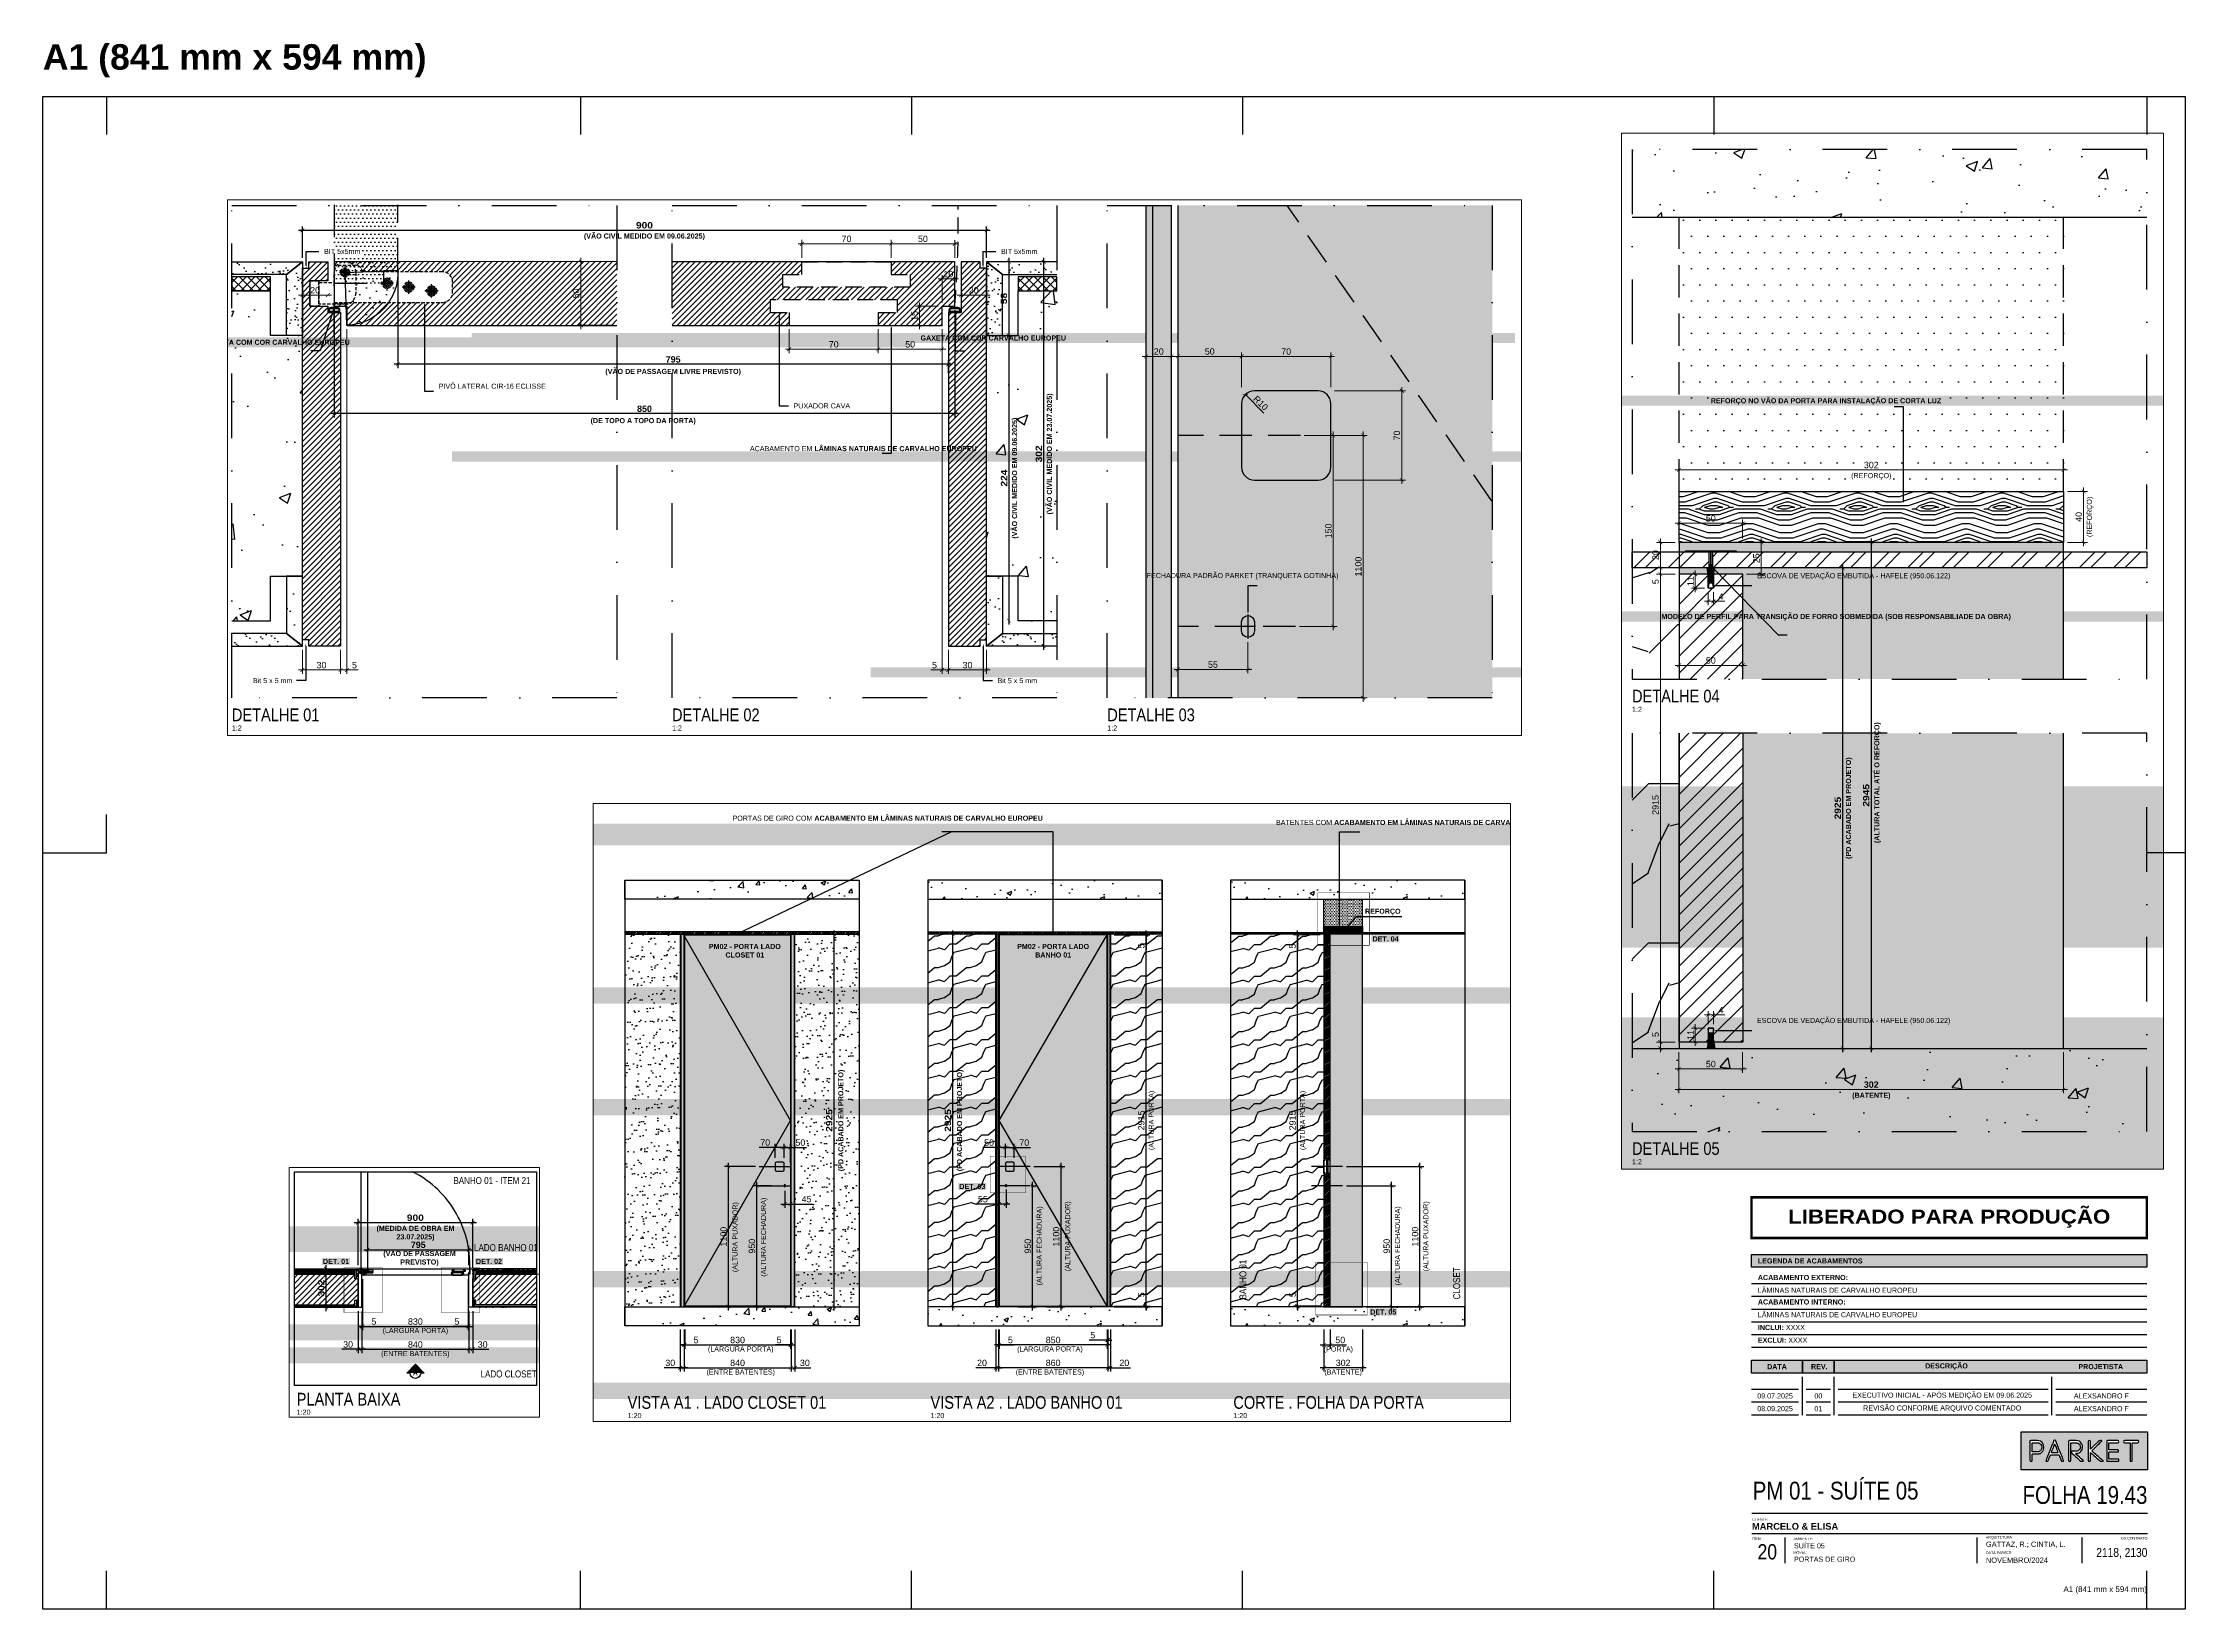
# Paper-space layout '21 - PORTA DE GIRO_F19' of a CAD drawing. Header units: millimetres. Extents: x 0 to 841, y 0 to 615.
# The model-space entities are those that its viewports show. They can reach past a viewport. Long polylines and large blocks are cut down to what shows.
import ezdxf
from ezdxf import colors
from ezdxf.entities.mleader import LeaderData, LeaderLine
from ezdxf.enums import TextEntityAlignment as Align
from ezdxf.math import Vec2, Vec3

# ---------------------------------------------------------------- set-up
doc = ezdxf.new("R2010")
doc.units = ezdxf.units.MM
doc.header["$PDMODE"] = 3
for name, pattern in [('CONTINU', [0]), ('TRAÇO 1-1', [9.525, 6.35, -3.175]), ('TRAÇO E PONTO 1-1', [25.4, 12.7, -6.35, 0, -6.35])]:
    doc.linetypes.add(name, pattern=pattern)
for name, color, linetype in [('_COMENTÁRIOS ARQ', 30, 'Continuous'), ('AC-EQUIPAMENTO', 7, 'Continuous'), ('COTAS', 9, 'Continuous'), ('DB 1475.24 - Amanda Rosales e Bruno Haidar - Terreo - Obra$0$ARQ-PISO-01', 8, 'Continuous'), ('DETALHE', 10, 'Continuous'), ('FERRAGEM', 3, 'Continuous'), ('FERRAGENS', 3, 'Continuous'), ('FORMATO', 9, 'Continuous'), ('GESSO', 1, 'Continuous'), ('HACHURA', 21, 'Continuous'), ('LAYOUT', 4, 'Continuous'), ('MARCENARIA', 4, 'Continuous'), ('MARCENARIA . M', 4, 'Continuous'), ('PAREDE', 94, 'Continuous'), ('PROJEÇÃO', 8, 'Continuous'), ('TEXTO', 105, 'Continuous'), ('TEXTO TRAÇO PONTO', 105, 'TRAÇO E PONTO 1-1')]:
    doc.layers.add(name, color=color, linetype=linetype)
doc.layers.add('_VIEWPORT', color=7, linetype='Continuous', plot=False)
doc.layers.add('ARQ-COTA', color=12, linetype='Continuous', lineweight=9)
doc.styles.add('1-1', font='arial.ttf', dxfattribs={"height": 0.2})
doc.styles.add('Arial Bold', font='')
doc.styles.add('MEDIDA OFICIAL', font='ariblk.ttf')
doc.styles.add('PADRÃO', font='arial.ttf')
doc.styles.add('PADRÃO NEGRITO', font='arialbd.ttf')
doc.styles.get("Standard").update_dxf_attribs({"font": 'arial.ttf'})
doc.styles.add('TITULO', font='swissck.ttf')
doc.styles.get('Arial Bold').set_extended_font_data('Arial Black')
doc.dimstyles.new('1-2', dxfattribs={"dimscale": 2, "dimtxt": 2.5, "dimasz": 1.5, "dimexe": 1.5, "dimexo": 1.5, "dimtad": 1, "dimtxsty": 'PADRÃO', "dimblk": 'ARCHTICK', "dimcen": 2.5, "dimdle": 1.5, "dimclrd": 9, "dimclre": 9, "dimclrt": 6, "dimadec": 0, "dimazin": 0, "dimtfac": 1, "dimtmove": 0, "dimatfit": 3, "dimfxl": 1.25, "dimlwd": -1, "dimlwe": -1, "dimarcsym": 0})
doc.dimstyles.new('1-2 AZUL', dxfattribs={"dimscale": 2, "dimtxt": 2.5, "dimasz": 1.5, "dimexe": 1.5, "dimexo": 1.5, "dimtad": 1, "dimtxsty": 'PADRÃO NEGRITO', "dimblk": 'ARCHTICK', "dimcen": 2.5, "dimdle": 1.5, "dimclrd": 9, "dimclre": 9, "dimclrt": 170, "dimadec": 0, "dimazin": 0, "dimtfac": 1, "dimtmove": 0, "dimatfit": 3, "dimfxl": 1.25, "dimlwd": -1, "dimlwe": -1, "dimarcsym": 0})
doc.dimstyles.new('1-2 CAIXA', dxfattribs={"dimscale": 2, "dimtxt": 2.5, "dimasz": 1.5, "dimexe": 1.5, "dimexo": 1.5, "dimtad": 1, "dimtxsty": 'PADRÃO NEGRITO', "dimblk": 'ARCHTICK', "dimcen": 2.5, "dimdle": 1.5, "dimclrd": 9, "dimclre": 9, "dimclrt": 6, "dimadec": 0, "dimazin": 0, "dimtfac": 1, "dimtmove": 0, "dimatfit": 3, "dimfxl": 1.25, "dimlwd": -1, "dimlwe": -1, "dimarcsym": 0})
doc.dimstyles.new('1-2 VERDE', dxfattribs={"dimscale": 2, "dimtxt": 2.5, "dimasz": 1.5, "dimexe": 1.5, "dimexo": 1.5, "dimtad": 1, "dimtxsty": 'PADRÃO NEGRITO', "dimblk": 'ARCHTICK', "dimcen": 2.5, "dimdle": 1.5, "dimclrd": 9, "dimclre": 9, "dimclrt": 102, "dimadec": 0, "dimazin": 0, "dimtfac": 1, "dimtmove": 0, "dimatfit": 3, "dimfxl": 1.25, "dimlwd": -1, "dimlwe": -1, "dimarcsym": 0})
doc.dimstyles.new('1-20', dxfattribs={"dimscale": 20, "dimtxt": 2.5, "dimasz": 1.5, "dimexe": 1.5, "dimexo": 1.5, "dimtad": 1, "dimtxsty": 'PADRÃO', "dimblk": 'ARCHTICK', "dimcen": 2.5, "dimdle": 1.5, "dimclrd": 9, "dimclre": 9, "dimclrt": 6, "dimadec": 0, "dimazin": 0, "dimtfac": 1, "dimtmove": 0, "dimatfit": 3, "dimfxl": 1.25, "dimlwd": -1, "dimlwe": -1, "dimarcsym": 0})
doc.dimstyles.new('1-20 VERDE', dxfattribs={"dimscale": 20, "dimtxt": 2.5, "dimasz": 1.5, "dimexe": 1.5, "dimexo": 1.5, "dimtad": 1, "dimtxsty": 'PADRÃO NEGRITO', "dimblk": 'ARCHTICK', "dimcen": 2.5, "dimdle": 1.5, "dimclrd": 9, "dimclre": 9, "dimclrt": 102, "dimadec": 0, "dimazin": 0, "dimtfac": 1, "dimtmove": 0, "dimatfit": 3, "dimfxl": 1.25, "dimlwd": -1, "dimlwe": -1, "dimarcsym": 0})
doc.dimstyles.new('Med. Ofic.1-2', dxfattribs={"dimscale": 2, "dimtxt": 2.5, "dimasz": 1.5, "dimexe": 1.5, "dimexo": 1.5, "dimtad": 1, "dimtxsty": 'MEDIDA OFICIAL', "dimblk": 'ARCHTICK', "dimcen": 2.5, "dimdle": 1.5, "dimclrd": 9, "dimclre": 9, "dimclrt": 10, "dimadec": 0, "dimazin": 0, "dimtfac": 1, "dimtmove": 0, "dimatfit": 3, "dimfxl": 1.25, "dimlwd": -1, "dimlwe": -1, "dimarcsym": 0})
doc.dimstyles.new('Med. Ofic.1-20', dxfattribs={"dimscale": 20, "dimtxt": 2.5, "dimasz": 1.5, "dimexe": 1.5, "dimexo": 1.5, "dimtad": 1, "dimtxsty": 'MEDIDA OFICIAL', "dimblk": 'ARCHTICK', "dimcen": 2.5, "dimdle": 1.5, "dimclrd": 9, "dimclre": 9, "dimclrt": 10, "dimadec": 0, "dimazin": 0, "dimtfac": 1, "dimtmove": 0, "dimatfit": 3, "dimfxl": 1.25, "dimlwd": -1, "dimlwe": -1, "dimarcsym": 0})
pattern_1 = [(37.5, (26815.063, -268.26), (-0.4000078, 12.2353309), [0, -9.652, 0, -10.795, 0, -10.31875]), (7.5, (26815.063, -268.26), (11.238082, 17.9206275), [0, -5.207, 0, -8.6995, 0, -3.33375]), (327.5, (26807.252, -268.26), (19.7748093, 0.0359296), [0, -3.175, 0, -11.43, 0, -14.9225]), (317.5, (26807.252, -268.26), (19.0889113, 5.573233), [0, -1.5875, 0, -7.493, 0, -8.5725])]
pattern_2 = [(37.5, (29681.743, -8074.572), (-0.8000156, 24.470662), [0, -19.304, 0, -21.59, 0, -20.6375]), (7.5, (29681.743, -8074.572), (22.476164, 35.841255), [0, -10.414, 0, -17.399, 0, -6.6675]), (327.5, (29666.122, -8074.572), (39.5496185, 0.0718592), [0, -6.35, 0, -22.86, 0, -29.845]), (317.5, (29666.12, -8074.572), (38.177823, 11.146466), [0, -3.175, 0, -14.986, 0, -17.145])]
pattern_3 = [(37.5, (29144.599, -8074.57), (-0.8000156, 24.470662), [0, -19.304, 0, -21.59, 0, -20.6375]), (7.5, (29144.6, -8074.57), (22.476164, 35.841255), [0, -10.414, 0, -17.399, 0, -6.6675]), (327.5, (29128.978, -8074.57), (39.5496185, 0.0718592), [0, -6.35, 0, -22.86, 0, -29.845]), (317.5, (29128.978, -8074.57), (38.177823, 11.146466), [0, -3.175, 0, -14.986, 0, -17.145])]
pattern_4 = [(37.5, (27381.323, -8095.294), (-0.8000156, 24.470662), [0, -19.304, 0, -21.59, 0, -20.6375]), (7.5, (27381.323, -8095.294), (22.476164, 35.841255), [0, -10.414, 0, -17.399, 0, -6.6675]), (327.5, (27365.702, -8095.294), (39.5496185, 0.0718592), [0, -6.35, 0, -22.86, 0, -29.845]), (317.5, (27365.7, -8095.294), (38.177823, 11.146466), [0, -3.175, 0, -14.986, 0, -17.145])]
pattern_5 = [(37.5, (26815.063, -245.26), (-0.4000078, 12.2353309), [0, -9.652, 0, -10.795, 0, -10.31875]), (7.5, (26815.063, -245.26), (11.238082, 17.9206275), [0, -5.207, 0, -8.6995, 0, -3.33375]), (327.5, (26807.252, -245.26), (19.7748093, 0.0359296), [0, -3.175, 0, -11.43, 0, -14.9225]), (317.5, (26807.252, -245.26), (19.0889113, 5.573233), [0, -1.5875, 0, -7.493, 0, -8.5725])]
pattern_6 = [(50, (28356.576, -647.08), (91.092334, -7.969543), [9.525, -104.775]), (355, (28356.58, -647.08), (-17.62171, 95.52842), [7.62, -83.82029]), (100.451445, (28364.17, -647.75), (73.470624, 87.558876), [8.095004, -89.04512]), (46.1842, (28356.58, -621.68), (135.53952, -21.02116), [14.2875, -157.1625]), (96.63556, (28367.87, -623.43), (118.70207, 123.71306), [12.14251, -133.5678]), (351.18415, (28356.58, -621.68), (118.70207, 123.71306), [11.42998, -125.72987]), (21, (28369.276, -628.03), (75.807196, -51.1326), [9.525, -104.775]), (326, (28369.28, -628.03), (30.901014, 92.09398), [7.62, -83.82]), (71.451445, (28375.59, -632.29), (106.70821, 40.961384), [8.095004, -89.04497]), (37.5, (28356.576, -647.082), (1.544302, 42.2775194), [0, -82.804, 0, -85.09, 0, -84.1375]), (7.5, (28356.576, -647.08), (33.409831, 50.090287), [0, -48.514, 0, -80.899, 0, -32.0675]), (327.5, (28328.255, -647.082), (67.795298, -2.864372), [0, -31.75, 0, -99.06, 0, -131.445]), (317.5, (28315.555, -647.08), (74.06459, 12.713246), [0, -41.275, 0, -65.786, 0, -93.345])]
pattern_7 = [(37.5, (27381.323, -8118.293), (-0.8000156, 24.470662), [0, -19.304, 0, -21.59, 0, -20.6375]), (7.5, (27381.323, -8118.293), (22.476164, 35.841255), [0, -10.414, 0, -17.399, 0, -6.6675]), (327.5, (27365.702, -8118.293), (39.5496185, 0.0718592), [0, -6.35, 0, -22.86, 0, -29.845]), (317.5, (27365.7, -8118.293), (38.177823, 11.146466), [0, -3.175, 0, -14.986, 0, -17.145])]
pattern_8 = [(45, (38450.182, -8624.817), (-22.45064, 22.45064), [])]
pattern_9 = [(217.5, (159866.088, 215695.168), (0.8000156, -24.470662), [0, -19.304, 0, -21.59, 0, -20.6375]), (187.5, (159866.088, 215695.168), (-22.476164, -35.841255), [0, -10.414, 0, -17.399, 0, -6.6675]), (147.5, (159881.709, 215695.168), (-39.5496185, -0.0718592), [0, -6.35, 0, -22.86, 0, -29.845]), (137.5, (159881.71, 215695.168), (-38.177823, -11.146466), [0, -3.175, 0, -14.986, 0, -17.145])]

# ---------------------------------------------------------------- blocks, each defined once
blk = doc.blocks.new('A1')
at = {"layer": 'Defpoints', "color": 9}
for p, q in [((826, 594), (826, 579)), ((826, 0), (826, 15))]:
    blk.add_line(p, q, dxfattribs=at)
at = {"layer": 'FORMATO'}
for p, q in [((25, 594), (25, 579)), ((211, 594), (211, 579)), ((341, 594), (341, 579)), ((471, 594), (471, 579)), ((656, 594), (656, 579)), ((25, 297), (25, 312)), ((0, 297), (25, 297)), ((841, 297), (826, 297)), ((25, 0), (25, 15)), ((211, 0), (211, 15)), ((341, 0), (341, 15)), ((471, 0), (471, 15)), ((656, 0), (656, 15))]:
    blk.add_line(p, q, dxfattribs=at)
blk.add_lwpolyline([(0, 594), (841, 594), (841, 0), (0, 0)], close=True, dxfattribs=at)
at = {"layer": 'FORMATO', "color": 8, "insert": (826, 7.5), "char_height": 2.2464, "attachment_point": 6, "style": 'PADRÃO'}
blk.add_mtext_dynamic_manual_height_columns('A1 (841 mm x 594 mm)', width=152.4485, gutter_width=12.5, heights=[0], dxfattribs=at)
blk = doc.blocks.new('LOGO PARKET DWG')
at = {"layer": 'TEXTO', "linetype": 'CONTINU', "true_color": 0x3f3f41}
h = blk.add_hatch(color=250, dxfattribs=at)
h.paths.add_polyline_path([(-36089.1, 12563.6), (-36089.1, 12738.7), (-36671.6, 12738.7), (-36671.6, 12563.6)])
edge = h.paths.add_edge_path(flags=16)
edge.add_spline(control_points=[(-36387.2, 12603.5), (-36394, 12602.3), (-36399.2, 12605), (-36404.1, 12609.8)], knot_values=[12, 12, 12, 12, 13, 13, 13, 13], degree=3, periodic=0)
edge.add_spline(control_points=[(-36404.1, 12609.8), (-36415.1, 12620.3), (-36426.5, 12630.3), (-36437.8, 12640.5)], knot_values=[13, 13, 13, 13, 14, 14, 14, 14], degree=3, periodic=0)
edge.add_spline(control_points=[(-36437.8, 12640.5), (-36439.7, 12642.2), (-36440.7, 12646.1), (-36439.5, 12648.2)], knot_values=[14, 14, 14, 14, 15, 15, 15, 15], degree=3, periodic=0)
edge.add_spline(control_points=[(-36439.5, 12648.2), (-36439, 12649.1), (-36437.5, 12649.6), (-36436.4, 12649.7)], knot_values=[15, 15, 15, 15, 16, 16, 16, 16], degree=3, periodic=0)
edge.add_spline(control_points=[(-36436.4, 12649.7), (-36430.3, 12649.8), (-36424.2, 12649.7), (-36418, 12649.7)], knot_values=[16, 16, 16, 16, 17, 17, 17, 17], degree=3, periodic=0)
edge.add_spline(control_points=[(-36418, 12649.7), (-36411.5, 12649.8), (-36406, 12652), (-36402.1, 12657.3)], knot_values=[17, 17, 17, 17, 18, 18, 18, 18], degree=3, periodic=0)
edge.add_spline(control_points=[(-36402.1, 12657.3), (-36395.2, 12666.8), (-36397.5, 12683.4), (-36410.7, 12687.5)], knot_values=[18, 18, 18, 18, 19, 19, 19, 19], degree=3, periodic=0)
edge.add_spline(control_points=[(-36410.7, 12687.5), (-36413.5, 12688.3), (-36416.4, 12688.8), (-36419.3, 12688.9)], knot_values=[19, 19, 19, 19, 20, 20, 20, 20], degree=3, periodic=0)
edge.add_spline(control_points=[(-36419.3, 12688.9), (-36426.4, 12689.1), (-36433.4, 12688.9), (-36440.5, 12689)], knot_values=[20, 20, 20, 20, 21, 21, 21, 21], degree=3, periodic=0)
edge.add_spline(control_points=[(-36440.5, 12689), (-36442.8, 12689.1), (-36443.3, 12688.2), (-36443.3, 12686.1)], knot_values=[21, 21, 21, 21, 22, 22, 22, 22], degree=3, periodic=0)
edge.add_spline(control_points=[(-36443.3, 12686.1), (-36443.2, 12660), (-36443.3, 12633.9), (-36443.3, 12607.8)], knot_values=[22, 22, 22, 22, 23, 23, 23, 23], degree=3, periodic=0)
edge.add_spline(control_points=[(-36443.3, 12607.8), (-36443.3, 12603.5), (-36443.3, 12603.5), (-36447.6, 12603.5)], knot_values=[23, 23, 23, 23, 24, 24, 24, 24], degree=3, periodic=0)
edge.add_spline(control_points=[(-36447.6, 12603.5), (-36452.9, 12603.5), (-36452.9, 12603.5), (-36452.9, 12608.7)], knot_values=[24, 24, 24, 24, 25, 25, 25, 25], degree=3, periodic=0)
edge.add_spline(control_points=[(-36452.9, 12608.7), (-36452.9, 12622.8), (-36452.9, 12636.9), (-36452.9, 12651)], knot_values=[25, 25, 25, 25, 26, 26, 26, 26], degree=3, periodic=0)
edge.add_spline(control_points=[(-36452.9, 12651), (-36452.9, 12665.7), (-36452.9, 12680.4), (-36452.9, 12695.1)], knot_values=[0, 0, 0, 0, 1, 1, 1, 1], degree=3, periodic=0)
edge.add_spline(control_points=[(-36452.9, 12695.1), (-36452.9, 12698.4), (-36452.5, 12698.7), (-36449.2, 12698.7)], knot_values=[1, 1, 1, 1, 2, 2, 2, 2], degree=3, periodic=0)
edge.add_spline(control_points=[(-36449.2, 12698.7), (-36438.8, 12698.7), (-36428.3, 12698.7), (-36417.8, 12698.7)], knot_values=[2, 2, 2, 2, 3, 3, 3, 3], degree=3, periodic=0)
edge.add_spline(control_points=[(-36417.8, 12698.7), (-36408.3, 12698.6), (-36400.3, 12695.3), (-36394.6, 12687.6)], knot_values=[3, 3, 3, 3, 4, 4, 4, 4], degree=3, periodic=0)
edge.add_spline(control_points=[(-36394.6, 12687.6), (-36389.3, 12680.3), (-36387.4, 12672.1), (-36389.3, 12663.1)], knot_values=[4, 4, 4, 4, 5, 5, 5, 5], degree=3, periodic=0)
edge.add_spline(control_points=[(-36389.3, 12663.1), (-36390.9, 12655.8), (-36394.5, 12649.8), (-36400.6, 12645.3)], knot_values=[5, 5, 5, 5, 6, 6, 6, 6], degree=3, periodic=0)
edge.add_spline(control_points=[(-36400.6, 12645.3), (-36405.6, 12641.6), (-36411.4, 12640.3), (-36417.6, 12640)], knot_values=[6, 6, 6, 6, 7, 7, 7, 7], degree=3, periodic=0)
edge.add_spline(control_points=[(-36417.6, 12640), (-36418.8, 12640), (-36420, 12639.4), (-36421.2, 12639.1)], knot_values=[7, 7, 7, 7, 8, 8, 8, 8], degree=3, periodic=0)
edge.add_spline(control_points=[(-36421.2, 12639.1), (-36420.5, 12638.2), (-36419.8, 12637.2), (-36418.9, 12636.4)], knot_values=[8, 8, 8, 8, 9, 9, 9, 9], degree=3, periodic=0)
edge.add_spline(control_points=[(-36418.9, 12636.4), (-36407.9, 12626.5), (-36396.9, 12616.6), (-36386, 12606.7)], knot_values=[9, 9, 9, 9, 10, 10, 10, 10], degree=3, periodic=0)
edge.add_spline(control_points=[(-36386, 12606.7), (-36385.3, 12606.1), (-36385, 12605.1), (-36384.5, 12604.3)], knot_values=[10, 10, 10, 10, 11, 11, 11, 11], degree=3, periodic=0)
edge.add_spline(control_points=[(-36384.5, 12604.3), (-36385.4, 12604), (-36386.3, 12603.6), (-36387.2, 12603.5)], knot_values=[11, 11, 11, 11, 12, 12, 12, 12], degree=3, periodic=0)
edge = h.paths.add_edge_path(flags=16)
edge.add_spline(control_points=[(-36356.3, 12603.5), (-36362, 12603.5), (-36362, 12603.5), (-36362, 12609.1)], knot_values=[3, 3, 3, 3, 4, 4, 4, 4], degree=3, periodic=0)
edge.add_spline(control_points=[(-36362, 12609.1), (-36362, 12637.7), (-36362, 12666.3), (-36362, 12695)], knot_values=[4, 4, 4, 4, 5, 5, 5, 5], degree=3, periodic=0)
edge.add_spline(control_points=[(-36362, 12695), (-36362, 12698.2), (-36361.7, 12698.6), (-36358.4, 12698.6)], knot_values=[5, 5, 5, 5, 6, 6, 6, 6], degree=3, periodic=0)
edge.add_spline(control_points=[(-36358.4, 12698.6), (-36352.4, 12698.7), (-36352.4, 12698.7), (-36352.4, 12692.6)], knot_values=[6, 6, 6, 6, 7, 7, 7, 7], degree=3, periodic=0)
edge.add_spline(control_points=[(-36352.4, 12692.6), (-36352.4, 12682.2), (-36352.5, 12671.7), (-36352.5, 12661.3)], knot_values=[7, 7, 7, 7, 8, 8, 8, 8], degree=3, periodic=0)
edge.add_spline(control_points=[(-36352.5, 12661.3), (-36352.5, 12660.8), (-36352.4, 12660.4), (-36352.3, 12659.3)], knot_values=[8, 8, 8, 8, 9, 9, 9, 9], degree=3, periodic=0)
edge.add_spline(control_points=[(-36352.3, 12659.3), (-36351.3, 12660.1), (-36350.4, 12660.5), (-36349.8, 12661.1)], knot_values=[9, 9, 9, 9, 10, 10, 10, 10], degree=3, periodic=0)
edge.add_spline(control_points=[(-36349.8, 12661.1), (-36337.9, 12672.7), (-36326, 12684.2), (-36314.3, 12695.8)], knot_values=[10, 10, 10, 10, 11, 11, 11, 11], degree=3, periodic=0)
edge.add_spline(control_points=[(-36314.3, 12695.8), (-36312.3, 12697.8), (-36310.3, 12698.9), (-36307.5, 12698.6)], knot_values=[11, 11, 11, 11, 12, 12, 12, 12], degree=3, periodic=0)
edge.add_spline(control_points=[(-36307.5, 12698.6), (-36305.5, 12698.4), (-36303.4, 12698.7), (-36301.4, 12698.5)], knot_values=[12, 12, 12, 12, 13, 13, 13, 13], degree=3, periodic=0)
edge.add_spline(control_points=[(-36301.4, 12698.5), (-36300.8, 12698.5), (-36300, 12698.1), (-36299.8, 12697.7)], knot_values=[13, 13, 13, 13, 14, 14, 14, 14], degree=3, periodic=0)
edge.add_spline(control_points=[(-36299.8, 12697.7), (-36299.6, 12697.3), (-36300.1, 12696.4), (-36300.5, 12696)], knot_values=[14, 14, 14, 14, 15, 15, 15, 15], degree=3, periodic=0)
edge.add_spline(control_points=[(-36300.5, 12696), (-36314.4, 12682.3), (-36328.4, 12668.6), (-36342.4, 12655)], knot_values=[15, 15, 15, 15, 16, 16, 16, 16], degree=3, periodic=0)
edge.add_spline(control_points=[(-36342.4, 12655), (-36342.7, 12654.7), (-36343, 12654.4), (-36343.3, 12654.1)], knot_values=[16, 16, 16, 16, 17, 17, 17, 17], degree=3, periodic=0)
edge.add_spline(control_points=[(-36343.3, 12654.1), (-36346, 12651.4), (-36345.9, 12651.4), (-36343.1, 12648.9)], knot_values=[17, 17, 17, 17, 18, 18, 18, 18], degree=3, periodic=0)
edge.add_spline(control_points=[(-36343.1, 12648.9), (-36329.2, 12636.7), (-36315.3, 12624.4), (-36301.4, 12612.1)], knot_values=[18, 18, 18, 18, 19, 19, 19, 19], degree=3, periodic=0)
edge.add_spline(control_points=[(-36301.4, 12612.1), (-36299.6, 12610.5), (-36297.8, 12608.9), (-36295.9, 12607.4)], knot_values=[19, 19, 19, 19, 20, 20, 20, 20], degree=3, periodic=0)
edge.add_spline(control_points=[(-36295.9, 12607.4), (-36294.8, 12606.6), (-36293.6, 12605.9), (-36292.5, 12605.2)], knot_values=[20, 20, 20, 20, 21, 21, 21, 21], degree=3, periodic=0)
edge.add_spline(control_points=[(-36292.5, 12605.2), (-36292.8, 12604.8), (-36293, 12604.4), (-36293.3, 12604)], knot_values=[21, 21, 21, 21, 22, 22, 22, 22], degree=3, periodic=0)
edge.add_spline(control_points=[(-36295.5, 12603.5), (-36294.8, 12603.5), (-36294, 12603.8), (-36293.3, 12604)], knot_values=[22, 22, 22, 22, 23, 23, 23, 23], degree=3, periodic=0)
edge.add_spline(control_points=[(-36295.5, 12603.5), (-36298.5, 12603.4), (-36301.6, 12603.4), (-36304.6, 12603.5)], knot_values=[23, 23, 23, 23, 24, 24, 24, 24], degree=3, periodic=0)
edge.add_spline(control_points=[(-36304.6, 12603.5), (-36305.6, 12603.6), (-36306.7, 12604.2), (-36307.4, 12604.8)], knot_values=[24, 24, 24, 24, 25, 25, 25, 25], degree=3, periodic=0)
edge.add_spline(control_points=[(-36307.4, 12604.8), (-36317.2, 12613.3), (-36326.9, 12621.8), (-36336.6, 12630.4)], knot_values=[25, 25, 25, 25, 26, 26, 26, 26], degree=3, periodic=0)
edge.add_spline(control_points=[(-36336.6, 12630.4), (-36341, 12634.2), (-36345.4, 12638.1), (-36349.8, 12642)], knot_values=[26, 26, 26, 26, 27, 27, 27, 27], degree=3, periodic=0)
edge.add_spline(control_points=[(-36349.8, 12642), (-36350.4, 12642.5), (-36351.1, 12642.9), (-36352.4, 12643.8)], knot_values=[27, 27, 27, 27, 28, 28, 28, 28], degree=3, periodic=0)
edge.add_spline(control_points=[(-36352.4, 12643.8), (-36352.4, 12642), (-36352.4, 12641), (-36352.4, 12640.1)], knot_values=[0, 0, 0, 0, 1, 1, 1, 1], degree=3, periodic=0)
edge.add_spline(control_points=[(-36352.4, 12640.1), (-36352.4, 12629.1), (-36352.4, 12618.2), (-36352.4, 12607.3)], knot_values=[1, 1, 1, 1, 2, 2, 2, 2], degree=3, periodic=0)
edge.add_spline(control_points=[(-36352.4, 12607.3), (-36352.5, 12603.7), (-36352.7, 12603.5), (-36356.3, 12603.5)], knot_values=[2, 2, 2, 2, 3, 3, 3, 3], degree=3, periodic=0)
edge = h.paths.add_edge_path(flags=16)
edge.add_spline(control_points=[(-36476, 12606.4), (-36475.1, 12604.3), (-36475.5, 12603.5), (-36477.9, 12603.5)], knot_values=[11, 11, 11, 11, 12, 12, 12, 12], degree=3, periodic=0)
edge.add_spline(control_points=[(-36477.9, 12603.5), (-36487.1, 12603.6), (-36484.7, 12602.5), (-36488.2, 12610.8)], knot_values=[12, 12, 12, 12, 13, 13, 13, 13], degree=3, periodic=0)
edge.add_spline(control_points=[(-36488.2, 12610.8), (-36491.1, 12617.5), (-36493.8, 12624.4), (-36496.8, 12631.1)], knot_values=[13, 13, 13, 13, 14, 14, 14, 14], degree=3, periodic=0)
edge.add_spline(control_points=[(-36496.8, 12631.1), (-36497.2, 12632), (-36498.7, 12632.9), (-36499.6, 12632.9)], knot_values=[14, 14, 14, 14, 15, 15, 15, 15], degree=3, periodic=0)
edge.add_spline(control_points=[(-36499.6, 12632.9), (-36511, 12633), (-36522.5, 12633), (-36533.9, 12633)], knot_values=[15, 15, 15, 15, 16, 16, 16, 16], degree=3, periodic=0)
edge.add_spline(control_points=[(-36533.9, 12633), (-36535.8, 12633), (-36536.8, 12632.2), (-36537.5, 12630.3)], knot_values=[16, 16, 16, 16, 17, 17, 17, 17], degree=3, periodic=0)
edge.add_spline(control_points=[(-36537.5, 12630.3), (-36540.5, 12622.6), (-36543.7, 12614.9), (-36546.7, 12607.2)], knot_values=[17, 17, 17, 17, 18, 18, 18, 18], degree=3, periodic=0)
edge.add_spline(control_points=[(-36546.7, 12607.2), (-36547.9, 12604.2), (-36549.7, 12602.6), (-36552.5, 12603.5)], knot_values=[18, 18, 18, 18, 19, 19, 19, 19], degree=3, periodic=0)
edge.add_spline(control_points=[(-36552.5, 12603.5), (-36558.7, 12603.4), (-36558.9, 12603.4), (-36556.6, 12609.3)], knot_values=[0, 0, 0, 0, 1, 1, 1, 1], degree=3, periodic=0)
edge.add_spline(control_points=[(-36556.6, 12609.3), (-36554.5, 12614.7), (-36552.4, 12620), (-36550.2, 12625.4)], knot_values=[1, 1, 1, 1, 2, 2, 2, 2], degree=3, periodic=0)
edge.add_spline(control_points=[(-36550.2, 12625.4), (-36547.5, 12632.2), (-36544.7, 12639), (-36542, 12645.9)], knot_values=[2, 2, 2, 2, 3, 3, 3, 3], degree=3, periodic=0)
edge.add_spline(control_points=[(-36542, 12645.9), (-36539.4, 12652.4), (-36536.9, 12658.9), (-36534.3, 12665.4)], knot_values=[3, 3, 3, 3, 4, 4, 4, 4], degree=3, periodic=0)
edge.add_spline(control_points=[(-36534.3, 12665.4), (-36532.2, 12670.8), (-36530, 12676.2), (-36527.9, 12681.5)], knot_values=[4, 4, 4, 4, 5, 5, 5, 5], degree=3, periodic=0)
edge.add_spline(control_points=[(-36527.9, 12681.5), (-36525.8, 12686.7), (-36523.7, 12691.9), (-36521.8, 12697.2)], knot_values=[5, 5, 5, 5, 6, 6, 6, 6], degree=3, periodic=0)
edge.add_spline(control_points=[(-36521.8, 12697.2), (-36521, 12699.3), (-36519.8, 12700.2), (-36517.7, 12700)], knot_values=[6, 6, 6, 6, 7, 7, 7, 7], degree=3, periodic=0)
edge.add_spline(control_points=[(-36517.7, 12700), (-36515.6, 12699.9), (-36513.4, 12700.8), (-36512.2, 12697.6)], knot_values=[7, 7, 7, 7, 8, 8, 8, 8], degree=3, periodic=0)
edge.add_spline(control_points=[(-36512.2, 12697.6), (-36507.9, 12686.3), (-36503.2, 12675.2), (-36498.8, 12664.1)], knot_values=[8, 8, 8, 8, 9, 9, 9, 9], degree=3, periodic=0)
edge.add_spline(control_points=[(-36498.8, 12664.1), (-36494.9, 12654.3), (-36491.2, 12644.6), (-36487.4, 12634.9)], knot_values=[9, 9, 9, 9, 10, 10, 10, 10], degree=3, periodic=0)
edge.add_spline(control_points=[(-36487.4, 12634.9), (-36483.6, 12625.4), (-36479.8, 12615.9), (-36476, 12606.4)], knot_values=[10, 10, 10, 10, 11, 11, 11, 11], degree=3, periodic=0)
edge = h.paths.add_edge_path(flags=0)
edge.add_spline(control_points=[(-36502.2, 12645.2), (-36501.5, 12643.6), (-36502, 12642.7), (-36503.8, 12642.7)], knot_values=[4, 4, 4, 4, 5, 5, 5, 5], degree=3, periodic=0)
edge.add_spline(control_points=[(-36503.8, 12642.7), (-36512.6, 12642.7), (-36521.4, 12642.7), (-36530.2, 12642.7)], knot_values=[3, 3, 3, 3, 4, 4, 4, 4], degree=3, periodic=0)
edge.add_spline(control_points=[(-36530.2, 12642.7), (-36531.8, 12642.7), (-36532.3, 12643.6), (-36531.7, 12645)], knot_values=[2, 2, 2, 2, 3, 3, 3, 3], degree=3, periodic=0)
edge.add_spline(control_points=[(-36531.7, 12645), (-36527, 12657.2), (-36522.3, 12669.3), (-36517.5, 12681.4)], knot_values=[1, 1, 1, 1, 2, 2, 2, 2], degree=3, periodic=0)
edge.add_spline(control_points=[(-36517.5, 12681.4), (-36517.5, 12681.5), (-36517.4, 12681.5), (-36516.7, 12682.1)], knot_values=[0, 0, 0, 0, 1, 1, 1, 1], degree=3, periodic=0)
edge.add_spline(control_points=[(-36516.7, 12682.1), (-36515.4, 12678.9), (-36514.2, 12675.9), (-36513, 12673)], knot_values=[7, 7, 7, 7, 8, 8, 8, 8], degree=3, periodic=0)
edge.add_spline(control_points=[(-36513, 12673), (-36510.2, 12665.9), (-36507.5, 12658.8), (-36504.7, 12651.7)], knot_values=[6, 6, 6, 6, 7, 7, 7, 7], degree=3, periodic=0)
edge.add_spline(control_points=[(-36504.7, 12651.7), (-36503.9, 12649.5), (-36503, 12647.3), (-36502.2, 12645.2)], knot_values=[5, 5, 5, 5, 6, 6, 6, 6], degree=3, periodic=0)
edge = h.paths.add_edge_path(flags=16)
edge.add_spline(control_points=[(-36273.3, 12603.5), (-36276.8, 12603.5), (-36277.1, 12603.7), (-36277.1, 12607.2)], knot_values=[21, 21, 21, 21, 22, 22, 22, 22], degree=3, periodic=0)
edge.add_spline(control_points=[(-36277.1, 12607.2), (-36277.1, 12621.9), (-36277.1, 12636.6), (-36277.1, 12651.2)], knot_values=[22, 22, 22, 22, 23, 23, 23, 23], degree=3, periodic=0)
edge.add_spline(control_points=[(-36277.1, 12651.2), (-36277.1, 12665.9), (-36277.1, 12680.5), (-36277.1, 12695.1)], knot_values=[0, 0, 0, 0, 1, 1, 1, 1], degree=3, periodic=0)
edge.add_spline(control_points=[(-36277.1, 12695.1), (-36277.1, 12698.3), (-36276.7, 12698.6), (-36273.4, 12698.6)], knot_values=[1, 1, 1, 1, 2, 2, 2, 2], degree=3, periodic=0)
edge.add_spline(control_points=[(-36273.4, 12698.6), (-36257.3, 12698.6), (-36241.2, 12698.6), (-36225.1, 12698.6)], knot_values=[2, 2, 2, 2, 3, 3, 3, 3], degree=3, periodic=0)
edge.add_spline(control_points=[(-36225.1, 12698.6), (-36221.6, 12698.6), (-36221.3, 12698.4), (-36221.3, 12694.9)], knot_values=[3, 3, 3, 3, 4, 4, 4, 4], degree=3, periodic=0)
edge.add_spline(control_points=[(-36221.3, 12694.9), (-36221.3, 12688.2), (-36221, 12689), (-36227.3, 12689)], knot_values=[4, 4, 4, 4, 5, 5, 5, 5], degree=3, periodic=0)
edge.add_spline(control_points=[(-36227.3, 12689), (-36239.8, 12689), (-36252.3, 12688.9), (-36264.9, 12689)], knot_values=[5, 5, 5, 5, 6, 6, 6, 6], degree=3, periodic=0)
edge.add_spline(control_points=[(-36264.9, 12689), (-36267, 12689), (-36267.6, 12688.4), (-36267.6, 12686.3)], knot_values=[6, 6, 6, 6, 7, 7, 7, 7], degree=3, periodic=0)
edge.add_spline(control_points=[(-36267.6, 12686.3), (-36267.5, 12677.3), (-36267.6, 12668.3), (-36267.6, 12659.4)], knot_values=[7, 7, 7, 7, 8, 8, 8, 8], degree=3, periodic=0)
edge.add_spline(control_points=[(-36267.6, 12659.4), (-36267.6, 12656), (-36267.4, 12655.9), (-36264, 12655.9)], knot_values=[8, 8, 8, 8, 9, 9, 9, 9], degree=3, periodic=0)
edge.add_spline(control_points=[(-36264, 12655.9), (-36251.4, 12655.9), (-36238.8, 12655.9), (-36226.3, 12655.9)], knot_values=[9, 9, 9, 9, 10, 10, 10, 10], degree=3, periodic=0)
edge.add_spline(control_points=[(-36226.3, 12655.9), (-36222.5, 12655.9), (-36222.1, 12655.5), (-36222.1, 12651.7)], knot_values=[10, 10, 10, 10, 11, 11, 11, 11], degree=3, periodic=0)
edge.add_spline(control_points=[(-36222.1, 12651.7), (-36222.1, 12651.2), (-36222.1, 12650.7), (-36222.1, 12650.2)], knot_values=[11, 11, 11, 11, 12, 12, 12, 12], degree=3, periodic=0)
edge.add_spline(control_points=[(-36222.1, 12650.2), (-36222.1, 12646.7), (-36222.6, 12646.3), (-36226, 12646.3)], knot_values=[12, 12, 12, 12, 13, 13, 13, 13], degree=3, periodic=0)
edge.add_spline(control_points=[(-36226, 12646.3), (-36238.9, 12646.3), (-36251.7, 12646.2), (-36264.5, 12646.3)], knot_values=[13, 13, 13, 13, 14, 14, 14, 14], degree=3, periodic=0)
edge.add_spline(control_points=[(-36264.5, 12646.3), (-36267.1, 12646.4), (-36267.6, 12645.5), (-36267.6, 12643.2)], knot_values=[14, 14, 14, 14, 15, 15, 15, 15], degree=3, periodic=0)
edge.add_spline(control_points=[(-36267.6, 12643.2), (-36267.5, 12634.2), (-36267.5, 12625.2), (-36267.5, 12616.2)], knot_values=[15, 15, 15, 15, 16, 16, 16, 16], degree=3, periodic=0)
edge.add_spline(control_points=[(-36267.5, 12616.2), (-36267.5, 12613), (-36267.5, 12613), (-36264.2, 12613)], knot_values=[16, 16, 16, 16, 17, 17, 17, 17], degree=3, periodic=0)
edge.add_spline(control_points=[(-36264.2, 12613), (-36251, 12613.1), (-36237.7, 12613.1), (-36224.4, 12613.1)], knot_values=[17, 17, 17, 17, 18, 18, 18, 18], degree=3, periodic=0)
edge.add_spline(control_points=[(-36224.4, 12613.1), (-36221.4, 12613.1), (-36221, 12612.6), (-36221, 12609.5)], knot_values=[18, 18, 18, 18, 19, 19, 19, 19], degree=3, periodic=0)
edge.add_spline(control_points=[(-36221, 12609.5), (-36220.9, 12603.5), (-36220.9, 12603.5), (-36227, 12603.5)], knot_values=[19, 19, 19, 19, 20, 20, 20, 20], degree=3, periodic=0)
edge.add_spline(control_points=[(-36227, 12603.5), (-36242.4, 12603.5), (-36257.9, 12603.5), (-36273.3, 12603.5)], knot_values=[20, 20, 20, 20, 21, 21, 21, 21], degree=3, periodic=0)
edge = h.paths.add_edge_path(flags=16)
edge.add_spline(control_points=[(-36567.2, 12665.3), (-36567.8, 12655.5), (-36572, 12647.6), (-36580, 12641.9)], knot_values=[5, 5, 5, 5, 6, 6, 6, 6], degree=3, periodic=0)
edge.add_spline(control_points=[(-36580, 12641.9), (-36584, 12639), (-36588.5, 12637.2), (-36593.5, 12637.2)], knot_values=[6, 6, 6, 6, 7, 7, 7, 7], degree=3, periodic=0)
edge.add_spline(control_points=[(-36593.5, 12637.2), (-36601.4, 12637), (-36609.3, 12637), (-36617.2, 12637)], knot_values=[7, 7, 7, 7, 8, 8, 8, 8], degree=3, periodic=0)
edge.add_spline(control_points=[(-36617.2, 12637), (-36621.4, 12637), (-36621.5, 12636.9), (-36621.5, 12632.6)], knot_values=[8, 8, 8, 8, 9, 9, 9, 9], degree=3, periodic=0)
edge.add_spline(control_points=[(-36621.5, 12632.6), (-36621.5, 12624.2), (-36621.4, 12615.8), (-36621.5, 12607.4)], knot_values=[9, 9, 9, 9, 10, 10, 10, 10], degree=3, periodic=0)
edge.add_spline(control_points=[(-36621.5, 12607.4), (-36621.5, 12603.9), (-36621.9, 12603.5), (-36625.4, 12603.5)], knot_values=[10, 10, 10, 10, 11, 11, 11, 11], degree=3, periodic=0)
edge.add_spline(control_points=[(-36625.4, 12603.5), (-36631.6, 12603.4), (-36631.6, 12603.4), (-36631.6, 12609.7)], knot_values=[11, 11, 11, 11, 12, 12, 12, 12], degree=3, periodic=0)
edge.add_spline(control_points=[(-36631.6, 12609.7), (-36631.6, 12623.5), (-36631.6, 12637.4), (-36631.6, 12651.2)], knot_values=[12, 12, 12, 12, 13, 13, 13, 13], degree=3, periodic=0)
edge.add_spline(control_points=[(-36631.6, 12651.2), (-36631.6, 12665.7), (-36631.6, 12680.2), (-36631.6, 12694.8)], knot_values=[0, 0, 0, 0, 1, 1, 1, 1], degree=3, periodic=0)
edge.add_spline(control_points=[(-36631.6, 12694.8), (-36631.6, 12698.3), (-36631.2, 12698.7), (-36627.7, 12698.7)], knot_values=[1, 1, 1, 1, 2, 2, 2, 2], degree=3, periodic=0)
edge.add_spline(control_points=[(-36627.7, 12698.7), (-36617.5, 12698.7), (-36607.4, 12698.6), (-36597.2, 12698.7)], knot_values=[2, 2, 2, 2, 3, 3, 3, 3], degree=3, periodic=0)
edge.add_spline(control_points=[(-36597.2, 12698.7), (-36586.5, 12698.8), (-36578, 12694.6), (-36572.1, 12685.7)], knot_values=[3, 3, 3, 3, 4, 4, 4, 4], degree=3, periodic=0)
edge.add_spline(control_points=[(-36572.1, 12685.7), (-36568, 12679.5), (-36566.8, 12672.6), (-36567.2, 12665.3)], knot_values=[4, 4, 4, 4, 5, 5, 5, 5], degree=3, periodic=0)
edge = h.paths.add_edge_path(flags=0)
edge.add_spline(control_points=[(-36578.2, 12676.3), (-36575.7, 12668.8), (-36576.2, 12661.7), (-36580.3, 12655.1)], knot_values=[4, 4, 4, 4, 5, 5, 5, 5], degree=3, periodic=0)
edge.add_spline(control_points=[(-36580.3, 12655.1), (-36583.4, 12650.1), (-36588.2, 12647.1), (-36594, 12646.8)], knot_values=[3, 3, 3, 3, 4, 4, 4, 4], degree=3, periodic=0)
edge.add_spline(control_points=[(-36594, 12646.8), (-36602.3, 12646.3), (-36610.7, 12646.6), (-36619.1, 12646.5)], knot_values=[2, 2, 2, 2, 3, 3, 3, 3], degree=3, periodic=0)
edge.add_spline(control_points=[(-36619.1, 12646.5), (-36621, 12646.5), (-36621.5, 12647.5), (-36621.5, 12649.3)], knot_values=[1, 1, 1, 1, 2, 2, 2, 2], degree=3, periodic=0)
edge.add_spline(control_points=[(-36621.5, 12649.3), (-36621.4, 12655.5), (-36621.5, 12661.7), (-36621.5, 12667.9)], knot_values=[0, 0, 0, 0, 1, 1, 1, 1], degree=3, periodic=0)
edge.add_spline(control_points=[(-36621.5, 12667.9), (-36621.5, 12673.9), (-36621.4, 12680), (-36621.5, 12686)], knot_values=[8, 8, 8, 8, 9, 9, 9, 9], degree=3, periodic=0)
edge.add_spline(control_points=[(-36621.5, 12686), (-36621.5, 12688.1), (-36620.9, 12689), (-36618.7, 12689)], knot_values=[7, 7, 7, 7, 8, 8, 8, 8], degree=3, periodic=0)
edge.add_spline(control_points=[(-36618.7, 12689), (-36611, 12688.9), (-36603.4, 12689), (-36595.8, 12689)], knot_values=[6, 6, 6, 6, 7, 7, 7, 7], degree=3, periodic=0)
edge.add_spline(control_points=[(-36595.8, 12689), (-36588.2, 12689), (-36580.7, 12683.6), (-36578.2, 12676.3)], knot_values=[5, 5, 5, 5, 6, 6, 6, 6], degree=3, periodic=0)
edge = h.paths.add_edge_path(flags=16)
edge.add_spline(control_points=[(-36195.6, 12689), (-36198.8, 12689), (-36199.1, 12689.3), (-36199.2, 12692.4)], knot_values=[6, 6, 6, 6, 7, 7, 7, 7], degree=3, periodic=0)
edge.add_spline(control_points=[(-36199.2, 12692.4), (-36199.2, 12699.4), (-36199.3, 12698.7), (-36192.9, 12698.7)], knot_values=[7, 7, 7, 7, 8, 8, 8, 8], degree=3, periodic=0)
edge.add_spline(control_points=[(-36192.9, 12698.7), (-36172.7, 12698.7), (-36152.5, 12698.7), (-36132.2, 12698.7)], knot_values=[8, 8, 8, 8, 9, 9, 9, 9], degree=3, periodic=0)
edge.add_spline(control_points=[(-36132.2, 12698.7), (-36130, 12698.7), (-36129.1, 12697.9), (-36129.1, 12695.7)], knot_values=[9, 9, 9, 9, 10, 10, 10, 10], degree=3, periodic=0)
edge.add_spline(control_points=[(-36129.1, 12695.7), (-36129.2, 12687.8), (-36128.5, 12689), (-36135.6, 12689)], knot_values=[10, 10, 10, 10, 11, 11, 11, 11], degree=3, periodic=0)
edge.add_spline(control_points=[(-36135.6, 12689), (-36142.6, 12688.9), (-36149.5, 12688.9), (-36156.5, 12689)], knot_values=[11, 11, 11, 11, 12, 12, 12, 12], degree=3, periodic=0)
edge.add_spline(control_points=[(-36156.5, 12689), (-36158.7, 12689.1), (-36159.4, 12688.4), (-36159.4, 12686.2)], knot_values=[12, 12, 12, 12, 13, 13, 13, 13], degree=3, periodic=0)
edge.add_spline(control_points=[(-36159.4, 12686.2), (-36159.3, 12672.8), (-36159.4, 12659.5), (-36159.4, 12646.2)], knot_values=[13, 13, 13, 13, 14, 14, 14, 14], degree=3, periodic=0)
edge.add_spline(control_points=[(-36159.4, 12646.2), (-36159.4, 12633), (-36159.4, 12619.8), (-36159.4, 12606.6)], knot_values=[0, 0, 0, 0, 1, 1, 1, 1], degree=3, periodic=0)
edge.add_spline(control_points=[(-36159.4, 12606.6), (-36159.4, 12603.5), (-36159.6, 12603.3), (-36162.6, 12603.3)], knot_values=[1, 1, 1, 1, 2, 2, 2, 2], degree=3, periodic=0)
edge.add_spline(control_points=[(-36162.6, 12603.3), (-36169.7, 12603.2), (-36168.9, 12602.8), (-36168.9, 12609.4)], knot_values=[2, 2, 2, 2, 3, 3, 3, 3], degree=3, periodic=0)
edge.add_spline(control_points=[(-36168.9, 12609.4), (-36168.9, 12635.1), (-36168.9, 12660.8), (-36168.8, 12686.4)], knot_values=[3, 3, 3, 3, 4, 4, 4, 4], degree=3, periodic=0)
edge.add_spline(control_points=[(-36168.8, 12686.4), (-36168.8, 12688.6), (-36169.6, 12689), (-36171.5, 12689)], knot_values=[4, 4, 4, 4, 5, 5, 5, 5], degree=3, periodic=0)
edge.add_spline(control_points=[(-36171.5, 12689), (-36179.5, 12689), (-36187.6, 12689), (-36195.6, 12689)], knot_values=[5, 5, 5, 5, 6, 6, 6, 6], degree=3, periodic=0)
at = {"layer": 'MARCENARIA . M', "color": 250, "true_color": 0x3f3f41}
blk.add_lwpolyline([(-36671.6, 12738.7), (-36089.1, 12738.7), (-36089.1, 12563.6), (-36671.6, 12563.6)], close=True, dxfattribs=at)
at = {"layer": 'TEXTO', "color": 250, "linetype": 'CONTINU', "true_color": 0x3f3f41}
for points, knots in [([(-36631.6, 12651.2), (-36631.6, 12665.7), (-36631.6, 12680.2), (-36631.6, 12694.8), (-36631.6, 12698.3), (-36631.2, 12698.7), (-36627.7, 12698.7), (-36617.5, 12698.7), (-36607.4, 12698.6), (-36597.2, 12698.7), (-36586.5, 12698.8), (-36578, 12694.6), (-36572.1, 12685.7), (-36568, 12679.5), (-36566.8, 12672.6), (-36567.2, 12665.3), (-36567.8, 12655.5), (-36572, 12647.6), (-36580, 12641.9), (-36584, 12639), (-36588.5, 12637.2), (-36593.5, 12637.2), (-36601.4, 12637), (-36609.3, 12637), (-36617.2, 12637), (-36621.4, 12637), (-36621.5, 12636.9), (-36621.5, 12632.6), (-36621.5, 12624.2), (-36621.4, 12615.8), (-36621.5, 12607.4), (-36621.5, 12603.9), (-36621.9, 12603.5), (-36625.4, 12603.5), (-36631.6, 12603.4), (-36631.6, 12603.4), (-36631.6, 12609.7), (-36631.6, 12623.5), (-36631.6, 12637.4), (-36631.6, 12651.2)], [0, 0, 0, 0, 1, 1, 1, 2, 2, 2, 3, 3, 3, 4, 4, 4, 5, 5, 5, 6, 6, 6, 7, 7, 7, 8, 8, 8, 9, 9, 9, 10, 10, 10, 11, 11, 11, 12, 12, 12, 13, 13, 13, 13]), ([(-36621.5, 12667.9), (-36621.5, 12661.7), (-36621.4, 12655.5), (-36621.5, 12649.3), (-36621.5, 12647.5), (-36621, 12646.5), (-36619.1, 12646.5), (-36610.7, 12646.6), (-36602.3, 12646.3), (-36594, 12646.8), (-36588.2, 12647.1), (-36583.4, 12650.1), (-36580.3, 12655.1), (-36576.2, 12661.7), (-36575.7, 12668.8), (-36578.2, 12676.3), (-36580.7, 12683.6), (-36588.2, 12689), (-36595.8, 12689), (-36603.4, 12689), (-36611, 12688.9), (-36618.7, 12689), (-36620.9, 12689), (-36621.5, 12688.1), (-36621.5, 12686), (-36621.4, 12680), (-36621.5, 12673.9), (-36621.5, 12667.9)], [0, 0, 0, 0, 1, 1, 1, 2, 2, 2, 3, 3, 3, 4, 4, 4, 5, 5, 5, 6, 6, 6, 7, 7, 7, 8, 8, 8, 9, 9, 9, 9]), ([(-36552.5, 12603.5), (-36558.7, 12603.4), (-36558.9, 12603.4), (-36556.6, 12609.3), (-36554.5, 12614.7), (-36552.4, 12620), (-36550.2, 12625.4), (-36547.5, 12632.2), (-36544.7, 12639), (-36542, 12645.9), (-36539.4, 12652.4), (-36536.9, 12658.9), (-36534.3, 12665.4), (-36532.2, 12670.8), (-36530, 12676.2), (-36527.9, 12681.5), (-36525.8, 12686.7), (-36523.7, 12691.9), (-36521.8, 12697.2), (-36521, 12699.3), (-36519.8, 12700.2), (-36517.7, 12700), (-36515.6, 12699.9), (-36513.4, 12700.8), (-36512.2, 12697.6), (-36507.9, 12686.3), (-36503.2, 12675.2), (-36498.8, 12664.1), (-36494.9, 12654.3), (-36491.2, 12644.6), (-36487.4, 12634.9), (-36483.6, 12625.4), (-36479.8, 12615.9), (-36476, 12606.4), (-36475.1, 12604.3), (-36475.5, 12603.5), (-36477.9, 12603.5), (-36487.1, 12603.6), (-36484.7, 12602.5), (-36488.2, 12610.8), (-36491.1, 12617.5), (-36493.8, 12624.4), (-36496.8, 12631.1), (-36497.2, 12632), (-36498.7, 12632.9), (-36499.6, 12632.9), (-36511, 12633), (-36522.5, 12633), (-36533.9, 12633), (-36535.8, 12633), (-36536.8, 12632.2), (-36537.5, 12630.3), (-36540.5, 12622.6), (-36543.7, 12614.9), (-36546.7, 12607.2), (-36547.9, 12604.2), (-36549.7, 12602.6), (-36552.5, 12603.5)], [0, 0, 0, 0, 1, 1, 1, 2, 2, 2, 3, 3, 3, 4, 4, 4, 5, 5, 5, 6, 6, 6, 7, 7, 7, 8, 8, 8, 9, 9, 9, 10, 10, 10, 11, 11, 11, 12, 12, 12, 13, 13, 13, 14, 14, 14, 15, 15, 15, 16, 16, 16, 17, 17, 17, 18, 18, 18, 19, 19, 19, 19]), ([(-36516.7, 12682.1), (-36517.4, 12681.5), (-36517.5, 12681.5), (-36517.5, 12681.4), (-36522.3, 12669.3), (-36527, 12657.2), (-36531.7, 12645), (-36532.3, 12643.6), (-36531.8, 12642.7), (-36530.2, 12642.7), (-36521.4, 12642.7), (-36512.6, 12642.7), (-36503.8, 12642.7), (-36502, 12642.7), (-36501.5, 12643.6), (-36502.2, 12645.2), (-36503, 12647.3), (-36503.9, 12649.5), (-36504.7, 12651.7), (-36507.5, 12658.8), (-36510.2, 12665.9), (-36513, 12673), (-36514.2, 12675.9), (-36515.4, 12678.9), (-36516.7, 12682.1)], [0, 0, 0, 0, 1, 1, 1, 2, 2, 2, 3, 3, 3, 4, 4, 4, 5, 5, 5, 6, 6, 6, 7, 7, 7, 8, 8, 8, 8]), ([(-36452.9, 12651), (-36452.9, 12665.7), (-36452.9, 12680.4), (-36452.9, 12695.1), (-36452.9, 12698.4), (-36452.5, 12698.7), (-36449.2, 12698.7), (-36438.8, 12698.7), (-36428.3, 12698.7), (-36417.8, 12698.7), (-36408.3, 12698.6), (-36400.3, 12695.3), (-36394.6, 12687.6), (-36389.3, 12680.3), (-36387.4, 12672.1), (-36389.3, 12663.1), (-36390.9, 12655.8), (-36394.5, 12649.8), (-36400.6, 12645.3), (-36405.6, 12641.6), (-36411.4, 12640.3), (-36417.6, 12640), (-36418.8, 12640), (-36420, 12639.4), (-36421.2, 12639.1), (-36420.5, 12638.2), (-36419.8, 12637.2), (-36418.9, 12636.4), (-36407.9, 12626.5), (-36396.9, 12616.6), (-36386, 12606.7), (-36385.3, 12606.1), (-36385, 12605.1), (-36384.5, 12604.3), (-36385.4, 12604), (-36386.3, 12603.6), (-36387.2, 12603.5), (-36394, 12602.3), (-36399.2, 12605), (-36404.1, 12609.8), (-36415.1, 12620.3), (-36426.5, 12630.3), (-36437.8, 12640.5), (-36439.7, 12642.2), (-36440.7, 12646.1), (-36439.5, 12648.2), (-36439, 12649.1), (-36437.5, 12649.6), (-36436.4, 12649.7), (-36430.3, 12649.8), (-36424.2, 12649.7), (-36418, 12649.7), (-36411.5, 12649.8), (-36406, 12652), (-36402.1, 12657.3), (-36395.2, 12666.8), (-36397.5, 12683.4), (-36410.7, 12687.5), (-36413.5, 12688.3), (-36416.4, 12688.8), (-36419.3, 12688.9), (-36426.4, 12689.1), (-36433.4, 12688.9), (-36440.5, 12689), (-36442.8, 12689.1), (-36443.3, 12688.2), (-36443.3, 12686.1), (-36443.2, 12660), (-36443.3, 12633.9), (-36443.3, 12607.8), (-36443.3, 12603.5), (-36443.3, 12603.5), (-36447.6, 12603.5), (-36452.9, 12603.5), (-36452.9, 12603.5), (-36452.9, 12608.7), (-36452.9, 12622.8), (-36452.9, 12636.9), (-36452.9, 12651)], [0, 0, 0, 0, 1, 1, 1, 2, 2, 2, 3, 3, 3, 4, 4, 4, 5, 5, 5, 6, 6, 6, 7, 7, 7, 8, 8, 8, 9, 9, 9, 10, 10, 10, 11, 11, 11, 12, 12, 12, 13, 13, 13, 14, 14, 14, 15, 15, 15, 16, 16, 16, 17, 17, 17, 18, 18, 18, 19, 19, 19, 20, 20, 20, 21, 21, 21, 22, 22, 22, 23, 23, 23, 24, 24, 24, 25, 25, 25, 26, 26, 26, 26]), ([(-36352.4, 12643.8), (-36352.4, 12642), (-36352.4, 12641), (-36352.4, 12640.1), (-36352.4, 12629.1), (-36352.4, 12618.2), (-36352.4, 12607.3), (-36352.5, 12603.7), (-36352.7, 12603.5), (-36356.3, 12603.5), (-36362, 12603.5), (-36362, 12603.5), (-36362, 12609.1), (-36362, 12637.7), (-36362, 12666.3), (-36362, 12695), (-36362, 12698.2), (-36361.7, 12698.6), (-36358.4, 12698.6), (-36352.4, 12698.7), (-36352.4, 12698.7), (-36352.4, 12692.6), (-36352.4, 12682.2), (-36352.5, 12671.7), (-36352.5, 12661.3), (-36352.5, 12660.8), (-36352.4, 12660.4), (-36352.3, 12659.3), (-36351.3, 12660.1), (-36350.4, 12660.5), (-36349.8, 12661.1), (-36337.9, 12672.7), (-36326, 12684.2), (-36314.3, 12695.8), (-36312.3, 12697.8), (-36310.3, 12698.9), (-36307.5, 12698.6), (-36305.5, 12698.4), (-36303.4, 12698.7), (-36301.4, 12698.5), (-36300.8, 12698.5), (-36300, 12698.1), (-36299.8, 12697.7), (-36299.6, 12697.3), (-36300.1, 12696.4), (-36300.5, 12696), (-36314.4, 12682.3), (-36328.4, 12668.6), (-36342.4, 12655), (-36342.7, 12654.7), (-36343, 12654.4), (-36343.3, 12654.1), (-36346, 12651.4), (-36345.9, 12651.4), (-36343.1, 12648.9), (-36329.2, 12636.7), (-36315.3, 12624.4), (-36301.4, 12612.1), (-36299.6, 12610.5), (-36297.8, 12608.9), (-36295.9, 12607.4), (-36294.8, 12606.6), (-36293.6, 12605.9), (-36292.5, 12605.2), (-36292.8, 12604.8), (-36293, 12604.4), (-36293.3, 12604), (-36294, 12603.8), (-36294.8, 12603.5), (-36295.5, 12603.5), (-36298.5, 12603.4), (-36301.6, 12603.4), (-36304.6, 12603.5), (-36305.6, 12603.6), (-36306.7, 12604.2), (-36307.4, 12604.8), (-36317.2, 12613.3), (-36326.9, 12621.8), (-36336.6, 12630.4), (-36341, 12634.2), (-36345.4, 12638.1), (-36349.8, 12642), (-36350.4, 12642.5), (-36351.1, 12642.9), (-36352.4, 12643.8)], [0, 0, 0, 0, 1, 1, 1, 2, 2, 2, 3, 3, 3, 4, 4, 4, 5, 5, 5, 6, 6, 6, 7, 7, 7, 8, 8, 8, 9, 9, 9, 10, 10, 10, 11, 11, 11, 12, 12, 12, 13, 13, 13, 14, 14, 14, 15, 15, 15, 16, 16, 16, 17, 17, 17, 18, 18, 18, 19, 19, 19, 20, 20, 20, 21, 21, 21, 22, 22, 22, 23, 23, 23, 24, 24, 24, 25, 25, 25, 26, 26, 26, 27, 27, 27, 28, 28, 28, 28]), ([(-36277.1, 12651.2), (-36277.1, 12665.9), (-36277.1, 12680.5), (-36277.1, 12695.1), (-36277.1, 12698.3), (-36276.7, 12698.6), (-36273.4, 12698.6), (-36257.3, 12698.6), (-36241.2, 12698.6), (-36225.1, 12698.6), (-36221.6, 12698.6), (-36221.3, 12698.4), (-36221.3, 12694.9), (-36221.3, 12688.2), (-36221, 12689), (-36227.3, 12689), (-36239.8, 12689), (-36252.3, 12688.9), (-36264.9, 12689), (-36267, 12689), (-36267.6, 12688.4), (-36267.6, 12686.3), (-36267.5, 12677.3), (-36267.6, 12668.3), (-36267.6, 12659.4), (-36267.6, 12656), (-36267.4, 12655.9), (-36264, 12655.9), (-36251.4, 12655.9), (-36238.8, 12655.9), (-36226.3, 12655.9), (-36222.5, 12655.9), (-36222.1, 12655.5), (-36222.1, 12651.7), (-36222.1, 12651.2), (-36222.1, 12650.7), (-36222.1, 12650.2), (-36222.1, 12646.7), (-36222.6, 12646.3), (-36226, 12646.3), (-36238.9, 12646.3), (-36251.7, 12646.2), (-36264.5, 12646.3), (-36267.1, 12646.4), (-36267.6, 12645.5), (-36267.6, 12643.2), (-36267.5, 12634.2), (-36267.5, 12625.2), (-36267.5, 12616.2), (-36267.5, 12613), (-36267.5, 12613), (-36264.2, 12613), (-36251, 12613.1), (-36237.7, 12613.1), (-36224.4, 12613.1), (-36221.4, 12613.1), (-36221, 12612.6), (-36221, 12609.5), (-36220.9, 12603.5), (-36220.9, 12603.5), (-36227, 12603.5), (-36242.4, 12603.5), (-36257.9, 12603.5), (-36273.3, 12603.5), (-36276.8, 12603.5), (-36277.1, 12603.7), (-36277.1, 12607.2), (-36277.1, 12621.9), (-36277.1, 12636.6), (-36277.1, 12651.2)], [0, 0, 0, 0, 1, 1, 1, 2, 2, 2, 3, 3, 3, 4, 4, 4, 5, 5, 5, 6, 6, 6, 7, 7, 7, 8, 8, 8, 9, 9, 9, 10, 10, 10, 11, 11, 11, 12, 12, 12, 13, 13, 13, 14, 14, 14, 15, 15, 15, 16, 16, 16, 17, 17, 17, 18, 18, 18, 19, 19, 19, 20, 20, 20, 21, 21, 21, 22, 22, 22, 23, 23, 23, 23]), ([(-36159.4, 12646.2), (-36159.4, 12633), (-36159.4, 12619.8), (-36159.4, 12606.6), (-36159.4, 12603.5), (-36159.6, 12603.3), (-36162.6, 12603.3), (-36169.7, 12603.2), (-36168.9, 12602.8), (-36168.9, 12609.4), (-36168.9, 12635.1), (-36168.9, 12660.8), (-36168.8, 12686.4), (-36168.8, 12688.6), (-36169.6, 12689), (-36171.5, 12689), (-36179.5, 12689), (-36187.6, 12689), (-36195.6, 12689), (-36198.8, 12689), (-36199.1, 12689.3), (-36199.2, 12692.4), (-36199.2, 12699.4), (-36199.3, 12698.7), (-36192.9, 12698.7), (-36172.7, 12698.7), (-36152.5, 12698.7), (-36132.2, 12698.7), (-36130, 12698.7), (-36129.1, 12697.9), (-36129.1, 12695.7), (-36129.2, 12687.8), (-36128.5, 12689), (-36135.6, 12689), (-36142.6, 12688.9), (-36149.5, 12688.9), (-36156.5, 12689), (-36158.7, 12689.1), (-36159.4, 12688.4), (-36159.4, 12686.2), (-36159.3, 12672.8), (-36159.4, 12659.5), (-36159.4, 12646.2)], [0, 0, 0, 0, 1, 1, 1, 2, 2, 2, 3, 3, 3, 4, 4, 4, 5, 5, 5, 6, 6, 6, 7, 7, 7, 8, 8, 8, 9, 9, 9, 10, 10, 10, 11, 11, 11, 12, 12, 12, 13, 13, 13, 14, 14, 14, 14])]:
    blk.add_open_spline(points, degree=3, knots=knots, dxfattribs=at)
blk = doc.blocks.new('_ArchTick')
at = {"color": 0, "linetype": 'ByBlock', "const_width": 0.15}
blk.add_lwpolyline([(-0.5, -0.5), (0.5, 0.5)], dxfattribs=at)
blk = doc.blocks.new('*D1265')
at = {"layer": 'COTAS', "color": 9, "linetype": 'Continuous', "ltscale": 0.4, "transparency": 16777216}
blk.add_line((92864.6, 106215.7), (92864.6, 109200.7), dxfattribs=at)
at = {"layer": 'COTAS', "color": 9, "ltscale": 0.4, "transparency": 16777216}
for p, q in [((93014.6, 109170.7), (92834.6, 109170.7)), ((93014.6, 106245.7), (92834.6, 106245.7))]:
    blk.add_line(p, q, dxfattribs=at)
at = {"layer": 'Defpoints', "color": 0, "ltscale": 0.4, "transparency": 16777216}
for p in [(92864.6, 109170.7), (93044.6, 109170.7), (93044.6, 106245.7)]:
    blk.add_point(p, dxfattribs=at)
at = {"layer": 'COTAS', "color": 9, "ltscale": 0.4, "transparency": 16777216, "xscale": 30, "yscale": 30, "zscale": 30}
for p, rotation in [((92864.6, 109170.7), 90), ((92864.6, 106245.7), 270)]:
    blk.add_blockref('_ArchTick', p, dxfattribs=dict(at, rotation=rotation))
at = {"layer": 'COTAS', "color": 10, "ltscale": 0.4, "transparency": 16777216, "insert": (92826.2, 107708.2), "char_height": 50, "attachment_point": 5, "rotation": 90, "style": 'MEDIDA OFICIAL'}
blk.add_mtext('2925', dxfattribs=at)
blk = doc.blocks.new('*D1266')
at = {"layer": 'Defpoints', "color": 0, "transparency": 16777216}
for p in [(93227.7, 106095.7), (94077.7, 106095.7), (93227.7, 105945.7)]:
    blk.add_point(p, dxfattribs=at)
at = {"layer": 'PAREDE', "color": 9, "transparency": 16777216}
for p, q in [((93227.7, 106065.7), (93227.7, 105915.7)), ((94077.7, 106065.7), (94077.7, 105915.7)), ((94107.7, 105945.7), (93197.7, 105945.7))]:
    blk.add_line(p, q, dxfattribs=at)
at = {"layer": 'PAREDE', "color": 9, "transparency": 16777216, "xscale": 30, "yscale": 30, "zscale": 30, "rotation": 180}
blk.add_blockref('_ArchTick', (93227.7, 105945.7), dxfattribs=at)
at = {"layer": 'PAREDE', "color": 9, "transparency": 16777216, "xscale": 30, "yscale": 30, "zscale": 30}
blk.add_blockref('_ArchTick', (94077.7, 105945.7), dxfattribs=at)
at = {"layer": 'PAREDE', "color": 6, "transparency": 16777216, "insert": (93652.7, 105983.8), "char_height": 50, "attachment_point": 5, "style": 'PADRÃO'}
blk.add_mtext('850', dxfattribs=at)
blk = doc.blocks.new('*D1267')
at = {"layer": 'Defpoints', "color": 0, "transparency": 16777216}
for p in [(93222.7, 106095.7), (93227.7, 106095.7), (93227.7, 105945.7)]:
    blk.add_point(p, dxfattribs=at)
at = {"layer": 'PAREDE', "color": 9, "transparency": 16777216}
for p, q in [((93222.7, 106065.7), (93222.7, 105915.7)), ((93227.7, 106065.7), (93227.7, 105915.7)), ((93222.7, 105945.7), (93192.7, 105945.7)), ((93222.7, 105945.7), (93227.7, 105945.7)), ((93227.7, 105945.7), (93345.9, 105945.7))]:
    blk.add_line(p, q, dxfattribs=at)
at = {"layer": 'PAREDE', "color": 9, "transparency": 16777216, "xscale": 30, "yscale": 30, "zscale": 30}
blk.add_blockref('_ArchTick', (93222.7, 105945.7), dxfattribs=at)
at = {"layer": 'PAREDE', "color": 9, "transparency": 16777216, "xscale": 30, "yscale": 30, "zscale": 30, "rotation": 180}
blk.add_blockref('_ArchTick', (93227.7, 105945.7), dxfattribs=at)
at = {"layer": 'PAREDE', "color": 6, "transparency": 16777216, "insert": (93316.8, 105983.7), "char_height": 50, "attachment_point": 5, "style": 'PADRÃO'}
blk.add_mtext('5', dxfattribs=at)
blk = doc.blocks.new('*D1268')
at = {"layer": 'Defpoints', "color": 0, "transparency": 16777216}
for p in [(94077.7, 106095.7), (94082.7, 106095.7), (94077.7, 105983.7)]:
    blk.add_point(p, dxfattribs=at)
at = {"layer": 'PAREDE', "color": 9, "transparency": 16777216}
for p, q in [((94077.7, 106065.7), (94077.7, 105953.7)), ((94082.7, 106065.7), (94082.7, 105953.7)), ((94077.7, 105983.7), (93934.6, 105983.7)), ((94082.7, 105983.7), (94077.7, 105983.7)), ((94082.7, 105983.7), (94112.7, 105983.7))]:
    blk.add_line(p, q, dxfattribs=at)
at = {"layer": 'PAREDE', "color": 9, "transparency": 16777216, "xscale": 30, "yscale": 30, "zscale": 30}
blk.add_blockref('_ArchTick', (94077.7, 105983.7), dxfattribs=at)
at = {"layer": 'PAREDE', "color": 9, "transparency": 16777216, "xscale": 30, "yscale": 30, "zscale": 30, "rotation": 180}
blk.add_blockref('_ArchTick', (94082.7, 105983.7), dxfattribs=at)
at = {"layer": 'PAREDE', "color": 6, "transparency": 16777216, "insert": (93963.7, 106021.6), "char_height": 50, "attachment_point": 5, "style": 'PADRÃO'}
blk.add_mtext('5', dxfattribs=at)
blk = doc.blocks.new('*D1269')
at = {"layer": 'Defpoints', "color": 0, "transparency": 16777216}
for p in [(93222.7, 105945.7), (94082.7, 105945.7), (93222.7, 105765.7)]:
    blk.add_point(p, dxfattribs=at)
at = {"layer": 'PAREDE', "color": 9, "transparency": 16777216}
for p, q in [((93222.7, 105915.7), (93222.7, 105735.7)), ((94082.7, 105915.7), (94082.7, 105735.7)), ((94112.7, 105765.7), (93192.7, 105765.7))]:
    blk.add_line(p, q, dxfattribs=at)
at = {"layer": 'PAREDE', "color": 9, "transparency": 16777216, "xscale": 30, "yscale": 30, "zscale": 30, "rotation": 180}
blk.add_blockref('_ArchTick', (93222.7, 105765.7), dxfattribs=at)
at = {"layer": 'PAREDE', "color": 9, "transparency": 16777216, "xscale": 30, "yscale": 30, "zscale": 30}
blk.add_blockref('_ArchTick', (94082.7, 105765.7), dxfattribs=at)
at = {"layer": 'PAREDE', "color": 6, "transparency": 16777216, "insert": (93652.7, 105803.8), "char_height": 50, "attachment_point": 5, "style": 'PADRÃO'}
blk.add_mtext('860', dxfattribs=at)
blk = doc.blocks.new('*D1270')
at = {"layer": 'Defpoints', "color": 0, "transparency": 16777216}
for p in [(93202.7, 106095.7), (93222.7, 106095.7), (93202.7, 105765.7)]:
    blk.add_point(p, dxfattribs=at)
at = {"layer": 'PAREDE', "color": 9, "transparency": 16777216}
for p, q in [((93202.7, 106065.7), (93202.7, 105735.7)), ((93222.7, 106065.7), (93222.7, 105735.7)), ((93202.7, 105765.7), (93045.4, 105765.7)), ((93222.7, 105765.7), (93202.7, 105765.7)), ((93222.7, 105765.7), (93252.7, 105765.7))]:
    blk.add_line(p, q, dxfattribs=at)
at = {"layer": 'PAREDE', "color": 9, "transparency": 16777216, "xscale": 30, "yscale": 30, "zscale": 30}
blk.add_blockref('_ArchTick', (93202.7, 105765.7), dxfattribs=at)
at = {"layer": 'PAREDE', "color": 9, "transparency": 16777216, "xscale": 30, "yscale": 30, "zscale": 30, "rotation": 180}
blk.add_blockref('_ArchTick', (93222.7, 105765.7), dxfattribs=at)
at = {"layer": 'PAREDE', "color": 6, "transparency": 16777216, "insert": (93094.1, 105803.8), "char_height": 50, "attachment_point": 5, "style": 'PADRÃO'}
blk.add_mtext('20', dxfattribs=at)
blk = doc.blocks.new('*D1271')
at = {"layer": 'Defpoints', "color": 0, "transparency": 16777216}
for p in [(94082.7, 106095.7), (94102.7, 106095.7), (94102.7, 105765.7)]:
    blk.add_point(p, dxfattribs=at)
at = {"layer": 'PAREDE', "color": 9, "transparency": 16777216}
for p, q in [((94082.7, 106065.7), (94082.7, 105735.7)), ((94102.7, 106065.7), (94102.7, 105735.7)), ((94082.7, 105765.7), (94052.7, 105765.7)), ((94082.7, 105765.7), (94102.7, 105765.7)), ((94102.7, 105765.7), (94260, 105765.7))]:
    blk.add_line(p, q, dxfattribs=at)
at = {"layer": 'PAREDE', "color": 9, "transparency": 16777216, "xscale": 30, "yscale": 30, "zscale": 30}
blk.add_blockref('_ArchTick', (94082.7, 105765.7), dxfattribs=at)
at = {"layer": 'PAREDE', "color": 9, "transparency": 16777216, "xscale": 30, "yscale": 30, "zscale": 30, "rotation": 180}
blk.add_blockref('_ArchTick', (94102.7, 105765.7), dxfattribs=at)
at = {"layer": 'PAREDE', "color": 6, "transparency": 16777216, "insert": (94211.4, 105803.8), "char_height": 50, "attachment_point": 5, "style": 'PADRÃO'}
blk.add_mtext('20', dxfattribs=at)
blk = doc.blocks.new('*D1272')
at = {"layer": 'Defpoints', "color": 0, "transparency": 16777216}
for p in [(93472.1, 107345.7), (93714.5, 107345.7), (93569.7, 106245.7)]:
    blk.add_point(p, dxfattribs=at)
at = {"layer": 'PAREDE', "color": 9, "transparency": 16777216}
for p, q in [((93714.5, 106215.7), (93714.5, 107375.7)), ((93502.1, 107345.7), (93744.5, 107345.7)), ((93599.7, 106245.7), (93744.5, 106245.7))]:
    blk.add_line(p, q, dxfattribs=at)
at = {"layer": 'PAREDE', "color": 9, "transparency": 16777216, "xscale": 30, "yscale": 30, "zscale": 30}
for p, rotation in [((93714.5, 107345.7), 90), ((93714.5, 106245.7), 270)]:
    blk.add_blockref('_ArchTick', p, dxfattribs=dict(at, rotation=rotation))
at = {"layer": 'PAREDE', "color": 6, "transparency": 16777216, "insert": (93676.5, 106795.7), "char_height": 50, "attachment_point": 5, "rotation": 90, "style": 'PADRÃO'}
blk.add_mtext('1100', dxfattribs=at)
blk = doc.blocks.new('*D1273')
at = {"layer": 'Defpoints', "color": 0, "transparency": 16777216}
for p in [(93347.7, 107495.7), (93277.7, 107385.7), (93347.7, 107385.7)]:
    blk.add_point(p, dxfattribs=at)
at = {"layer": 'PAREDE', "color": 9, "transparency": 16777216}
for p, q in [((93277.7, 107415.7), (93277.7, 107525.7)), ((93347.7, 107415.7), (93347.7, 107525.7)), ((93247.7, 107495.7), (93347.7, 107495.7)), ((93347.7, 107495.7), (93473.8, 107495.7))]:
    blk.add_line(p, q, dxfattribs=at)
at = {"layer": 'PAREDE', "color": 9, "transparency": 16777216, "xscale": 30, "yscale": 30, "zscale": 30, "rotation": 180}
blk.add_blockref('_ArchTick', (93277.7, 107495.7), dxfattribs=at)
at = {"layer": 'PAREDE', "color": 9, "transparency": 16777216, "xscale": 30, "yscale": 30, "zscale": 30}
blk.add_blockref('_ArchTick', (93347.7, 107495.7), dxfattribs=at)
at = {"layer": 'PAREDE', "color": 6, "transparency": 16777216, "insert": (93425.8, 107533.8), "char_height": 50, "attachment_point": 5, "style": 'PADRÃO'}
blk.add_mtext('70', dxfattribs=at)
blk = doc.blocks.new('*D1274')
at = {"layer": 'Defpoints', "color": 0, "transparency": 16777216}
for p in [(93227.7, 107495.7), (93277.7, 107385.7), (93227.7, 107345.7)]:
    blk.add_point(p, dxfattribs=at)
at = {"layer": 'PAREDE', "color": 9, "transparency": 16777216}
for p, q in [((93227.7, 107375.7), (93227.7, 107525.7)), ((93277.7, 107415.7), (93277.7, 107525.7)), ((93227.7, 107495.7), (93101.3, 107495.7)), ((93307.7, 107495.7), (93227.7, 107495.7))]:
    blk.add_line(p, q, dxfattribs=at)
at = {"layer": 'PAREDE', "color": 9, "transparency": 16777216, "xscale": 30, "yscale": 30, "zscale": 30, "rotation": 180}
blk.add_blockref('_ArchTick', (93227.7, 107495.7), dxfattribs=at)
at = {"layer": 'PAREDE', "color": 9, "transparency": 16777216, "xscale": 30, "yscale": 30, "zscale": 30}
blk.add_blockref('_ArchTick', (93277.7, 107495.7), dxfattribs=at)
at = {"layer": 'PAREDE', "color": 6, "transparency": 16777216, "insert": (93149.5, 107533.8), "char_height": 50, "attachment_point": 5, "style": 'PADRÃO'}
blk.add_mtext('50', dxfattribs=at)
blk = doc.blocks.new('*D1275')
at = {"layer": 'Defpoints', "color": 0, "transparency": 16777216}
for p in [(93227.7, 107195.7), (93282.7, 107195.7), (93227.7, 107051.9)]:
    blk.add_point(p, dxfattribs=at)
at = {"layer": 'PAREDE', "color": 9, "transparency": 16777216}
for p, q in [((93227.7, 107165.7), (93227.7, 107021.9)), ((93282.7, 107165.7), (93282.7, 107021.9)), ((93227.7, 107051.9), (93052.2, 107051.9)), ((93312.7, 107051.9), (93227.7, 107051.9))]:
    blk.add_line(p, q, dxfattribs=at)
at = {"layer": 'PAREDE', "color": 9, "transparency": 16777216, "xscale": 30, "yscale": 30, "zscale": 30, "rotation": 180}
blk.add_blockref('_ArchTick', (93227.7, 107051.9), dxfattribs=at)
at = {"layer": 'PAREDE', "color": 9, "transparency": 16777216, "xscale": 30, "yscale": 30, "zscale": 30}
blk.add_blockref('_ArchTick', (93282.7, 107051.9), dxfattribs=at)
at = {"layer": 'PAREDE', "color": 6, "transparency": 16777216, "insert": (93100.7, 107089.8), "char_height": 50, "attachment_point": 5, "style": 'PADRÃO'}
blk.add_mtext('55', dxfattribs=at)
blk = doc.blocks.new('*D1276')
at = {"layer": 'Defpoints', "color": 0, "transparency": 16777216}
for p in [(93449.1, 107195.7), (93491.5, 107195.7), (93346.7, 106245.7)]:
    blk.add_point(p, dxfattribs=at)
at = {"layer": 'PAREDE', "color": 9, "transparency": 16777216}
for p, q in [((93491.5, 106215.7), (93491.5, 107225.7)), ((93479.1, 107195.7), (93521.5, 107195.7)), ((93376.7, 106245.7), (93521.5, 106245.7))]:
    blk.add_line(p, q, dxfattribs=at)
at = {"layer": 'PAREDE', "color": 9, "transparency": 16777216, "xscale": 30, "yscale": 30, "zscale": 30}
for p, rotation in [((93491.5, 107195.7), 90), ((93491.5, 106245.7), 270)]:
    blk.add_blockref('_ArchTick', p, dxfattribs=dict(at, rotation=rotation))
at = {"layer": 'PAREDE', "color": 6, "transparency": 16777216, "insert": (93453.5, 106720.7), "char_height": 50, "attachment_point": 5, "rotation": 90, "style": 'PADRÃO'}
blk.add_mtext('950', dxfattribs=at)
blk = doc.blocks.new('*D1277')
at = {"layer": 'Defpoints', "color": 0, "transparency": 16777216}
for p in [(94102.7, 109170.7), (94102.7, 109165.7), (94382.7, 109165.7)]:
    blk.add_point(p, dxfattribs=at)
at = {"layer": 'MARCENARIA . M', "color": 9, "transparency": 16777216}
for p, q in [((94382.7, 109170.7), (94382.7, 109200.7)), ((94132.7, 109170.7), (94412.7, 109170.7)), ((94132.7, 109165.7), (94412.7, 109165.7)), ((94382.7, 109170.7), (94382.7, 109165.7)), ((94382.7, 109165.7), (94382.7, 109047.6))]:
    blk.add_line(p, q, dxfattribs=at)
at = {"layer": 'MARCENARIA . M', "color": 9, "transparency": 16777216, "xscale": 30, "yscale": 30, "zscale": 30}
for p, rotation in [((94382.7, 109170.7), 270), ((94382.7, 109165.7), 90)]:
    blk.add_blockref('_ArchTick', p, dxfattribs=dict(at, rotation=rotation))
at = {"layer": 'MARCENARIA . M', "color": 6, "transparency": 16777216, "insert": (94344.8, 109076.7), "char_height": 50, "attachment_point": 5, "rotation": 90, "style": 'PADRÃO'}
blk.add_mtext('5', dxfattribs=at)
blk = doc.blocks.new('*D1278')
at = {"layer": 'Defpoints', "color": 0, "transparency": 16777216}
for p in [(94102.7, 106250.7), (94102.7, 106245.7), (94382.7, 106250.7)]:
    blk.add_point(p, dxfattribs=at)
at = {"layer": 'MARCENARIA . M', "color": 9, "transparency": 16777216}
for p, q in [((94382.7, 106250.7), (94382.7, 106368.9)), ((94132.7, 106250.7), (94412.7, 106250.7)), ((94132.7, 106245.7), (94412.7, 106245.7)), ((94382.7, 106245.7), (94382.7, 106250.7)), ((94382.7, 106245.7), (94382.7, 106215.7))]:
    blk.add_line(p, q, dxfattribs=at)
at = {"layer": 'MARCENARIA . M', "color": 9, "transparency": 16777216, "xscale": 30, "yscale": 30, "zscale": 30}
for p, rotation in [((94382.7, 106250.7), 270), ((94382.7, 106245.7), 90)]:
    blk.add_blockref('_ArchTick', p, dxfattribs=dict(at, rotation=rotation))
at = {"layer": 'MARCENARIA . M', "color": 6, "transparency": 16777216, "insert": (94344.8, 106339.8), "char_height": 50, "attachment_point": 5, "rotation": 90, "style": 'PADRÃO'}
blk.add_mtext('5', dxfattribs=at)
blk = doc.blocks.new('*D1304')
at = {"layer": 'COTAS', "color": 9, "ltscale": 0.4, "transparency": 16777216}
for p, q in [((93173.7, 103980.9), (93173.7, 104343.9)), ((94073.7, 103957.9), (94073.7, 104343.9))]:
    blk.add_line(p, q, dxfattribs=at)
at = {"layer": 'COTAS', "color": 9, "linetype": 'Continuous', "ltscale": 0.4, "transparency": 16777216}
blk.add_line((93143.7, 104313.9), (94103.7, 104313.9), dxfattribs=at)
at = {"layer": 'Defpoints', "color": 0, "ltscale": 0.4, "transparency": 16777216}
for p in [(94073.7, 104313.9), (93173.7, 103950.9), (94073.7, 103927.9)]:
    blk.add_point(p, dxfattribs=at)
at = {"layer": 'COTAS', "color": 9, "ltscale": 0.4, "transparency": 16777216, "xscale": 30, "yscale": 30, "zscale": 30, "rotation": 180}
blk.add_blockref('_ArchTick', (93173.7, 104313.9), dxfattribs=at)
at = {"layer": 'COTAS', "color": 9, "ltscale": 0.4, "transparency": 16777216, "xscale": 30, "yscale": 30, "zscale": 30}
blk.add_blockref('_ArchTick', (94073.7, 104313.9), dxfattribs=at)
at = {"layer": 'COTAS', "color": 10, "ltscale": 0.4, "transparency": 16777216, "insert": (93623.7, 104352.3), "char_height": 50, "attachment_point": 5, "style": 'MEDIDA OFICIAL'}
blk.add_mtext('900', dxfattribs=at)
blk = doc.blocks.new('I 02')
at = {"layer": 'TEXTO', "linetype": 'CONTINU'}
h = blk.add_hatch(color=8, dxfattribs=at)
edge = h.paths.add_edge_path()
edge.add_line((-1945.14, 2848.71), (-1951.76, 2855.32))
edge.add_line((-1951.76, 2855.32), (-1951.76, 2852.76))
edge.add_ellipse((-1951.76, 2848.71), major_axis=(2.87, 2.87), ratio=1, start_angle=225, end_angle=405, ccw=False)
edge.add_line((-1951.76, 2844.65), (-1951.76, 2842.09))
edge.add_line((-1951.76, 2842.09), (-1945.14, 2848.71))
for p, q in [((-1951.76, 2855.32), (-1945.14, 2848.71)), ((-1951.76, 2852.76), (-1951.76, 2855.32)), ((-1945.14, 2848.71), (-1951.76, 2842.09)), ((-1951.76, 2842.09), (-1951.76, 2844.65))]:
    blk.add_line(p, q, dxfattribs=at)
blk.add_circle((-1951.76, 2848.71), 4.06, dxfattribs=at)
blk.add_circle((-1951.76, 2848.71), 4.06, dxfattribs=at)
blk = doc.blocks.new('*D1305')
at = {"layer": 'COTAS', "color": 9, "linetype": 'Continuous', "ltscale": 0.4, "transparency": 16777216}
blk.add_line((92923.7, 103618.9), (92923.7, 103980.9), dxfattribs=at)
at = {"layer": 'COTAS', "color": 9, "ltscale": 0.4, "transparency": 16777216}
for p, q in [((92953.7, 103950.9), (92953.7, 103950.9)), ((92953.7, 103648.9), (92953.7, 103648.9))]:
    blk.add_line(p, q, dxfattribs=at)
at = {"layer": 'Defpoints', "color": 0, "ltscale": 0.4, "transparency": 16777216}
for p in [(92923.7, 103950.9), (92923.7, 103950.9), (92923.7, 103648.9)]:
    blk.add_point(p, dxfattribs=at)
at = {"layer": 'COTAS', "color": 9, "ltscale": 0.4, "transparency": 16777216, "xscale": 30, "yscale": 30, "zscale": 30}
for p, rotation in [((92923.7, 103950.9), 90), ((92923.7, 103648.9), 270)]:
    blk.add_blockref('_ArchTick', p, dxfattribs=dict(at, rotation=rotation))
at = {"layer": 'COTAS', "color": 10, "ltscale": 0.4, "transparency": 16777216, "insert": (92885.4, 103799.9), "char_height": 50, "attachment_point": 5, "rotation": 90, "style": 'MEDIDA OFICIAL'}
blk.add_mtext('302', dxfattribs=at)
blk = doc.blocks.new('*D1408')
at = {"layer": 'COTAS', "color": 9, "transparency": 16777216}
for p, q in [((94937, 103974.7), (94937, 103999.3)), ((95474.1, 103974.7), (95474.1, 103999.3))]:
    blk.add_line(p, q, dxfattribs=at)
at = {"layer": 'COTAS', "color": 9, "linetype": 'Continuous', "transparency": 16777216}
blk.add_line((94934, 103996.3), (95477.1, 103996.3), dxfattribs=at)
at = {"layer": 'Defpoints', "color": 0, "transparency": 16777216}
for p in [(95474.1, 103996.3), (94937, 103971.7), (95474.1, 103971.7)]:
    blk.add_point(p, dxfattribs=at)
at = {"layer": 'COTAS', "color": 9, "transparency": 16777216, "xscale": 3, "yscale": 3, "zscale": 3, "rotation": 180}
blk.add_blockref('_ArchTick', (94937, 103996.3), dxfattribs=at)
at = {"layer": 'COTAS', "color": 9, "transparency": 16777216, "xscale": 3, "yscale": 3, "zscale": 3}
blk.add_blockref('_ArchTick', (95474.1, 103996.3), dxfattribs=at)
at = {"layer": 'COTAS', "color": 10, "transparency": 16777216, "insert": (95205.6, 104000.2), "char_height": 5, "attachment_point": 5, "style": 'MEDIDA OFICIAL'}
blk.add_mtext('900', dxfattribs=at)
blk = doc.blocks.new('*D1409')
at = {"layer": 'COTAS', "color": 9, "linetype": 'Continuous', "transparency": 16777216}
blk.add_line((95519, 103974.7), (95519, 103666.7), dxfattribs=at)
at = {"layer": 'COTAS', "color": 9, "transparency": 16777216}
blk.add_line((95516, 103669.7), (95516, 103669.7), dxfattribs=at)
at = {"layer": 'Defpoints', "color": 0, "transparency": 16777216}
for p in [(95519, 103971.7), (95519, 103669.7), (95519, 103669.7)]:
    blk.add_point(p, dxfattribs=at)
at = {"layer": 'COTAS', "color": 9, "transparency": 16777216, "xscale": 3, "yscale": 3, "zscale": 3}
for p, rotation in [((95519, 103971.7), 90), ((95519, 103669.7), 270)]:
    blk.add_blockref('_ArchTick', p, dxfattribs=dict(at, rotation=rotation))
at = {"layer": 'COTAS', "color": 10, "transparency": 16777216, "insert": (95515.2, 103820.7), "char_height": 5, "attachment_point": 5, "rotation": 90, "style": 'MEDIDA OFICIAL'}
blk.add_mtext('302', dxfattribs=at)
blk = doc.blocks.new('*D1410')
at = {"layer": 'COTAS', "color": 9, "linetype": 'Continuous', "transparency": 16777216}
blk.add_line((95491.7, 103916.7), (95491.7, 103686.7), dxfattribs=at)
at = {"layer": 'COTAS', "color": 9, "transparency": 16777216}
blk.add_line((95488.7, 103689.7), (95488.7, 103689.7), dxfattribs=at)
at = {"layer": 'Defpoints', "color": 0, "transparency": 16777216}
for p in [(95491.7, 103913.7), (95491.7, 103689.7), (95491.7, 103689.7)]:
    blk.add_point(p, dxfattribs=at)
at = {"layer": 'COTAS', "color": 9, "transparency": 16777216, "xscale": 3, "yscale": 3, "zscale": 3}
for p, rotation in [((95491.7, 103913.7), 90), ((95491.7, 103689.7), 270)]:
    blk.add_blockref('_ArchTick', p, dxfattribs=dict(at, rotation=rotation))
at = {"layer": 'COTAS', "color": 10, "transparency": 16777216, "insert": (95487.9, 103801.7), "char_height": 5, "attachment_point": 5, "rotation": 90, "style": 'MEDIDA OFICIAL'}
blk.add_mtext('224', dxfattribs=at)
blk = doc.blocks.new('*D1411')
at = {"layer": 'COTAS', "color": 9, "transparency": 16777216}
for p, q in [((95488.7, 103971.7), (95488.7, 103971.7)), ((95488.7, 103913.7), (95488.7, 103913.7))]:
    blk.add_line(p, q, dxfattribs=at)
at = {"layer": 'COTAS', "color": 9, "linetype": 'Continuous', "transparency": 16777216}
blk.add_line((95491.7, 103974.7), (95491.7, 103910.7), dxfattribs=at)
at = {"layer": 'Defpoints', "color": 0, "transparency": 16777216}
for p in [(95491.7, 103971.7), (95491.7, 103913.7), (95491.7, 103913.7)]:
    blk.add_point(p, dxfattribs=at)
at = {"layer": 'COTAS', "color": 9, "transparency": 16777216, "xscale": 3, "yscale": 3, "zscale": 3}
for p, rotation in [((95491.7, 103971.7), 90), ((95491.7, 103913.7), 270)]:
    blk.add_blockref('_ArchTick', p, dxfattribs=dict(at, rotation=rotation))
at = {"layer": 'COTAS', "color": 10, "transparency": 16777216, "insert": (95487.8, 103942.7), "char_height": 5, "attachment_point": 5, "rotation": 90, "style": 'MEDIDA OFICIAL'}
blk.add_mtext('58', dxfattribs=at)
blk = doc.blocks.new('*D1628')
at = {"layer": 'COTAS', "color": 9, "transparency": 16777216}
for p, q in [((96081, 103687.4), (96081, 103687.4)), ((96081, 103310), (96081, 103310))]:
    blk.add_line(p, q, dxfattribs=at)
at = {"layer": 'COTAS', "color": 9, "linetype": 'Continuous', "transparency": 16777216}
blk.add_line((96084, 103690.4), (96084, 103307), dxfattribs=at)
at = {"layer": 'Defpoints', "color": 0, "transparency": 16777216}
for p in [(96084, 103687.4), (96084, 103310), (96084, 103310)]:
    blk.add_point(p, dxfattribs=at)
at = {"layer": 'COTAS', "color": 9, "transparency": 16777216, "xscale": 3, "yscale": 3, "zscale": 3}
for p, rotation in [((96084, 103687.4), 90), ((96084, 103310), 270)]:
    blk.add_blockref('_ArchTick', p, dxfattribs=dict(at, rotation=rotation))
at = {"layer": 'COTAS', "color": 10, "transparency": 16777216, "insert": (96080.2, 103498.7), "char_height": 5, "attachment_point": 5, "rotation": 90, "style": 'MEDIDA OFICIAL'}
blk.add_mtext('2925', dxfattribs=at)
blk = doc.blocks.new('*D1629')
at = {"layer": 'COTAS', "color": 9, "transparency": 16777216}
for p, q in [((96103.4, 103707.4), (96103.4, 103707.4)), ((96103.4, 103310), (96103.4, 103310))]:
    blk.add_line(p, q, dxfattribs=at)
at = {"layer": 'COTAS', "color": 9, "linetype": 'Continuous', "transparency": 16777216}
blk.add_line((96106.4, 103710.4), (96106.4, 103307), dxfattribs=at)
at = {"layer": 'Defpoints', "color": 0, "transparency": 16777216}
for p in [(96106.4, 103707.4), (96106.4, 103310), (96106.4, 103310)]:
    blk.add_point(p, dxfattribs=at)
at = {"layer": 'COTAS', "color": 9, "transparency": 16777216, "xscale": 3, "yscale": 3, "zscale": 3}
for p, rotation in [((96106.4, 103707.4), 90), ((96106.4, 103310), 270)]:
    blk.add_blockref('_ArchTick', p, dxfattribs=dict(at, rotation=rotation))
at = {"layer": 'COTAS', "color": 10, "transparency": 16777216, "insert": (96102.5, 103508.7), "char_height": 5, "attachment_point": 5, "rotation": 90, "style": 'MEDIDA OFICIAL'}
blk.add_mtext('2945', dxfattribs=at)
blk = doc.blocks.new('*D1630')
at = {"layer": 'ARQ-COTA', "color": 9, "transparency": 16777216}
for p, q in [((95952.5, 103687.4), (95937.9, 103687.4)), ((95940.9, 103690.4), (95940.9, 103312)), ((95952.5, 103315), (95937.9, 103315))]:
    blk.add_line(p, q, dxfattribs=at)
at = {"layer": 'Defpoints', "color": 0, "transparency": 16777216}
for p in [(95955.5, 103687.4), (95940.9, 103315), (95955.5, 103315)]:
    blk.add_point(p, dxfattribs=at)
at = {"layer": 'ARQ-COTA', "color": 9, "transparency": 16777216, "xscale": 3, "yscale": 3, "zscale": 3}
for p, rotation in [((95940.9, 103687.4), 90), ((95940.9, 103315), 270)]:
    blk.add_blockref('_ArchTick', p, dxfattribs=dict(at, rotation=rotation))
at = {"layer": 'ARQ-COTA', "color": 6, "transparency": 16777216, "insert": (95937.1, 103501.2), "char_height": 5, "attachment_point": 5, "rotation": 90, "style": 'PADRÃO'}
blk.add_mtext('2915', dxfattribs=at)
blk = doc.blocks.new('*D1631')
at = {"layer": 'ARQ-COTA', "color": 9, "transparency": 16777216}
for p, q in [((95952.5, 103293.9), (96008.5, 103293.9)), ((95955.5, 103307), (95955.5, 103290.9)), ((96005.5, 103307), (96005.5, 103290.9))]:
    blk.add_line(p, q, dxfattribs=at)
at = {"layer": 'Defpoints', "color": 0, "transparency": 16777216}
for p in [(95955.5, 103310), (96005.5, 103310), (96005.5, 103293.9)]:
    blk.add_point(p, dxfattribs=at)
at = {"layer": 'ARQ-COTA', "color": 9, "transparency": 16777216, "xscale": 3, "yscale": 3, "zscale": 3, "rotation": 180}
blk.add_blockref('_ArchTick', (95955.5, 103293.9), dxfattribs=at)
at = {"layer": 'ARQ-COTA', "color": 9, "transparency": 16777216, "xscale": 3, "yscale": 3, "zscale": 3}
blk.add_blockref('_ArchTick', (96005.5, 103293.9), dxfattribs=at)
at = {"layer": 'ARQ-COTA', "color": 6, "transparency": 16777216, "insert": (95980.5, 103297.7), "char_height": 5, "attachment_point": 5, "style": 'PADRÃO'}
blk.add_mtext('50', dxfattribs=at)
blk = doc.blocks.new('*D1632')
at = {"layer": 'ARQ-COTA', "color": 9, "transparency": 16777216}
for p, q in [((95955.5, 103307), (95955.5, 103274.7)), ((96257.5, 103307), (96257.5, 103274.7)), ((95952.5, 103277.7), (96260.5, 103277.7))]:
    blk.add_line(p, q, dxfattribs=at)
at = {"layer": 'Defpoints', "color": 0, "transparency": 16777216}
for p in [(95955.5, 103310), (96257.5, 103310), (96257.5, 103277.7)]:
    blk.add_point(p, dxfattribs=at)
at = {"layer": 'ARQ-COTA', "color": 9, "transparency": 16777216, "xscale": 3, "yscale": 3, "zscale": 3, "rotation": 180}
blk.add_blockref('_ArchTick', (95955.5, 103277.7), dxfattribs=at)
at = {"layer": 'ARQ-COTA', "color": 9, "transparency": 16777216, "xscale": 3, "yscale": 3, "zscale": 3}
blk.add_blockref('_ArchTick', (96257.5, 103277.7), dxfattribs=at)
at = {"layer": 'ARQ-COTA', "color": 6, "transparency": 16777216, "insert": (96106.5, 103281.5), "char_height": 5, "attachment_point": 5, "style": 'PADRÃO NEGRITO'}
blk.add_mtext('302', dxfattribs=at)
blk = doc.blocks.new('*D1633')
at = {"layer": 'ARQ-COTA', "color": 9, "transparency": 16777216}
for p, q in [((96260.5, 103747.4), (96276.2, 103747.4)), ((96273.2, 103704.4), (96273.2, 103750.4)), ((96260.5, 103707.4), (96276.2, 103707.4))]:
    blk.add_line(p, q, dxfattribs=at)
at = {"layer": 'Defpoints', "color": 0, "transparency": 16777216}
for p in [(96257.5, 103747.4), (96273.2, 103747.4), (96257.5, 103707.4)]:
    blk.add_point(p, dxfattribs=at)
at = {"layer": 'ARQ-COTA', "color": 9, "transparency": 16777216, "xscale": 3, "yscale": 3, "zscale": 3}
for p, rotation in [((96273.2, 103747.4), 90), ((96273.2, 103707.4), 270)]:
    blk.add_blockref('_ArchTick', p, dxfattribs=dict(at, rotation=rotation))
at = {"layer": 'ARQ-COTA', "color": 6, "transparency": 16777216, "insert": (96269.4, 103727.4), "char_height": 5, "attachment_point": 5, "rotation": 90, "style": 'PADRÃO'}
blk.add_mtext('40', dxfattribs=at)
blk = doc.blocks.new('*D1634')
at = {"layer": 'ARQ-COTA', "color": 9, "transparency": 16777216}
for p, q in [((96260.5, 103764.3), (95952.5, 103764.3)), ((95955.5, 103750.4), (95955.5, 103767.3)), ((96257.5, 103750.4), (96257.5, 103767.3))]:
    blk.add_line(p, q, dxfattribs=at)
at = {"layer": 'Defpoints', "color": 0, "transparency": 16777216}
for p in [(95955.5, 103764.3), (95955.5, 103747.4), (96257.5, 103747.4)]:
    blk.add_point(p, dxfattribs=at)
at = {"layer": 'ARQ-COTA', "color": 9, "transparency": 16777216, "xscale": 3, "yscale": 3, "zscale": 3, "rotation": 180}
blk.add_blockref('_ArchTick', (95955.5, 103764.3), dxfattribs=at)
at = {"layer": 'ARQ-COTA', "color": 9, "transparency": 16777216, "xscale": 3, "yscale": 3, "zscale": 3}
blk.add_blockref('_ArchTick', (96257.5, 103764.3), dxfattribs=at)
at = {"layer": 'ARQ-COTA', "color": 6, "transparency": 16777216, "insert": (96106.5, 103768.1), "char_height": 5, "attachment_point": 5, "style": 'PADRÃO'}
blk.add_mtext('302', dxfattribs=at)
blk = doc.blocks.new('*D1635')
at = {"layer": 'ARQ-COTA', "color": 9, "transparency": 16777216}
blk.add_line((96008.5, 103610.8), (95952.5, 103610.8), dxfattribs=at)
at = {"layer": 'Defpoints', "color": 0, "transparency": 16777216}
for p in [(95955.5, 103610.8), (95955.5, 103610.8), (96005.5, 103610.8)]:
    blk.add_point(p, dxfattribs=at)
at = {"layer": 'ARQ-COTA', "color": 9, "transparency": 16777216, "xscale": 3, "yscale": 3, "zscale": 3, "rotation": 180}
blk.add_blockref('_ArchTick', (95955.5, 103610.8), dxfattribs=at)
at = {"layer": 'ARQ-COTA', "color": 9, "transparency": 16777216, "xscale": 3, "yscale": 3, "zscale": 3}
blk.add_blockref('_ArchTick', (96005.5, 103610.8), dxfattribs=at)
at = {"layer": 'ARQ-COTA', "color": 6, "transparency": 16777216, "insert": (95980.5, 103614.6), "char_height": 5, "attachment_point": 5, "style": 'PADRÃO'}
blk.add_mtext('50', dxfattribs=at)
blk = doc.blocks.new('*D1636')
at = {"layer": 'ARQ-COTA', "color": 9, "transparency": 16777216}
for p, q in [((95952.5, 103687.4), (95937.9, 103687.4)), ((95952.5, 103682.4), (95937.9, 103682.4)), ((95940.9, 103690.4), (95940.9, 103682.4)), ((95940.9, 103682.4), (95940.9, 103673.6))]:
    blk.add_line(p, q, dxfattribs=at)
at = {"layer": 'Defpoints', "color": 0, "transparency": 16777216}
for p in [(95940.9, 103682.4), (95955.5, 103687.4), (95955.5, 103682.4)]:
    blk.add_point(p, dxfattribs=at)
at = {"layer": 'ARQ-COTA', "color": 9, "transparency": 16777216, "xscale": 3, "yscale": 3, "zscale": 3}
for p, rotation in [((95940.9, 103687.4), 90), ((95940.9, 103682.4), 270)]:
    blk.add_blockref('_ArchTick', p, dxfattribs=dict(at, rotation=rotation))
at = {"layer": 'ARQ-COTA', "color": 6, "transparency": 16777216, "insert": (95937.2, 103676.5), "char_height": 5, "attachment_point": 5, "rotation": 90, "style": 'PADRÃO'}
blk.add_mtext('5', dxfattribs=at)
blk = doc.blocks.new('*D1637')
at = {"layer": 'ARQ-COTA', "color": 9, "transparency": 16777216}
for p, q in [((96008.5, 103707.4), (96023.1, 103707.4)), ((96020.1, 103679.4), (96020.1, 103710.4)), ((96008.5, 103682.4), (96023.1, 103682.4))]:
    blk.add_line(p, q, dxfattribs=at)
at = {"layer": 'Defpoints', "color": 0, "transparency": 16777216}
for p in [(96005.5, 103707.4), (96020.1, 103707.4), (96005.5, 103682.4)]:
    blk.add_point(p, dxfattribs=at)
at = {"layer": 'ARQ-COTA', "color": 9, "transparency": 16777216, "xscale": 3, "yscale": 3, "zscale": 3}
for p, rotation in [((96020.1, 103707.4), 90), ((96020.1, 103682.4), 270)]:
    blk.add_blockref('_ArchTick', p, dxfattribs=dict(at, rotation=rotation))
at = {"layer": 'ARQ-COTA', "color": 6, "transparency": 16777216, "insert": (96016.3, 103694.9), "char_height": 5, "attachment_point": 5, "rotation": 90, "style": 'PADRÃO'}
blk.add_mtext('25', dxfattribs=at)
blk = doc.blocks.new('*D1638')
at = {"layer": 'ARQ-COTA', "color": 9, "transparency": 16777216}
for p, q in [((95952.5, 103707.4), (95937.9, 103707.4)), ((95940.9, 103684.4), (95940.9, 103710.4)), ((95952.5, 103687.4), (95937.9, 103687.4))]:
    blk.add_line(p, q, dxfattribs=at)
at = {"layer": 'Defpoints', "color": 0, "transparency": 16777216}
for p in [(95940.9, 103707.4), (95955.5, 103707.4), (95955.5, 103687.4)]:
    blk.add_point(p, dxfattribs=at)
at = {"layer": 'ARQ-COTA', "color": 9, "transparency": 16777216, "xscale": 3, "yscale": 3, "zscale": 3}
for p, rotation in [((95940.9, 103707.4), 90), ((95940.9, 103687.4), 270)]:
    blk.add_blockref('_ArchTick', p, dxfattribs=dict(at, rotation=rotation))
at = {"layer": 'ARQ-COTA', "color": 6, "transparency": 16777216, "insert": (95937.1, 103697.4), "char_height": 5, "attachment_point": 5, "rotation": 90, "style": 'PADRÃO'}
blk.add_mtext('20', dxfattribs=at)
blk = doc.blocks.new('*D1639')
at = {"layer": 'ARQ-COTA', "color": 9, "transparency": 16777216}
for p, q in [((96008.5, 103722.4), (95952.5, 103722.4)), ((95955.5, 103719.8), (95955.5, 103725.4)), ((96005.5, 103710.4), (96005.5, 103725.4))]:
    blk.add_line(p, q, dxfattribs=at)
at = {"layer": 'Defpoints', "color": 0, "transparency": 16777216}
for p in [(95955.5, 103722.4), (95955.5, 103716.8), (96005.5, 103707.4)]:
    blk.add_point(p, dxfattribs=at)
at = {"layer": 'ARQ-COTA', "color": 9, "transparency": 16777216, "xscale": 3, "yscale": 3, "zscale": 3, "rotation": 180}
blk.add_blockref('_ArchTick', (95955.5, 103722.4), dxfattribs=at)
at = {"layer": 'ARQ-COTA', "color": 9, "transparency": 16777216, "xscale": 3, "yscale": 3, "zscale": 3}
blk.add_blockref('_ArchTick', (96005.5, 103722.4), dxfattribs=at)
at = {"layer": 'ARQ-COTA', "color": 6, "transparency": 16777216, "insert": (95980.5, 103726.2), "char_height": 5, "attachment_point": 5, "style": 'PADRÃO'}
blk.add_mtext('50', dxfattribs=at)
blk = doc.blocks.new('*D1640')
at = {"layer": 'ARQ-COTA', "color": 9, "transparency": 16777216}
for p, q in [((95952.5, 103315), (95937.9, 103315)), ((95952.5, 103310), (95937.9, 103310)), ((95940.9, 103315), (95940.9, 103323.8)), ((95940.9, 103307), (95940.9, 103315))]:
    blk.add_line(p, q, dxfattribs=at)
at = {"layer": 'Defpoints', "color": 0, "transparency": 16777216}
for p in [(95940.9, 103315), (95955.5, 103315), (95955.5, 103310)]:
    blk.add_point(p, dxfattribs=at)
at = {"layer": 'ARQ-COTA', "color": 9, "transparency": 16777216, "xscale": 3, "yscale": 3, "zscale": 3}
for p, rotation in [((95940.9, 103315), 90), ((95940.9, 103310), 270)]:
    blk.add_blockref('_ArchTick', p, dxfattribs=dict(at, rotation=rotation))
at = {"layer": 'ARQ-COTA', "color": 6, "transparency": 16777216, "insert": (95937.2, 103320.9), "char_height": 5, "attachment_point": 5, "rotation": 90, "style": 'PADRÃO'}
blk.add_mtext('5', dxfattribs=at)
blk = doc.blocks.new('ESCOVA DE VEDAÇÃO')
at = {"layer": 'FERRAGEM'}
blk.add_lwpolyline([(-1.5, -4), (1.5, -4), (2, -0.5, 0.25), (-2, -0.5)], format="xyb", close=True, dxfattribs=at)
at = {"layer": 'FERRAGEM', "color": 8}
for points in [[(-1, -4), (-3, -16)], [(-0.8, -4), (-2.3, -16)], [(-0.6, -4), (-1.6, -16)], [(-0.3, -4), (-1, -16)], [(-0.2, -4), (-0.4, -16)], [(0.1, -4), (0.3, -16)], [(0.3, -4), (1, -16)], [(0.6, -4), (1.6, -16)], [(0.8, -4), (2.3, -16)], [(1, -4), (3, -16)]]:
    blk.add_lwpolyline(points, dxfattribs=at)
blk = doc.blocks.new('*D1641')
at = {"layer": 'ARQ-COTA', "color": 9, "transparency": 16777216}
for p, q in [((95975.5, 103336.3), (95982.5, 103336.3)), ((95978.5, 103329), (95978.5, 103339.3)), ((95982.5, 103329), (95982.5, 103339.3)), ((95982.5, 103336.3), (95991.5, 103336.3))]:
    blk.add_line(p, q, dxfattribs=at)
at = {"layer": 'Defpoints', "color": 0, "transparency": 16777216}
for p in [(95978.5, 103326), (95982.5, 103336.3), (95982.5, 103326)]:
    blk.add_point(p, dxfattribs=at)
at = {"layer": 'ARQ-COTA', "color": 9, "transparency": 16777216, "xscale": 3, "yscale": 3, "zscale": 3, "rotation": 180}
blk.add_blockref('_ArchTick', (95978.5, 103336.3), dxfattribs=at)
at = {"layer": 'ARQ-COTA', "color": 9, "transparency": 16777216, "xscale": 3, "yscale": 3, "zscale": 3}
blk.add_blockref('_ArchTick', (95982.5, 103336.3), dxfattribs=at)
at = {"layer": 'ARQ-COTA', "color": 6, "transparency": 16777216, "insert": (95988.5, 103340.1), "char_height": 5, "attachment_point": 5, "style": 'PADRÃO'}
blk.add_mtext('4', dxfattribs=at)
blk = doc.blocks.new('*D1642')
at = {"layer": 'ARQ-COTA', "color": 9, "transparency": 16777216}
for p, q in [((95975.5, 103326), (95965.3, 103326)), ((95968.3, 103312), (95968.3, 103329)), ((95973.4, 103315), (95965.3, 103315))]:
    blk.add_line(p, q, dxfattribs=at)
at = {"layer": 'Defpoints', "color": 0, "transparency": 16777216}
for p in [(95968.3, 103326), (95978.5, 103326), (95976.4, 103315)]:
    blk.add_point(p, dxfattribs=at)
at = {"layer": 'ARQ-COTA', "color": 9, "transparency": 16777216, "xscale": 3, "yscale": 3, "zscale": 3}
for p, rotation in [((95968.3, 103326), 90), ((95968.3, 103315), 270)]:
    blk.add_blockref('_ArchTick', p, dxfattribs=dict(at, rotation=rotation))
at = {"layer": 'ARQ-COTA', "color": 6, "transparency": 16777216, "insert": (95964.6, 103320.5), "char_height": 5, "attachment_point": 5, "rotation": 90, "style": 'PADRÃO'}
blk.add_mtext('11', dxfattribs=at)
blk = doc.blocks.new('*D1643')
at = {"layer": 'Defpoints', "color": 0, "transparency": 16777216}
for p in [(91103.1, 107345.7), (91345.5, 107345.7), (91247.9, 106245.7)]:
    blk.add_point(p, dxfattribs=at)
at = {"layer": 'PAREDE', "color": 9, "transparency": 16777216}
for p, q in [((91103.1, 106215.7), (91103.1, 107375.7)), ((91315.5, 107345.7), (91073.1, 107345.7)), ((91217.9, 106245.7), (91073.1, 106245.7))]:
    blk.add_line(p, q, dxfattribs=at)
at = {"layer": 'PAREDE', "color": 9, "transparency": 16777216, "xscale": 30, "yscale": 30, "zscale": 30}
for p, rotation in [((91103.1, 107345.7), 90), ((91103.1, 106245.7), 270)]:
    blk.add_blockref('_ArchTick', p, dxfattribs=dict(at, rotation=rotation))
at = {"layer": 'PAREDE', "color": 6, "transparency": 16777216, "insert": (91065.1, 106795.7), "char_height": 50, "attachment_point": 5, "rotation": 90, "style": 'PADRÃO'}
blk.add_mtext('1100', dxfattribs=at)
blk = doc.blocks.new('*D1644')
at = {"layer": 'COTAS', "color": 9, "linetype": 'Continuous', "ltscale": 0.4, "transparency": 16777216}
blk.add_line((91933, 106215.7), (91933, 109200.7), dxfattribs=at)
at = {"layer": 'COTAS', "color": 9, "ltscale": 0.4, "transparency": 16777216}
for p, q in [((91783, 109170.7), (91963, 109170.7)), ((91783, 106245.7), (91963, 106245.7))]:
    blk.add_line(p, q, dxfattribs=at)
at = {"layer": 'Defpoints', "color": 0, "ltscale": 0.4, "transparency": 16777216}
for p in [(91753, 109170.7), (91933, 109170.7), (91753, 106245.7)]:
    blk.add_point(p, dxfattribs=at)
at = {"layer": 'COTAS', "color": 9, "ltscale": 0.4, "transparency": 16777216, "xscale": 30, "yscale": 30, "zscale": 30}
for p, rotation in [((91933, 109170.7), 90), ((91933, 106245.7), 270)]:
    blk.add_blockref('_ArchTick', p, dxfattribs=dict(at, rotation=rotation))
at = {"layer": 'COTAS', "color": 10, "ltscale": 0.4, "transparency": 16777216, "insert": (91894.7, 107708.2), "char_height": 50, "attachment_point": 5, "rotation": 90, "style": 'MEDIDA OFICIAL'}
blk.add_mtext('2925', dxfattribs=at)
blk = doc.blocks.new('*D1645')
at = {"layer": 'Defpoints', "color": 0, "transparency": 16777216}
for p in [(90759.9, 106095.7), (91589.9, 106095.7), (91589.9, 105945.7)]:
    blk.add_point(p, dxfattribs=at)
at = {"layer": 'PAREDE', "color": 9, "transparency": 16777216}
for p, q in [((90759.9, 106065.7), (90759.9, 105915.7)), ((91589.9, 106065.7), (91589.9, 105915.7)), ((90729.9, 105945.7), (91619.9, 105945.7))]:
    blk.add_line(p, q, dxfattribs=at)
at = {"layer": 'PAREDE', "color": 9, "transparency": 16777216, "xscale": 30, "yscale": 30, "zscale": 30, "rotation": 180}
blk.add_blockref('_ArchTick', (90759.9, 105945.7), dxfattribs=at)
at = {"layer": 'PAREDE', "color": 9, "transparency": 16777216, "xscale": 30, "yscale": 30, "zscale": 30}
blk.add_blockref('_ArchTick', (91589.9, 105945.7), dxfattribs=at)
at = {"layer": 'PAREDE', "color": 6, "transparency": 16777216, "insert": (91174.9, 105983.8), "char_height": 50, "attachment_point": 5, "style": 'PADRÃO'}
blk.add_mtext('830', dxfattribs=at)
blk = doc.blocks.new('*D1646')
at = {"layer": 'Defpoints', "color": 0, "transparency": 16777216}
for p in [(91589.9, 106095.7), (91594.9, 106095.7), (91589.9, 105945.7)]:
    blk.add_point(p, dxfattribs=at)
at = {"layer": 'PAREDE', "color": 9, "transparency": 16777216}
for p, q in [((91589.9, 106065.7), (91589.9, 105915.7)), ((91594.9, 106065.7), (91594.9, 105915.7)), ((91589.9, 105945.7), (91471.8, 105945.7)), ((91594.9, 105945.7), (91589.9, 105945.7)), ((91594.9, 105945.7), (91624.9, 105945.7))]:
    blk.add_line(p, q, dxfattribs=at)
at = {"layer": 'PAREDE', "color": 9, "transparency": 16777216, "xscale": 30, "yscale": 30, "zscale": 30}
blk.add_blockref('_ArchTick', (91589.9, 105945.7), dxfattribs=at)
at = {"layer": 'PAREDE', "color": 9, "transparency": 16777216, "xscale": 30, "yscale": 30, "zscale": 30, "rotation": 180}
blk.add_blockref('_ArchTick', (91594.9, 105945.7), dxfattribs=at)
at = {"layer": 'PAREDE', "color": 6, "transparency": 16777216, "insert": (91500.8, 105983.7), "char_height": 50, "attachment_point": 5, "style": 'PADRÃO'}
blk.add_mtext('5', dxfattribs=at)
blk = doc.blocks.new('*D1647')
at = {"layer": 'Defpoints', "color": 0, "transparency": 16777216}
for p in [(90754.9, 106095.7), (90759.9, 106095.7), (90759.9, 105945.7)]:
    blk.add_point(p, dxfattribs=at)
at = {"layer": 'PAREDE', "color": 9, "transparency": 16777216}
for p, q in [((90754.9, 106065.7), (90754.9, 105915.7)), ((90759.9, 106065.7), (90759.9, 105915.7)), ((90754.9, 105945.7), (90724.9, 105945.7)), ((90754.9, 105945.7), (90759.9, 105945.7)), ((90759.9, 105945.7), (90878.1, 105945.7))]:
    blk.add_line(p, q, dxfattribs=at)
at = {"layer": 'PAREDE', "color": 9, "transparency": 16777216, "xscale": 30, "yscale": 30, "zscale": 30}
blk.add_blockref('_ArchTick', (90754.9, 105945.7), dxfattribs=at)
at = {"layer": 'PAREDE', "color": 9, "transparency": 16777216, "xscale": 30, "yscale": 30, "zscale": 30, "rotation": 180}
blk.add_blockref('_ArchTick', (90759.9, 105945.7), dxfattribs=at)
at = {"layer": 'PAREDE', "color": 6, "transparency": 16777216, "insert": (90849, 105983.7), "char_height": 50, "attachment_point": 5, "style": 'PADRÃO'}
blk.add_mtext('5', dxfattribs=at)
blk = doc.blocks.new('*D1648')
at = {"layer": 'Defpoints', "color": 0, "transparency": 16777216}
for p in [(90754.9, 105945.7), (91594.9, 105945.7), (91594.9, 105765.7)]:
    blk.add_point(p, dxfattribs=at)
at = {"layer": 'PAREDE', "color": 9, "transparency": 16777216}
for p, q in [((90754.9, 105915.7), (90754.9, 105735.7)), ((91594.9, 105915.7), (91594.9, 105735.7)), ((90724.9, 105765.7), (91624.9, 105765.7))]:
    blk.add_line(p, q, dxfattribs=at)
at = {"layer": 'PAREDE', "color": 9, "transparency": 16777216, "xscale": 30, "yscale": 30, "zscale": 30, "rotation": 180}
blk.add_blockref('_ArchTick', (90754.9, 105765.7), dxfattribs=at)
at = {"layer": 'PAREDE', "color": 9, "transparency": 16777216, "xscale": 30, "yscale": 30, "zscale": 30}
blk.add_blockref('_ArchTick', (91594.9, 105765.7), dxfattribs=at)
at = {"layer": 'PAREDE', "color": 6, "transparency": 16777216, "insert": (91174.9, 105803.8), "char_height": 50, "attachment_point": 5, "style": 'PADRÃO'}
blk.add_mtext('840', dxfattribs=at)
blk = doc.blocks.new('*D1649')
at = {"layer": 'Defpoints', "color": 0, "transparency": 16777216}
for p in [(91469.9, 107495.7), (91469.9, 107385.7), (91539.9, 107385.7)]:
    blk.add_point(p, dxfattribs=at)
at = {"layer": 'PAREDE', "color": 9, "transparency": 16777216}
for p, q in [((91469.9, 107415.7), (91469.9, 107525.7)), ((91539.9, 107415.7), (91539.9, 107525.7)), ((91469.9, 107495.7), (91343.9, 107495.7)), ((91569.9, 107495.7), (91469.9, 107495.7))]:
    blk.add_line(p, q, dxfattribs=at)
at = {"layer": 'PAREDE', "color": 9, "transparency": 16777216, "xscale": 30, "yscale": 30, "zscale": 30, "rotation": 180}
blk.add_blockref('_ArchTick', (91469.9, 107495.7), dxfattribs=at)
at = {"layer": 'PAREDE', "color": 9, "transparency": 16777216, "xscale": 30, "yscale": 30, "zscale": 30}
blk.add_blockref('_ArchTick', (91539.9, 107495.7), dxfattribs=at)
at = {"layer": 'PAREDE', "color": 6, "transparency": 16777216, "insert": (91391.9, 107533.8), "char_height": 50, "attachment_point": 5, "style": 'PADRÃO'}
blk.add_mtext('70', dxfattribs=at)
blk = doc.blocks.new('*D1650')
at = {"layer": 'Defpoints', "color": 0, "transparency": 16777216}
for p in [(91589.9, 107495.7), (91539.9, 107385.7), (91589.9, 107345.7)]:
    blk.add_point(p, dxfattribs=at)
at = {"layer": 'PAREDE', "color": 9, "transparency": 16777216}
for p, q in [((91539.9, 107415.7), (91539.9, 107525.7)), ((91589.9, 107375.7), (91589.9, 107525.7)), ((91509.9, 107495.7), (91589.9, 107495.7)), ((91589.9, 107495.7), (91716.4, 107495.7))]:
    blk.add_line(p, q, dxfattribs=at)
at = {"layer": 'PAREDE', "color": 9, "transparency": 16777216, "xscale": 30, "yscale": 30, "zscale": 30, "rotation": 180}
blk.add_blockref('_ArchTick', (91539.9, 107495.7), dxfattribs=at)
at = {"layer": 'PAREDE', "color": 9, "transparency": 16777216, "xscale": 30, "yscale": 30, "zscale": 30}
blk.add_blockref('_ArchTick', (91589.9, 107495.7), dxfattribs=at)
at = {"layer": 'PAREDE', "color": 6, "transparency": 16777216, "insert": (91668.1, 107533.8), "char_height": 50, "attachment_point": 5, "style": 'PADRÃO'}
blk.add_mtext('50', dxfattribs=at)
blk = doc.blocks.new('*D1651')
at = {"layer": 'Defpoints', "color": 0, "transparency": 16777216}
for p in [(91589.9, 107195.7), (91544.9, 107186.3), (91589.9, 107051.9)]:
    blk.add_point(p, dxfattribs=at)
at = {"layer": 'PAREDE', "color": 9, "transparency": 16777216}
for p, q in [((91589.9, 107165.7), (91589.9, 107021.9)), ((91544.9, 107156.3), (91544.9, 107021.9)), ((91514.9, 107051.9), (91589.9, 107051.9)), ((91589.9, 107051.9), (91766.4, 107051.9))]:
    blk.add_line(p, q, dxfattribs=at)
at = {"layer": 'PAREDE', "color": 9, "transparency": 16777216, "xscale": 30, "yscale": 30, "zscale": 30, "rotation": 180}
blk.add_blockref('_ArchTick', (91544.9, 107051.9), dxfattribs=at)
at = {"layer": 'PAREDE', "color": 9, "transparency": 16777216, "xscale": 30, "yscale": 30, "zscale": 30}
blk.add_blockref('_ArchTick', (91589.9, 107051.9), dxfattribs=at)
at = {"layer": 'PAREDE', "color": 6, "transparency": 16777216, "insert": (91716.9, 107089.8), "char_height": 50, "attachment_point": 5, "style": 'PADRÃO'}
blk.add_mtext('45', dxfattribs=at)
blk = doc.blocks.new('*D1652')
at = {"layer": 'Defpoints', "color": 0, "transparency": 16777216}
for p in [(91594.9, 106095.7), (91624.9, 106095.7), (91624.9, 105765.7)]:
    blk.add_point(p, dxfattribs=at)
at = {"layer": 'PAREDE', "color": 9, "transparency": 16777216}
for p, q in [((91594.9, 106065.7), (91594.9, 105735.7)), ((91624.9, 106065.7), (91624.9, 105735.7)), ((91564.9, 105765.7), (91624.9, 105765.7)), ((91624.9, 105765.7), (91751.3, 105765.7))]:
    blk.add_line(p, q, dxfattribs=at)
at = {"layer": 'PAREDE', "color": 9, "transparency": 16777216, "xscale": 30, "yscale": 30, "zscale": 30, "rotation": 180}
blk.add_blockref('_ArchTick', (91594.9, 105765.7), dxfattribs=at)
at = {"layer": 'PAREDE', "color": 9, "transparency": 16777216, "xscale": 30, "yscale": 30, "zscale": 30}
blk.add_blockref('_ArchTick', (91624.9, 105765.7), dxfattribs=at)
at = {"layer": 'PAREDE', "color": 6, "transparency": 16777216, "insert": (91703.1, 105803.8), "char_height": 50, "attachment_point": 5, "style": 'PADRÃO'}
blk.add_mtext('30', dxfattribs=at)
blk = doc.blocks.new('*D1653')
at = {"layer": 'Defpoints', "color": 0, "transparency": 16777216}
for p in [(90724.9, 106095.7), (90754.9, 106095.7), (90724.9, 105765.7)]:
    blk.add_point(p, dxfattribs=at)
at = {"layer": 'PAREDE', "color": 9, "transparency": 16777216}
for p, q in [((90724.9, 106065.7), (90724.9, 105735.7)), ((90754.9, 106065.7), (90754.9, 105735.7)), ((90724.9, 105765.7), (90598.5, 105765.7)), ((90784.9, 105765.7), (90724.9, 105765.7))]:
    blk.add_line(p, q, dxfattribs=at)
at = {"layer": 'PAREDE', "color": 9, "transparency": 16777216, "xscale": 30, "yscale": 30, "zscale": 30, "rotation": 180}
blk.add_blockref('_ArchTick', (90724.9, 105765.7), dxfattribs=at)
at = {"layer": 'PAREDE', "color": 9, "transparency": 16777216, "xscale": 30, "yscale": 30, "zscale": 30}
blk.add_blockref('_ArchTick', (90754.9, 105765.7), dxfattribs=at)
at = {"layer": 'PAREDE', "color": 6, "transparency": 16777216, "insert": (90646.7, 105803.8), "char_height": 50, "attachment_point": 5, "style": 'PADRÃO'}
blk.add_mtext('30', dxfattribs=at)
blk = doc.blocks.new('*D1654')
at = {"layer": 'Defpoints', "color": 0, "transparency": 16777216}
for p in [(91326.1, 107195.7), (91470.9, 107195.7), (91470.9, 106245.7)]:
    blk.add_point(p, dxfattribs=at)
at = {"layer": 'PAREDE', "color": 9, "transparency": 16777216}
for p, q in [((91326.1, 106215.7), (91326.1, 107225.7)), ((91440.9, 107195.7), (91296.1, 107195.7)), ((91440.9, 106245.7), (91296.1, 106245.7))]:
    blk.add_line(p, q, dxfattribs=at)
at = {"layer": 'PAREDE', "color": 9, "transparency": 16777216, "xscale": 30, "yscale": 30, "zscale": 30}
for p, rotation in [((91326.1, 107195.7), 90), ((91326.1, 106245.7), 270)]:
    blk.add_blockref('_ArchTick', p, dxfattribs=dict(at, rotation=rotation))
at = {"layer": 'PAREDE', "color": 6, "transparency": 16777216, "insert": (91288.1, 106720.7), "char_height": 50, "attachment_point": 5, "rotation": 90, "style": 'PADRÃO'}
blk.add_mtext('950', dxfattribs=at)
blk = doc.blocks.new('*D1684')
at = {"layer": 'Defpoints', "color": 0, "transparency": 16777216}
for p in [(95925.7, 107345.7), (96532.6, 107345.7), (96309.6, 106245.7)]:
    blk.add_point(p, dxfattribs=at)
at = {"layer": 'PAREDE', "color": 9, "transparency": 16777216}
for p, q in [((96532.6, 106215.7), (96532.6, 107375.7)), ((95955.7, 107345.7), (96562.6, 107345.7)), ((96339.6, 106245.7), (96562.6, 106245.7))]:
    blk.add_line(p, q, dxfattribs=at)
at = {"layer": 'PAREDE', "color": 9, "transparency": 16777216, "xscale": 30, "yscale": 30, "zscale": 30}
for p, rotation in [((96532.6, 107345.7), 90), ((96532.6, 106245.7), 270)]:
    blk.add_blockref('_ArchTick', p, dxfattribs=dict(at, rotation=rotation))
at = {"layer": 'PAREDE', "color": 6, "transparency": 16777216, "insert": (96494.5, 106795.7), "char_height": 50, "attachment_point": 5, "rotation": 90, "style": 'PADRÃO'}
blk.add_mtext('1100', dxfattribs=at)
blk = doc.blocks.new('*D1685')
at = {"layer": 'Defpoints', "color": 0, "transparency": 16777216}
for p in [(95925.7, 107195.7), (96309.6, 107195.7), (96080.6, 106245.7)]:
    blk.add_point(p, dxfattribs=at)
at = {"layer": 'PAREDE', "color": 9, "transparency": 16777216}
for p, q in [((96309.6, 106215.7), (96309.6, 107225.7)), ((95955.7, 107195.7), (96339.6, 107195.7)), ((96110.6, 106245.7), (96339.6, 106245.7))]:
    blk.add_line(p, q, dxfattribs=at)
at = {"layer": 'PAREDE', "color": 9, "transparency": 16777216, "xscale": 30, "yscale": 30, "zscale": 30}
for p, rotation in [((96309.6, 107195.7), 90), ((96309.6, 106245.7), 270)]:
    blk.add_blockref('_ArchTick', p, dxfattribs=dict(at, rotation=rotation))
at = {"layer": 'PAREDE', "color": 6, "transparency": 16777216, "insert": (96271.6, 106720.7), "char_height": 50, "attachment_point": 5, "rotation": 90, "style": 'PADRÃO'}
blk.add_mtext('950', dxfattribs=at)
blk = doc.blocks.new('*D1686')
at = {"layer": 'Defpoints', "color": 0, "transparency": 16777216}
for p in [(95570.6, 109165.7), (95778.6, 109165.7), (95778.6, 106250.7)]:
    blk.add_point(p, dxfattribs=at)
at = {"layer": 'MARCENARIA . M', "color": 9, "transparency": 16777216}
for p, q in [((95570.6, 106220.7), (95570.6, 109195.7)), ((95748.6, 109165.7), (95540.6, 109165.7)), ((95748.6, 106250.7), (95540.6, 106250.7))]:
    blk.add_line(p, q, dxfattribs=at)
at = {"layer": 'MARCENARIA . M', "color": 9, "transparency": 16777216, "xscale": 30, "yscale": 30, "zscale": 30}
for p, rotation in [((95570.6, 109165.7), 90), ((95570.6, 106250.7), 270)]:
    blk.add_blockref('_ArchTick', p, dxfattribs=dict(at, rotation=rotation))
at = {"layer": 'MARCENARIA . M', "color": 6, "transparency": 16777216, "insert": (95532.5, 107708.2), "char_height": 50, "attachment_point": 5, "rotation": 90, "style": 'PADRÃO'}
blk.add_mtext('2915', dxfattribs=at)
blk = doc.blocks.new('*D1687')
at = {"layer": 'Defpoints', "color": 0, "transparency": 16777216}
for p in [(95570.6, 109165.7), (95778.6, 109170.7), (95778.6, 109165.7)]:
    blk.add_point(p, dxfattribs=at)
at = {"layer": 'MARCENARIA . M', "color": 9, "transparency": 16777216}
for p, q in [((95570.6, 109170.7), (95570.6, 109200.7)), ((95748.6, 109170.7), (95540.6, 109170.7)), ((95748.6, 109165.7), (95540.6, 109165.7)), ((95570.6, 109170.7), (95570.6, 109165.7)), ((95570.6, 109165.7), (95570.6, 109047.6))]:
    blk.add_line(p, q, dxfattribs=at)
at = {"layer": 'MARCENARIA . M', "color": 9, "transparency": 16777216, "xscale": 30, "yscale": 30, "zscale": 30}
for p, rotation in [((95570.6, 109170.7), 270), ((95570.6, 109165.7), 90)]:
    blk.add_blockref('_ArchTick', p, dxfattribs=dict(at, rotation=rotation))
at = {"layer": 'MARCENARIA . M', "color": 6, "transparency": 16777216, "insert": (95532.6, 109076.7), "char_height": 50, "attachment_point": 5, "rotation": 90, "style": 'PADRÃO'}
blk.add_mtext('5', dxfattribs=at)
blk = doc.blocks.new('*D1688')
at = {"layer": 'Defpoints', "color": 0, "transparency": 16777216}
for p in [(95570.6, 106250.7), (95778.6, 106250.7), (95778.6, 106245.7)]:
    blk.add_point(p, dxfattribs=at)
at = {"layer": 'MARCENARIA . M', "color": 9, "transparency": 16777216}
for p, q in [((95570.6, 106250.7), (95570.6, 106368.9)), ((95748.6, 106250.7), (95540.6, 106250.7)), ((95748.6, 106245.7), (95540.6, 106245.7)), ((95570.6, 106245.7), (95570.6, 106250.7)), ((95570.6, 106245.7), (95570.6, 106215.7))]:
    blk.add_line(p, q, dxfattribs=at)
at = {"layer": 'MARCENARIA . M', "color": 9, "transparency": 16777216, "xscale": 30, "yscale": 30, "zscale": 30}
for p, rotation in [((95570.6, 106250.7), 270), ((95570.6, 106245.7), 90)]:
    blk.add_blockref('_ArchTick', p, dxfattribs=dict(at, rotation=rotation))
at = {"layer": 'MARCENARIA . M', "color": 6, "transparency": 16777216, "insert": (95532.6, 106339.8), "char_height": 50, "attachment_point": 5, "rotation": 90, "style": 'PADRÃO'}
blk.add_mtext('5', dxfattribs=at)
blk = doc.blocks.new('*D1689')
at = {"layer": 'Defpoints', "color": 0, "transparency": 16777216}
for p in [(95778.6, 106095.7), (95828.6, 106095.7), (95828.6, 105945.7)]:
    blk.add_point(p, dxfattribs=at)
at = {"layer": 'PAREDE', "color": 9, "transparency": 16777216}
for p, q in [((95778.6, 106065.7), (95778.6, 105915.7)), ((95828.6, 106065.7), (95828.6, 105915.7)), ((95748.6, 105945.7), (95828.6, 105945.7)), ((95828.6, 105945.7), (95955, 105945.7))]:
    blk.add_line(p, q, dxfattribs=at)
at = {"layer": 'PAREDE', "color": 9, "transparency": 16777216, "xscale": 30, "yscale": 30, "zscale": 30, "rotation": 180}
blk.add_blockref('_ArchTick', (95778.6, 105945.7), dxfattribs=at)
at = {"layer": 'PAREDE', "color": 9, "transparency": 16777216, "xscale": 30, "yscale": 30, "zscale": 30}
blk.add_blockref('_ArchTick', (95828.6, 105945.7), dxfattribs=at)
at = {"layer": 'PAREDE', "color": 6, "transparency": 16777216, "insert": (95906.8, 105983.8), "char_height": 50, "attachment_point": 5, "style": 'PADRÃO'}
blk.add_mtext('50', dxfattribs=at)
blk = doc.blocks.new('*D1690')
at = {"layer": 'Defpoints', "color": 0, "transparency": 16777216}
for p in [(95778.6, 106095.7), (96080.6, 106095.7), (95778.6, 105765.7)]:
    blk.add_point(p, dxfattribs=at)
at = {"layer": 'PAREDE', "color": 9, "transparency": 16777216}
for p, q in [((95778.6, 106065.7), (95778.6, 105735.7)), ((96080.6, 106065.7), (96080.6, 105735.7)), ((96110.6, 105765.7), (95748.6, 105765.7))]:
    blk.add_line(p, q, dxfattribs=at)
at = {"layer": 'PAREDE', "color": 9, "transparency": 16777216, "xscale": 30, "yscale": 30, "zscale": 30, "rotation": 180}
blk.add_blockref('_ArchTick', (95778.6, 105765.7), dxfattribs=at)
at = {"layer": 'PAREDE', "color": 9, "transparency": 16777216, "xscale": 30, "yscale": 30, "zscale": 30}
blk.add_blockref('_ArchTick', (96080.6, 105765.7), dxfattribs=at)
at = {"layer": 'PAREDE', "color": 6, "transparency": 16777216, "insert": (95929.6, 105803.8), "char_height": 50, "attachment_point": 5, "style": 'PADRÃO'}
blk.add_mtext('302', dxfattribs=at)
blk = doc.blocks.new('*D1691')
at = {"layer": 'Defpoints', "color": 0, "transparency": 16777216}
for p in [(94102.7, 109165.7), (94382.7, 109165.7), (94102.7, 106250.7)]:
    blk.add_point(p, dxfattribs=at)
at = {"layer": 'MARCENARIA . M', "color": 9, "transparency": 16777216}
for p, q in [((94382.7, 106220.7), (94382.7, 109195.7)), ((94132.7, 109165.7), (94412.7, 109165.7)), ((94132.7, 106250.7), (94412.7, 106250.7))]:
    blk.add_line(p, q, dxfattribs=at)
at = {"layer": 'MARCENARIA . M', "color": 9, "transparency": 16777216, "xscale": 30, "yscale": 30, "zscale": 30}
for p, rotation in [((94382.7, 109165.7), 90), ((94382.7, 106250.7), 270)]:
    blk.add_blockref('_ArchTick', p, dxfattribs=dict(at, rotation=rotation))
at = {"layer": 'MARCENARIA . M', "color": 6, "transparency": 16777216, "insert": (94344.7, 107708.2), "char_height": 50, "attachment_point": 5, "rotation": 90, "style": 'PADRÃO'}
blk.add_mtext('2915', dxfattribs=at)
blk = doc.blocks.new('*D1002')
at = {"layer": 'COTAS', "color": 9, "ltscale": 0.4, "transparency": 16777216}
for p, q in [((94043.7, 103980.9), (94043.7, 104130.9)), ((93218.7, 104100.9), (94073.7, 104100.9))]:
    blk.add_line(p, q, dxfattribs=at)
at = {"layer": 'Defpoints', "color": 0, "ltscale": 0.4, "transparency": 16777216}
for p in [(93248.7, 104100.9), (94043.7, 104100.9), (94043.7, 103950.9)]:
    blk.add_point(p, dxfattribs=at)
at = {"layer": 'COTAS', "color": 9, "ltscale": 0.4, "transparency": 16777216, "xscale": 30, "yscale": 30, "zscale": 30, "rotation": 180}
blk.add_blockref('_ArchTick', (93248.7, 104100.9), dxfattribs=at)
at = {"layer": 'COTAS', "color": 9, "ltscale": 0.4, "transparency": 16777216, "xscale": 30, "yscale": 30, "zscale": 30}
blk.add_blockref('_ArchTick', (94043.7, 104100.9), dxfattribs=at)
at = {"layer": 'COTAS', "color": 102, "ltscale": 0.4, "transparency": 16777216, "insert": (93646.2, 104139), "char_height": 50, "attachment_point": 5, "style": 'PADRÃO NEGRITO'}
blk.add_mtext('795', dxfattribs=at)
blk = doc.blocks.new('*D1003')
at = {"layer": 'Defpoints', "color": 0, "transparency": 16777216}
for p in [(93208.7, 103900.9), (94038.7, 103900.9), (94038.7, 103499)]:
    blk.add_point(p, dxfattribs=at)
at = {"layer": 'PAREDE', "color": 9, "transparency": 16777216}
for p, q in [((93208.7, 103870.9), (93208.7, 103469)), ((94038.7, 103870.9), (94038.7, 103469)), ((93178.7, 103499), (94068.7, 103499))]:
    blk.add_line(p, q, dxfattribs=at)
at = {"layer": 'PAREDE', "color": 9, "transparency": 16777216, "xscale": 30, "yscale": 30, "zscale": 30, "rotation": 180}
blk.add_blockref('_ArchTick', (93208.7, 103499), dxfattribs=at)
at = {"layer": 'PAREDE', "color": 9, "transparency": 16777216, "xscale": 30, "yscale": 30, "zscale": 30}
blk.add_blockref('_ArchTick', (94038.7, 103499), dxfattribs=at)
at = {"layer": 'PAREDE', "color": 6, "transparency": 16777216, "insert": (93623.7, 103537), "char_height": 50, "attachment_point": 5, "style": 'PADRÃO'}
blk.add_mtext('830', dxfattribs=at)
blk = doc.blocks.new('*D1004')
at = {"layer": 'Defpoints', "color": 0, "transparency": 16777216}
for p in [(94038.7, 103900.9), (94043.7, 103649), (94038.7, 103499)]:
    blk.add_point(p, dxfattribs=at)
at = {"layer": 'PAREDE', "color": 9, "transparency": 16777216}
for p, q in [((94038.7, 103870.9), (94038.7, 103469)), ((94043.7, 103619), (94043.7, 103469)), ((94038.7, 103499), (93920.6, 103499)), ((94043.7, 103499), (94038.7, 103499)), ((94043.7, 103499), (94073.7, 103499))]:
    blk.add_line(p, q, dxfattribs=at)
at = {"layer": 'PAREDE', "color": 9, "transparency": 16777216, "xscale": 30, "yscale": 30, "zscale": 30}
blk.add_blockref('_ArchTick', (94038.7, 103499), dxfattribs=at)
at = {"layer": 'PAREDE', "color": 9, "transparency": 16777216, "xscale": 30, "yscale": 30, "zscale": 30, "rotation": 180}
blk.add_blockref('_ArchTick', (94043.7, 103499), dxfattribs=at)
at = {"layer": 'PAREDE', "color": 6, "transparency": 16777216, "insert": (93949.6, 103536.9), "char_height": 50, "attachment_point": 5, "style": 'PADRÃO'}
blk.add_mtext('5', dxfattribs=at)
blk = doc.blocks.new('*D1005')
at = {"layer": 'Defpoints', "color": 0, "transparency": 16777216}
for p in [(93208.7, 103900.9), (93203.7, 103649), (93208.7, 103499)]:
    blk.add_point(p, dxfattribs=at)
at = {"layer": 'PAREDE', "color": 9, "transparency": 16777216}
for p, q in [((93208.7, 103870.9), (93208.7, 103469)), ((93203.7, 103619), (93203.7, 103469)), ((93203.7, 103499), (93173.7, 103499)), ((93203.7, 103499), (93208.7, 103499)), ((93208.7, 103499), (93326.9, 103499))]:
    blk.add_line(p, q, dxfattribs=at)
at = {"layer": 'PAREDE', "color": 9, "transparency": 16777216, "xscale": 30, "yscale": 30, "zscale": 30}
blk.add_blockref('_ArchTick', (93203.7, 103499), dxfattribs=at)
at = {"layer": 'PAREDE', "color": 9, "transparency": 16777216, "xscale": 30, "yscale": 30, "zscale": 30, "rotation": 180}
blk.add_blockref('_ArchTick', (93208.7, 103499), dxfattribs=at)
at = {"layer": 'PAREDE', "color": 6, "transparency": 16777216, "insert": (93297.8, 103536.9), "char_height": 50, "attachment_point": 5, "style": 'PADRÃO'}
blk.add_mtext('5', dxfattribs=at)
blk = doc.blocks.new('*D1006')
at = {"layer": 'Defpoints', "color": 0, "transparency": 16777216}
for p in [(93203.7, 103499), (94043.7, 103499), (94043.7, 103319)]:
    blk.add_point(p, dxfattribs=at)
at = {"layer": 'PAREDE', "color": 9, "transparency": 16777216}
for p, q in [((93203.7, 103469), (93203.7, 103289)), ((94043.7, 103469), (94043.7, 103289)), ((93173.7, 103319), (94073.7, 103319))]:
    blk.add_line(p, q, dxfattribs=at)
at = {"layer": 'PAREDE', "color": 9, "transparency": 16777216, "xscale": 30, "yscale": 30, "zscale": 30, "rotation": 180}
blk.add_blockref('_ArchTick', (93203.7, 103319), dxfattribs=at)
at = {"layer": 'PAREDE', "color": 9, "transparency": 16777216, "xscale": 30, "yscale": 30, "zscale": 30}
blk.add_blockref('_ArchTick', (94043.7, 103319), dxfattribs=at)
at = {"layer": 'PAREDE', "color": 6, "transparency": 16777216, "insert": (93623.7, 103357), "char_height": 50, "attachment_point": 5, "style": 'PADRÃO'}
blk.add_mtext('840', dxfattribs=at)
blk = doc.blocks.new('*D1007')
at = {"layer": 'Defpoints', "color": 0, "transparency": 16777216}
for p in [(94043.7, 103649), (94073.7, 103648.9), (94073.7, 103319)]:
    blk.add_point(p, dxfattribs=at)
at = {"layer": 'PAREDE', "color": 9, "transparency": 16777216}
for p, q in [((94043.7, 103619), (94043.7, 103289)), ((94073.7, 103618.9), (94073.7, 103289)), ((94013.7, 103319), (94073.7, 103319)), ((94073.7, 103319), (94200.1, 103319))]:
    blk.add_line(p, q, dxfattribs=at)
at = {"layer": 'PAREDE', "color": 9, "transparency": 16777216, "xscale": 30, "yscale": 30, "zscale": 30, "rotation": 180}
blk.add_blockref('_ArchTick', (94043.7, 103319), dxfattribs=at)
at = {"layer": 'PAREDE', "color": 9, "transparency": 16777216, "xscale": 30, "yscale": 30, "zscale": 30}
blk.add_blockref('_ArchTick', (94073.7, 103319), dxfattribs=at)
at = {"layer": 'PAREDE', "color": 6, "transparency": 16777216, "insert": (94151.9, 103357), "char_height": 50, "attachment_point": 5, "style": 'PADRÃO'}
blk.add_mtext('30', dxfattribs=at)
blk = doc.blocks.new('*D1008')
at = {"layer": 'Defpoints', "color": 0, "transparency": 16777216}
for p in [(93173.7, 103649), (93203.7, 103649), (93173.7, 103319)]:
    blk.add_point(p, dxfattribs=at)
at = {"layer": 'PAREDE', "color": 9, "transparency": 16777216}
for p, q in [((93173.7, 103619), (93173.7, 103289)), ((93203.7, 103619), (93203.7, 103289)), ((93173.7, 103319), (93047.3, 103319)), ((93233.7, 103319), (93173.7, 103319))]:
    blk.add_line(p, q, dxfattribs=at)
at = {"layer": 'PAREDE', "color": 9, "transparency": 16777216, "xscale": 30, "yscale": 30, "zscale": 30, "rotation": 180}
blk.add_blockref('_ArchTick', (93173.7, 103319), dxfattribs=at)
at = {"layer": 'PAREDE', "color": 9, "transparency": 16777216, "xscale": 30, "yscale": 30, "zscale": 30}
blk.add_blockref('_ArchTick', (93203.7, 103319), dxfattribs=at)
at = {"layer": 'PAREDE', "color": 6, "transparency": 16777216, "insert": (93095.5, 103357), "char_height": 50, "attachment_point": 5, "style": 'PADRÃO'}
blk.add_mtext('30', dxfattribs=at)
blk = doc.blocks.new('*D1009')
at = {"layer": 'ARQ-COTA', "color": 9, "transparency": 16777216}
for p, q in [((95747.4, 103897.3), (95671.4, 103897.3)), ((95674.4, 103873.2), (95674.4, 103900.3)), ((95744.4, 103873.2), (95744.4, 103900.3))]:
    blk.add_line(p, q, dxfattribs=at)
at = {"layer": 'Defpoints', "color": 0, "transparency": 16777216}
for p in [(95674.4, 103897.3), (95674.4, 103870.2), (95744.4, 103870.2)]:
    blk.add_point(p, dxfattribs=at)
at = {"layer": 'ARQ-COTA', "color": 9, "transparency": 16777216, "xscale": 3, "yscale": 3, "zscale": 3, "rotation": 180}
blk.add_blockref('_ArchTick', (95674.4, 103897.3), dxfattribs=at)
at = {"layer": 'ARQ-COTA', "color": 9, "transparency": 16777216, "xscale": 3, "yscale": 3, "zscale": 3}
blk.add_blockref('_ArchTick', (95744.4, 103897.3), dxfattribs=at)
at = {"layer": 'ARQ-COTA', "color": 6, "transparency": 16777216, "insert": (95709.4, 103901.1), "char_height": 5, "attachment_point": 5, "style": 'PADRÃO'}
blk.add_mtext('70', dxfattribs=at)
blk = doc.blocks.new('*D1010')
at = {"layer": 'ARQ-COTA', "color": 9, "transparency": 16777216}
for p, q in [((95747.4, 103870.2), (95803.2, 103870.2)), ((95800.2, 103873.2), (95800.2, 103797.2)), ((95747.4, 103800.2), (95803.2, 103800.2))]:
    blk.add_line(p, q, dxfattribs=at)
at = {"layer": 'Defpoints', "color": 0, "transparency": 16777216}
for p in [(95744.4, 103870.2), (95744.4, 103800.2), (95800.2, 103800.2)]:
    blk.add_point(p, dxfattribs=at)
at = {"layer": 'ARQ-COTA', "color": 9, "transparency": 16777216, "xscale": 3, "yscale": 3, "zscale": 3}
for p, rotation in [((95800.2, 103870.2), 90), ((95800.2, 103800.2), 270)]:
    blk.add_blockref('_ArchTick', p, dxfattribs=dict(at, rotation=rotation))
at = {"layer": 'ARQ-COTA', "color": 6, "transparency": 16777216, "insert": (95796.4, 103835.2), "char_height": 5, "attachment_point": 5, "rotation": 90, "style": 'PADRÃO'}
blk.add_mtext('70', dxfattribs=at)
blk = doc.blocks.new('*D1011')
at = {"layer": 'ARQ-COTA', "color": 9, "transparency": 16777216}
for p, q in [((95677.4, 103897.3), (95621.4, 103897.3)), ((95624.4, 103871.2), (95624.4, 103900.3)), ((95674.4, 103873.2), (95674.4, 103900.3))]:
    blk.add_line(p, q, dxfattribs=at)
at = {"layer": 'Defpoints', "color": 0, "transparency": 16777216}
for p in [(95624.4, 103897.3), (95624.4, 103868.2), (95674.4, 103870.2)]:
    blk.add_point(p, dxfattribs=at)
at = {"layer": 'ARQ-COTA', "color": 9, "transparency": 16777216, "xscale": 3, "yscale": 3, "zscale": 3, "rotation": 180}
blk.add_blockref('_ArchTick', (95624.4, 103897.3), dxfattribs=at)
at = {"layer": 'ARQ-COTA', "color": 9, "transparency": 16777216, "xscale": 3, "yscale": 3, "zscale": 3}
blk.add_blockref('_ArchTick', (95674.4, 103897.3), dxfattribs=at)
at = {"layer": 'ARQ-COTA', "color": 6, "transparency": 16777216, "insert": (95649.4, 103901.1), "char_height": 5, "attachment_point": 5, "style": 'PADRÃO'}
blk.add_mtext('50', dxfattribs=at)
blk = doc.blocks.new('*D1012')
at = {"layer": 'ARQ-COTA', "color": 9, "transparency": 16777216}
blk.add_line((95691.8, 103852.8), (95677.4, 103867.3), dxfattribs=at)
blk.add_arc((95684.4, 103860.2), 10, 107.1887, 152.1887, dxfattribs=at)
at = {"layer": 'Defpoints', "color": 0, "transparency": 16777216}
for p in [(95677.4, 103867.3), (95684.4, 103860.2)]:
    blk.add_point(p, dxfattribs=at)
at = {"layer": 'ARQ-COTA', "color": 9, "transparency": 16777216, "xscale": 3, "yscale": 3, "zscale": 3, "rotation": 135.0000000008843}
blk.add_blockref('_ArchTick', (95677.4, 103867.3), dxfattribs=at)
at = {"layer": 'ARQ-COTA', "color": 6, "transparency": 16777216, "insert": (95689.4, 103860.6), "char_height": 5, "attachment_point": 5, "rotation": 315, "style": 'PADRÃO'}
blk.add_mtext('R10', dxfattribs=at)
blk = doc.blocks.new('*D1013')
at = {"layer": 'ARQ-COTA', "color": 9, "transparency": 16777216}
for p, q in [((95622.4, 103897.3), (95596.4, 103897.3)), ((95599.4, 103876.9), (95599.4, 103900.3)), ((95619.4, 103871.2), (95619.4, 103900.3))]:
    blk.add_line(p, q, dxfattribs=at)
at = {"layer": 'Defpoints', "color": 0, "transparency": 16777216}
for p in [(95599.4, 103897.3), (95599.4, 103873.9), (95619.4, 103868.2)]:
    blk.add_point(p, dxfattribs=at)
at = {"layer": 'ARQ-COTA', "color": 9, "transparency": 16777216, "xscale": 3, "yscale": 3, "zscale": 3, "rotation": 180}
blk.add_blockref('_ArchTick', (95599.4, 103897.3), dxfattribs=at)
at = {"layer": 'ARQ-COTA', "color": 9, "transparency": 16777216, "xscale": 3, "yscale": 3, "zscale": 3}
blk.add_blockref('_ArchTick', (95619.4, 103897.3), dxfattribs=at)
at = {"layer": 'ARQ-COTA', "color": 6, "transparency": 16777216, "insert": (95609.4, 103901.1), "char_height": 5, "attachment_point": 5, "style": 'PADRÃO'}
blk.add_mtext('20', dxfattribs=at)
blk = doc.blocks.new('*D1014')
at = {"layer": 'ARQ-COTA', "color": 9, "transparency": 16777216}
for p, q in [((95679.4, 103672.8), (95679.4, 103648.4)), ((95682.4, 103651.4), (95621.4, 103651.4)), ((95624.4, 103653.8), (95624.4, 103648.4))]:
    blk.add_line(p, q, dxfattribs=at)
at = {"layer": 'Defpoints', "color": 0, "transparency": 16777216}
for p in [(95679.4, 103675.8), (95624.4, 103656.8), (95624.4, 103651.4)]:
    blk.add_point(p, dxfattribs=at)
at = {"layer": 'ARQ-COTA', "color": 9, "transparency": 16777216, "xscale": 3, "yscale": 3, "zscale": 3, "rotation": 180}
blk.add_blockref('_ArchTick', (95624.4, 103651.4), dxfattribs=at)
at = {"layer": 'ARQ-COTA', "color": 9, "transparency": 16777216, "xscale": 3, "yscale": 3, "zscale": 3}
blk.add_blockref('_ArchTick', (95679.4, 103651.4), dxfattribs=at)
at = {"layer": 'ARQ-COTA', "color": 6, "transparency": 16777216, "insert": (95651.9, 103655.2), "char_height": 5, "attachment_point": 5, "style": 'PADRÃO'}
blk.add_mtext('55', dxfattribs=at)
blk = doc.blocks.new('*D1015')
at = {"layer": 'ARQ-COTA', "color": 9, "transparency": 16777216}
for p, q in [((95723.6, 103835.2), (95749.4, 103835.2)), ((95746.4, 103682.2), (95746.4, 103838.2)), ((95719.8, 103685.2), (95749.4, 103685.2))]:
    blk.add_line(p, q, dxfattribs=at)
at = {"layer": 'Defpoints', "color": 0, "transparency": 16777216}
for p in [(95720.6, 103835.2), (95746.4, 103835.2), (95716.8, 103685.2)]:
    blk.add_point(p, dxfattribs=at)
at = {"layer": 'ARQ-COTA', "color": 9, "transparency": 16777216, "xscale": 3, "yscale": 3, "zscale": 3}
for p, rotation in [((95746.4, 103835.2), 90), ((95746.4, 103685.2), 270)]:
    blk.add_blockref('_ArchTick', p, dxfattribs=dict(at, rotation=rotation))
at = {"layer": 'ARQ-COTA', "color": 6, "transparency": 16777216, "insert": (95742.6, 103760.2), "char_height": 5, "attachment_point": 5, "rotation": 90, "style": 'PADRÃO'}
blk.add_mtext('150', dxfattribs=at)
blk = doc.blocks.new('*D1016')
at = {"layer": 'ARQ-COTA', "color": 9, "transparency": 16777216}
for p, q in [((95723.6, 103835.2), (95772.9, 103835.2)), ((95769.9, 103838.2), (95769.9, 103626.1)), ((95752.4, 103629.1), (95772.9, 103629.1))]:
    blk.add_line(p, q, dxfattribs=at)
at = {"layer": 'Defpoints', "color": 0, "transparency": 16777216}
for p in [(95720.6, 103835.2), (95749.4, 103629.1), (95769.9, 103629.1)]:
    blk.add_point(p, dxfattribs=at)
at = {"layer": 'ARQ-COTA', "color": 9, "transparency": 16777216, "xscale": 3, "yscale": 3, "zscale": 3}
for p, rotation in [((95769.9, 103835.2), 90), ((95769.9, 103629.1), 270)]:
    blk.add_blockref('_ArchTick', p, dxfattribs=dict(at, rotation=rotation))
at = {"layer": 'ARQ-COTA', "color": 6, "transparency": 16777216, "insert": (95766.1, 103732.2), "char_height": 5, "attachment_point": 5, "rotation": 90, "style": 'PADRÃO'}
blk.add_mtext('1100', dxfattribs=at)
blk = doc.blocks.new('*D1017')
at = {"layer": 'ARQ-COTA', "color": 9, "transparency": 16777216}
for p, q in [((95389.2, 103918.7), (95389.2, 103899.9)), ((95439.2, 103918.7), (95439.2, 103899.9)), ((95442.2, 103902.9), (95386.2, 103902.9))]:
    blk.add_line(p, q, dxfattribs=at)
at = {"layer": 'Defpoints', "color": 0, "transparency": 16777216}
for p in [(95389.2, 103921.7), (95439.2, 103921.7), (95389.2, 103902.9)]:
    blk.add_point(p, dxfattribs=at)
at = {"layer": 'ARQ-COTA', "color": 9, "transparency": 16777216, "xscale": 3, "yscale": 3, "zscale": 3}
for p, rotation in [((95389.2, 103902.9), 179.9999805251563), ((95439.2, 103902.9), 359.9999805251563)]:
    blk.add_blockref('_ArchTick', p, dxfattribs=dict(at, rotation=rotation))
at = {"layer": 'ARQ-COTA', "color": 6, "transparency": 16777216, "insert": (95414.2, 103906.7), "char_height": 5, "attachment_point": 5, "rotation": 360, "style": 'PADRÃO'}
blk.add_mtext('50', dxfattribs=at)
blk = doc.blocks.new('*D1018')
at = {"layer": 'ARQ-COTA', "color": 9, "transparency": 16777216}
for p, q in [((95452.2, 103985.6), (95396.2, 103985.7)), ((95399.2, 103974.7), (95399.2, 103988.7)), ((95449.2, 103974.6), (95449.2, 103988.6))]:
    blk.add_line(p, q, dxfattribs=at)
at = {"layer": 'Defpoints', "color": 0, "transparency": 16777216}
for p in [(95399.2, 103985.7), (95399.2, 103971.7), (95449.2, 103971.6)]:
    blk.add_point(p, dxfattribs=at)
at = {"layer": 'ARQ-COTA', "color": 9, "transparency": 16777216, "xscale": 3, "yscale": 3, "zscale": 3}
for p, rotation in [((95399.2, 103985.7), 179.9782457161438), ((95449.2, 103985.6), 359.9782457161438)]:
    blk.add_blockref('_ArchTick', p, dxfattribs=dict(at, rotation=rotation))
at = {"layer": 'ARQ-COTA', "color": 6, "transparency": 16777216, "insert": (95424.2, 103989.5), "char_height": 5, "attachment_point": 5, "rotation": 359.9782, "style": 'PADRÃO'}
blk.add_mtext('50', dxfattribs=at)
blk = doc.blocks.new('*D1019')
at = {"layer": 'ARQ-COTA', "color": 9, "transparency": 16777216}
for p, q in [((95402.2, 103985.7), (95326.2, 103985.7)), ((95329.2, 103974.7), (95329.2, 103988.7)), ((95399.2, 103974.7), (95399.2, 103988.7))]:
    blk.add_line(p, q, dxfattribs=at)
at = {"layer": 'Defpoints', "color": 0, "transparency": 16777216}
for p in [(95329.2, 103985.7), (95329.2, 103971.7), (95399.2, 103971.7)]:
    blk.add_point(p, dxfattribs=at)
at = {"layer": 'ARQ-COTA', "color": 9, "transparency": 16777216, "xscale": 3, "yscale": 3, "zscale": 3, "rotation": 180}
blk.add_blockref('_ArchTick', (95329.2, 103985.7), dxfattribs=at)
at = {"layer": 'ARQ-COTA', "color": 9, "transparency": 16777216, "xscale": 3, "yscale": 3, "zscale": 3}
blk.add_blockref('_ArchTick', (95399.2, 103985.7), dxfattribs=at)
at = {"layer": 'ARQ-COTA', "color": 6, "transparency": 16777216, "insert": (95364.2, 103989.5), "char_height": 5, "attachment_point": 5, "style": 'PADRÃO'}
blk.add_mtext('70', dxfattribs=at)
blk = doc.blocks.new('*D1020')
at = {"layer": 'ARQ-COTA', "color": 9, "transparency": 16777216}
for p, q in [((95319.2, 103918.7), (95319.2, 103899.9)), ((95389.2, 103918.7), (95389.2, 103899.9)), ((95392.2, 103902.9), (95316.2, 103902.9))]:
    blk.add_line(p, q, dxfattribs=at)
at = {"layer": 'Defpoints', "color": 0, "transparency": 16777216}
for p in [(95319.2, 103921.7), (95389.2, 103921.7), (95319.2, 103902.9)]:
    blk.add_point(p, dxfattribs=at)
at = {"layer": 'ARQ-COTA', "color": 9, "transparency": 16777216, "xscale": 3, "yscale": 3, "zscale": 3}
for p, rotation in [((95319.2, 103902.9), 180.0000139106026), ((95389.2, 103902.9), 1.391060258981724e-05)]:
    blk.add_blockref('_ArchTick', p, dxfattribs=dict(at, rotation=rotation))
at = {"layer": 'ARQ-COTA', "color": 6, "transparency": 16777216, "insert": (95354.2, 103906.7), "char_height": 5, "attachment_point": 5, "rotation": 0, "style": 'PADRÃO'}
blk.add_mtext('70', dxfattribs=at)
blk = doc.blocks.new('*D1021')
at = {"layer": 'ARQ-COTA', "color": 9, "transparency": 16777216}
for p, q in [((95452.2, 103958.1), (95436.2, 103958.1)), ((95439.2, 103939.6), (95439.2, 103961.1)), ((95449.2, 103939.6), (95449.2, 103961.1))]:
    blk.add_line(p, q, dxfattribs=at)
at = {"layer": 'Defpoints', "color": 0, "transparency": 16777216}
for p in [(95439.2, 103958.1), (95439.2, 103936.6), (95449.2, 103936.6)]:
    blk.add_point(p, dxfattribs=at)
at = {"layer": 'ARQ-COTA', "color": 9, "transparency": 16777216, "xscale": 3, "yscale": 3, "zscale": 3, "rotation": 180}
blk.add_blockref('_ArchTick', (95439.2, 103958.1), dxfattribs=at)
at = {"layer": 'ARQ-COTA', "color": 9, "transparency": 16777216, "xscale": 3, "yscale": 3, "zscale": 3}
blk.add_blockref('_ArchTick', (95449.2, 103958.1), dxfattribs=at)
at = {"layer": 'ARQ-COTA', "color": 6, "transparency": 16777216, "insert": (95444.2, 103961.9), "char_height": 5, "attachment_point": 5, "style": 'PADRÃO'}
blk.add_mtext('10', dxfattribs=at)
blk = doc.blocks.new('*D1022')
at = {"layer": 'ARQ-COTA', "color": 9, "transparency": 16777216}
for p, q in [((95444.2, 103666.7), (95444.2, 103648)), ((95474.1, 103666.7), (95474.1, 103648)), ((95441.2, 103651), (95477.1, 103651))]:
    blk.add_line(p, q, dxfattribs=at)
at = {"layer": 'Defpoints', "color": 0, "transparency": 16777216}
for p in [(95444.2, 103669.7), (95474.1, 103669.7), (95474.1, 103651)]:
    blk.add_point(p, dxfattribs=at)
at = {"layer": 'ARQ-COTA', "color": 9, "transparency": 16777216, "xscale": 3, "yscale": 3, "zscale": 3, "rotation": 180}
blk.add_blockref('_ArchTick', (95444.2, 103651), dxfattribs=at)
at = {"layer": 'ARQ-COTA', "color": 9, "transparency": 16777216, "xscale": 3, "yscale": 3, "zscale": 3}
blk.add_blockref('_ArchTick', (95474.1, 103651), dxfattribs=at)
at = {"layer": 'ARQ-COTA', "color": 6, "transparency": 16777216, "insert": (95459.2, 103654.8), "char_height": 5, "attachment_point": 5, "style": 'PADRÃO'}
blk.add_mtext('30', dxfattribs=at)
blk = doc.blocks.new('*D1023')
at = {"layer": 'COTAS', "color": 9, "transparency": 16777216}
for p, q in [((95012, 103961.7), (95012, 103888.1)), ((95447.2, 103891.1), (95009, 103891.1)), ((95444.2, 103884.1), (95444.2, 103894.1))]:
    blk.add_line(p, q, dxfattribs=at)
at = {"layer": 'Defpoints', "color": 0, "transparency": 16777216}
for p in [(95012, 103964.7), (95012, 103891.1), (95444.2, 103881.1)]:
    blk.add_point(p, dxfattribs=at)
at = {"layer": 'COTAS', "color": 9, "transparency": 16777216, "xscale": 3, "yscale": 3, "zscale": 3, "rotation": 180}
blk.add_blockref('_ArchTick', (95012, 103891.1), dxfattribs=at)
at = {"layer": 'COTAS', "color": 9, "transparency": 16777216, "xscale": 3, "yscale": 3, "zscale": 3}
blk.add_blockref('_ArchTick', (95444.2, 103891.1), dxfattribs=at)
at = {"layer": 'COTAS', "color": 102, "transparency": 16777216, "insert": (95228.1, 103894.9), "char_height": 5, "attachment_point": 5, "style": 'PADRÃO NEGRITO'}
blk.add_mtext('795', dxfattribs=at)
blk = doc.blocks.new('*D1024')
at = {"layer": 'COTAS', "color": 9, "transparency": 16777216}
for p, q in [((94962, 103933.7), (94962, 103849.3)), ((95449.2, 103933.6), (95449.2, 103849.3)), ((95452.2, 103852.3), (94959, 103852.3))]:
    blk.add_line(p, q, dxfattribs=at)
at = {"layer": 'Defpoints', "color": 0, "transparency": 16777216}
for p in [(94962, 103936.7), (95449.2, 103936.6), (94962, 103852.3)]:
    blk.add_point(p, dxfattribs=at)
at = {"layer": 'COTAS', "color": 9, "transparency": 16777216, "xscale": 3, "yscale": 3, "zscale": 3, "rotation": 180}
blk.add_blockref('_ArchTick', (94962, 103852.3), dxfattribs=at)
at = {"layer": 'COTAS', "color": 9, "transparency": 16777216, "xscale": 3, "yscale": 3, "zscale": 3}
blk.add_blockref('_ArchTick', (95449.2, 103852.3), dxfattribs=at)
at = {"layer": 'COTAS', "color": 170, "transparency": 16777216, "insert": (95205.6, 103856.1), "char_height": 5, "attachment_point": 5, "style": 'PADRÃO NEGRITO'}
blk.add_mtext('850', dxfattribs=at)
blk = doc.blocks.new('dfbdfbdf')
at = {"layer": 'LAYOUT', "ltscale": 0.1}
h = blk.add_hatch(color=8, dxfattribs=at)
h.dxf.hatch_style = 1
h.paths.add_polyline_path([(-3.7, 0.8), (-3.7, 2, -0.414214), (-2.5, 3.2), (2.5, 3.2, -0.414214), (3.7, 2), (3.7, 0.8)], flags=16)
edge = h.paths.add_edge_path()
edge.add_line((-4.5, 0), (4.5, 0))
edge.add_line((4.5, 0), (4.5, 2))
edge.add_arc((2.5, 2), 2, 0, 90)
edge.add_line((2.5, 4), (-2.5, 4))
edge.add_arc((-2.5, 2), 2, 90, 180)
edge.add_line((-4.5, 2), (-4.5, 0))
at = {"layer": 'LAYOUT', "color": 21, "ltscale": 0.1}
blk.add_lwpolyline([(4.5, 0), (4.5, 2, 0.414214), (2.5, 4), (-2.5, 4, 0.414214), (-4.5, 2), (-4.5, 0), (4.5, 0)], format="xyb", dxfattribs=at)
blk.add_lwpolyline([(-3.7, 0.8), (-3.7, 2, -0.414214), (-2.5, 3.2), (2.5, 3.2, -0.414214), (3.7, 2), (3.7, 0.8)], format="xyb", close=True, dxfattribs=at)
blk = doc.blocks.new('*D1025')
at = {"layer": 'ARQ-COTA', "color": 9, "transparency": 16777216}
for p, q in [((94937, 103666.7), (94937, 103648)), ((94967, 103666.7), (94967, 103648)), ((94970, 103651), (94934, 103651))]:
    blk.add_line(p, q, dxfattribs=at)
at = {"layer": 'Defpoints', "color": 0, "transparency": 16777216}
for p in [(94937, 103669.7), (94967, 103669.7), (94937, 103651)]:
    blk.add_point(p, dxfattribs=at)
at = {"layer": 'ARQ-COTA', "color": 9, "transparency": 16777216, "xscale": 3, "yscale": 3, "zscale": 3}
for p, rotation in [((94937, 103651), 179.9999999998333), ((94967, 103651), 359.9999999998333)]:
    blk.add_blockref('_ArchTick', p, dxfattribs=dict(at, rotation=rotation))
at = {"layer": 'ARQ-COTA', "color": 6, "transparency": 16777216, "insert": (94952, 103654.8), "char_height": 5, "attachment_point": 5, "style": 'PADRÃO'}
blk.add_mtext('30', dxfattribs=at)
blk = doc.blocks.new('*D1026')
at = {"layer": 'ARQ-COTA', "color": 9, "transparency": 16777216}
blk.add_line((95477.1, 103945.4), (95451.1, 103945.4), dxfattribs=at)
at = {"layer": 'Defpoints', "color": 0, "transparency": 16777216}
for p in [(95454.1, 103945.4), (95454.1, 103945.4), (95474.1, 103945.4)]:
    blk.add_point(p, dxfattribs=at)
at = {"layer": 'ARQ-COTA', "color": 9, "transparency": 16777216, "xscale": 3, "yscale": 3, "zscale": 3, "rotation": 180}
blk.add_blockref('_ArchTick', (95454.1, 103945.4), dxfattribs=at)
at = {"layer": 'ARQ-COTA', "color": 9, "transparency": 16777216, "xscale": 3, "yscale": 3, "zscale": 3}
blk.add_blockref('_ArchTick', (95474.1, 103945.4), dxfattribs=at)
at = {"layer": 'ARQ-COTA', "color": 6, "transparency": 16777216, "insert": (95464.1, 103949.2), "char_height": 5, "attachment_point": 5, "style": 'PADRÃO'}
blk.add_mtext('20', dxfattribs=at)
blk = doc.blocks.new('*D1027')
at = {"layer": 'ARQ-COTA', "color": 9, "transparency": 16777216}
for p, q in [((94934, 103945.4), (94960, 103945.4)), ((94937, 103942.4), (94937, 103942.4))]:
    blk.add_line(p, q, dxfattribs=at)
at = {"layer": 'Defpoints', "color": 0, "transparency": 16777216}
for p in [(94937, 103945.4), (94957, 103945.4), (94957, 103945.4)]:
    blk.add_point(p, dxfattribs=at)
at = {"layer": 'ARQ-COTA', "color": 9, "transparency": 16777216, "xscale": 3, "yscale": 3, "zscale": 3, "rotation": 180}
blk.add_blockref('_ArchTick', (94937, 103945.4), dxfattribs=at)
at = {"layer": 'ARQ-COTA', "color": 9, "transparency": 16777216, "xscale": 3, "yscale": 3, "zscale": 3}
blk.add_blockref('_ArchTick', (94957, 103945.4), dxfattribs=at)
at = {"layer": 'ARQ-COTA', "color": 6, "transparency": 16777216, "insert": (94947, 103949.2), "char_height": 5, "attachment_point": 5, "style": 'PADRÃO'}
blk.add_mtext('20', dxfattribs=at)
blk = doc.blocks.new('*D1028')
at = {"layer": 'ARQ-COTA', "color": 9, "transparency": 16777216}
for p, q in [((94972, 103918.7), (94972, 103648)), ((94967, 103666.7), (94967, 103648)), ((94964, 103651), (94972, 103651)), ((94972, 103651), (94980.8, 103651))]:
    blk.add_line(p, q, dxfattribs=at)
at = {"layer": 'Defpoints', "color": 0, "transparency": 16777216}
for p in [(94972, 103921.7), (94967, 103669.7), (94972, 103651)]:
    blk.add_point(p, dxfattribs=at)
at = {"layer": 'ARQ-COTA', "color": 9, "transparency": 16777216, "xscale": 3, "yscale": 3, "zscale": 3, "rotation": 180}
blk.add_blockref('_ArchTick', (94967, 103651), dxfattribs=at)
at = {"layer": 'ARQ-COTA', "color": 9, "transparency": 16777216, "xscale": 3, "yscale": 3, "zscale": 3}
blk.add_blockref('_ArchTick', (94972, 103651), dxfattribs=at)
at = {"layer": 'ARQ-COTA', "color": 6, "transparency": 16777216, "insert": (94977.9, 103654.7), "char_height": 5, "attachment_point": 5, "style": 'PADRÃO'}
blk.add_mtext('5', dxfattribs=at)
blk = doc.blocks.new('*D1029')
at = {"layer": 'ARQ-COTA', "color": 9, "transparency": 16777216}
for p, q in [((95439.2, 103918.7), (95439.2, 103648)), ((95444.2, 103666.7), (95444.2, 103648)), ((95439.2, 103651), (95430.4, 103651)), ((95447.2, 103651), (95439.2, 103651))]:
    blk.add_line(p, q, dxfattribs=at)
at = {"layer": 'Defpoints', "color": 0, "transparency": 16777216}
for p in [(95439.2, 103921.7), (95444.2, 103669.7), (95439.2, 103651)]:
    blk.add_point(p, dxfattribs=at)
at = {"layer": 'ARQ-COTA', "color": 9, "transparency": 16777216, "xscale": 3, "yscale": 3, "zscale": 3, "rotation": 180}
blk.add_blockref('_ArchTick', (95439.2, 103651), dxfattribs=at)
at = {"layer": 'ARQ-COTA', "color": 9, "transparency": 16777216, "xscale": 3, "yscale": 3, "zscale": 3}
blk.add_blockref('_ArchTick', (95444.2, 103651), dxfattribs=at)
at = {"layer": 'ARQ-COTA', "color": 6, "transparency": 16777216, "insert": (95433.3, 103654.7), "char_height": 5, "attachment_point": 5, "style": 'PADRÃO'}
blk.add_mtext('5', dxfattribs=at)
blk = doc.blocks.new('*D1030')
at = {"layer": 'ARQ-COTA', "color": 9, "transparency": 16777216}
for p, q in [((95436.2, 103936.6), (95418.5, 103936.6)), ((95421.5, 103918.7), (95421.5, 103939.6)), ((95420.3, 103921.7), (95418.5, 103921.7))]:
    blk.add_line(p, q, dxfattribs=at)
at = {"layer": 'Defpoints', "color": 0, "transparency": 16777216}
for p in [(95421.5, 103936.6), (95439.2, 103936.6), (95423.3, 103921.7)]:
    blk.add_point(p, dxfattribs=at)
at = {"layer": 'ARQ-COTA', "color": 9, "transparency": 16777216, "xscale": 3, "yscale": 3, "zscale": 3}
for p, rotation in [((95421.5, 103936.6), 90), ((95421.5, 103921.7), 270)]:
    blk.add_blockref('_ArchTick', p, dxfattribs=dict(at, rotation=rotation))
at = {"layer": 'ARQ-COTA', "color": 6, "transparency": 16777216, "insert": (95417.7, 103929.1), "char_height": 5, "attachment_point": 5, "rotation": 90, "style": 'PADRÃO'}
blk.add_mtext('15', dxfattribs=at)
blk = doc.blocks.new('*D1031')
at = {"layer": 'ARQ-COTA', "color": 9, "transparency": 16777216}
for p, q in [((95180.9, 103971.7), (95152.7, 103971.7)), ((95155.7, 103974.7), (95155.7, 103918.7)), ((95180.9, 103921.7), (95152.7, 103921.7))]:
    blk.add_line(p, q, dxfattribs=at)
at = {"layer": 'Defpoints', "color": 0, "transparency": 16777216}
for p in [(95183.9, 103971.7), (95155.7, 103921.7), (95183.9, 103921.7)]:
    blk.add_point(p, dxfattribs=at)
at = {"layer": 'ARQ-COTA', "color": 9, "transparency": 16777216, "xscale": 3, "yscale": 3, "zscale": 3}
for p, rotation in [((95155.7, 103971.7), 90), ((95155.7, 103921.7), 270)]:
    blk.add_blockref('_ArchTick', p, dxfattribs=dict(at, rotation=rotation))
at = {"layer": 'ARQ-COTA', "color": 6, "transparency": 16777216, "insert": (95151.9, 103946.7), "char_height": 5, "attachment_point": 5, "rotation": 90, "style": 'PADRÃO'}
blk.add_mtext('50', dxfattribs=at)
blk = doc.blocks.new('*D1117')
at = {"layer": 'ARQ-COTA', "color": 9, "transparency": 16777216}
for p, q in [((95978.5, 103668.4), (95978.5, 103658.1)), ((95982.5, 103668.4), (95982.5, 103658.1)), ((95975.5, 103661.1), (95982.5, 103661.1)), ((95982.5, 103661.1), (95991.5, 103661.1))]:
    blk.add_line(p, q, dxfattribs=at)
at = {"layer": 'Defpoints', "color": 0, "transparency": 16777216}
for p in [(95978.5, 103671.4), (95982.5, 103671.4), (95982.5, 103661.1)]:
    blk.add_point(p, dxfattribs=at)
at = {"layer": 'ARQ-COTA', "color": 9, "transparency": 16777216, "xscale": 3, "yscale": 3, "zscale": 3, "rotation": 180}
blk.add_blockref('_ArchTick', (95978.5, 103661.1), dxfattribs=at)
at = {"layer": 'ARQ-COTA', "color": 9, "transparency": 16777216, "xscale": 3, "yscale": 3, "zscale": 3}
blk.add_blockref('_ArchTick', (95982.5, 103661.1), dxfattribs=at)
at = {"layer": 'ARQ-COTA', "color": 6, "transparency": 16777216, "insert": (95988.5, 103664.8), "char_height": 5, "attachment_point": 5, "style": 'PADRÃO'}
blk.add_mtext('4', dxfattribs=at)
blk = doc.blocks.new('*D1118')
at = {"layer": 'ARQ-COTA', "color": 9, "transparency": 16777216}
for p, q in [((95973.4, 103682.4), (95965.3, 103682.4)), ((95968.3, 103685.4), (95968.3, 103668.4)), ((95975.5, 103671.4), (95965.3, 103671.4))]:
    blk.add_line(p, q, dxfattribs=at)
at = {"layer": 'Defpoints', "color": 0, "transparency": 16777216}
for p in [(95976.4, 103682.4), (95968.3, 103671.4), (95978.5, 103671.4)]:
    blk.add_point(p, dxfattribs=at)
at = {"layer": 'ARQ-COTA', "color": 9, "transparency": 16777216, "xscale": 3, "yscale": 3, "zscale": 3}
for p, rotation in [((95968.3, 103682.4), 90), ((95968.3, 103671.4), 270)]:
    blk.add_blockref('_ArchTick', p, dxfattribs=dict(at, rotation=rotation))
at = {"layer": 'ARQ-COTA', "color": 6, "transparency": 16777216, "insert": (95964.6, 103676.9), "char_height": 5, "attachment_point": 5, "rotation": 90, "style": 'PADRÃO'}
blk.add_mtext('11', dxfattribs=at)
blk = doc.blocks.new('*D1119')
at = {"layer": 'ARQ-COTA', "color": 9, "transparency": 16777216}
for p, q in [((95801.6, 109151.7), (95801.6, 109141.4)), ((95805.6, 109151.7), (95805.6, 109141.4)), ((95798.6, 109144.4), (95805.6, 109144.4)), ((95805.6, 109144.4), (95814.5, 109144.4))]:
    blk.add_line(p, q, dxfattribs=at)
at = {"layer": 'Defpoints', "color": 0, "transparency": 16777216}
for p in [(95801.6, 109154.7), (95805.6, 109154.7), (95805.6, 109144.4)]:
    blk.add_point(p, dxfattribs=at)
at = {"layer": 'ARQ-COTA', "color": 9, "transparency": 16777216, "xscale": 3, "yscale": 3, "zscale": 3, "rotation": 180}
blk.add_blockref('_ArchTick', (95801.6, 109144.4), dxfattribs=at)
at = {"layer": 'ARQ-COTA', "color": 9, "transparency": 16777216, "xscale": 3, "yscale": 3, "zscale": 3}
blk.add_blockref('_ArchTick', (95805.6, 109144.4), dxfattribs=at)
at = {"layer": 'ARQ-COTA', "color": 6, "transparency": 16777216, "insert": (95811.5, 109148.1), "char_height": 5, "attachment_point": 5, "style": 'PADRÃO'}
blk.add_mtext('4', dxfattribs=at)
blk = doc.blocks.new('*D1120')
at = {"layer": 'ARQ-COTA', "color": 9, "transparency": 16777216}
for p, q in [((95796.4, 109165.7), (95788.3, 109165.7)), ((95791.3, 109168.7), (95791.3, 109151.7)), ((95798.6, 109154.7), (95788.3, 109154.7))]:
    blk.add_line(p, q, dxfattribs=at)
at = {"layer": 'Defpoints', "color": 0, "transparency": 16777216}
for p in [(95799.4, 109165.7), (95791.3, 109154.7), (95801.6, 109154.7)]:
    blk.add_point(p, dxfattribs=at)
at = {"layer": 'ARQ-COTA', "color": 9, "transparency": 16777216, "xscale": 3, "yscale": 3, "zscale": 3}
for p, rotation in [((95791.3, 109165.7), 90), ((95791.3, 109154.7), 270)]:
    blk.add_blockref('_ArchTick', p, dxfattribs=dict(at, rotation=rotation))
at = {"layer": 'ARQ-COTA', "color": 6, "transparency": 16777216, "insert": (95787.6, 109160.2), "char_height": 5, "attachment_point": 5, "rotation": 90, "style": 'PADRÃO'}
blk.add_mtext('11', dxfattribs=at)

msp = doc.modelspace()

# ---------------------------------------------------------------- hatches: boundary and pattern name
at = {"transparency": 33554636}
h = msp.add_hatch(dxfattribs=at)
h.set_pattern_fill('DOTS', color=254, scale=0.5)
h.set_pattern_definition([(360, (54532.36955, 88942.4001), (0.396875, 0.79375), [0, -0.79375])])
edge = h.paths.add_edge_path()
edge.add_arc((94970.482, 103963.175), 3.5, 540, 900, ccw=False)
h = msp.add_hatch(dxfattribs=at)
h.set_pattern_fill('DOTS', color=254, scale=0.5)
h.set_pattern_definition([(360, (54499.3731, 88933.9022), (0.396875, 0.79375), [0, -0.79375])])
edge = h.paths.add_edge_path()
edge.add_arc((95003.478, 103954.677), 3.997, 540, 900, ccw=False)
h = msp.add_hatch(dxfattribs=at)
h.set_pattern_fill('DOTS', color=254, scale=0.5)
h.set_pattern_definition([(360, (54482.37314, 88930.89924), (0.396875, 0.79375), [0, -0.79375])])
edge = h.paths.add_edge_path()
edge.add_arc((95020.478, 103951.674), 3.999, 540, 900, ccw=False)
h = msp.add_hatch(dxfattribs=at)
h.set_pattern_fill('DOTS', color=254, scale=0.5)
h.set_pattern_definition([(360, (54464.3727, 88927.89744), (0.396875, 0.79375), [0, -0.79375])])
edge = h.paths.add_edge_path()
edge.add_arc((95038.479, 103948.672), 4, 540, 900, ccw=False)
h = msp.add_hatch(dxfattribs=at)
h.set_pattern_fill('DOTS', color=254, scale=0.5)
h.set_pattern_definition([(360, (60131.9973, 88921.6802), (0.396875, 0.79375), [0, -0.79375])])
edge = h.paths.add_edge_path()
edge.add_arc((93207.206, 103942.418), 3.5, 540, 900, ccw=False)
h = msp.add_hatch(dxfattribs=at)
h.set_pattern_fill('DOTS', color=254, scale=0.5)
h.set_pattern_definition([(360, (60099.0009, 88913.1823), (0.396875, 0.79375), [0, -0.79375])])
edge = h.paths.add_edge_path()
edge.add_arc((93240.202, 103933.92), 3.997, 540, 900, ccw=False)
h = msp.add_hatch(dxfattribs=at)
h.set_pattern_fill('DOTS', color=254, scale=0.5)
h.set_pattern_definition([(360, (60082.0009, 88910.17934), (0.396875, 0.79375), [0, -0.79375])])
edge = h.paths.add_edge_path()
edge.add_arc((93257.202, 103930.917), 3.999, 540, 900, ccw=False)
h = msp.add_hatch(dxfattribs=at)
h.set_pattern_fill('DOTS', color=254, scale=0.5)
h.set_pattern_definition([(360, (60064.0004, 88907.1775), (0.396875, 0.79375), [0, -0.79375])])
edge = h.paths.add_edge_path()
edge.add_arc((93275.203, 103927.916), 4, 540, 900, ccw=False)
at = {"layer": 'AC-EQUIPAMENTO'}
h = msp.add_hatch(dxfattribs=at)
h.set_pattern_fill('DOTS', color=8, scale=2)
h.set_pattern_definition([(360, (-162641.4793, 7073.194), (1.5875, 3.175), [0, -3.175])])
h.paths.add_polyline_path([(94961.981, 104016.235), (95012.002, 104016.235), (95012.002, 103964.676), (95000.943, 103964.676), (95000.943, 103954.676), (94961.981, 103954.676)])
h = msp.add_hatch(dxfattribs=at)
h.set_pattern_fill('ANSI31', color=8)
h.set_pattern_definition([(45, (35754.482, -144.3105), (-2.24506403, 2.24506403), [])])
edge = h.paths.add_edge_path()
edge.add_line((94983.982, 103963.675), (95046.982, 103963.675))
edge.add_arc((95046.982, 103955.675), 8, 0, 90, ccw=False)
edge.add_line((95054.982, 103955.675), (95054.982, 103947.675))
edge.add_arc((95046.982, 103947.675), 8, -90, 0, ccw=False)
edge.add_line((95046.982, 103939.675), (94961.982, 103939.674))
edge.add_line((94961.982, 103939.674), (94961.982, 103968.675))
edge.add_line((94961.982, 103968.675), (94964.001, 103968.675))
edge.add_arc((94970.482, 103963.175), 8.5, 40.320214, 139.679786, ccw=False)
edge.add_line((94976.963, 103968.675), (94978.982, 103968.675))
edge.add_arc((94978.96, 103963.653), 5.022, 0.249516, 89.750484, ccw=False)
h.paths.add_polyline_path([(95183.865, 103971.663), (94961.982, 103971.672), (94961.982, 103936.653), (94971.982, 103936.653), (94971.982, 103921.653), (95183.865, 103921.653)])
h = msp.add_hatch(dxfattribs=at)
h.set_pattern_fill('ANSI31', color=8)
h.set_pattern_definition([(45, (35797.8044, 224.3774), (-2.24506403, 2.24506403), [])])
h.paths.add_polyline_path([(95449.23, 103971.624), (95399.228, 103971.643), (95399.228, 103961.643), (95414.228, 103961.643), (95414.228, 103951.643), (95314.228, 103951.653), (95314.228, 103961.653), (95329.228, 103961.653), (95329.228, 103971.653), (95227.243, 103971.643), (95227.243, 103921.643), (95319.228, 103921.643), (95319.228, 103931.643), (95304.228, 103931.643), (95304.228, 103941.643), (95404.228, 103941.643), (95404.228, 103931.643), (95389.228, 103931.653), (95389.228, 103921.653), (95439.228, 103921.643), (95439.228, 103936.643), (95449.23, 103936.624)])
at = {"layer": 'DB 1475.24 - Amanda Rosales e Bruno Haidar - Terreo - Obra$0$ARQ-PISO-01'}
h = msp.add_hatch(dxfattribs=at)
h.set_pattern_fill('ANSI31', color=256, scale=10, angle=360)
h.set_pattern_definition(pattern_8)
h.paths.add_polyline_path([(92673.707, 103907.937), (93148.707, 103907.937), (93148.706, 103872.937), (93173.706, 103872.937), (93173.706, 103703.937), (93148.706, 103703.937), (93148.706, 103668.937), (92673.707, 103668.937)])
h = msp.add_hatch(dxfattribs=at)
h.set_pattern_fill('ANSI31', color=256, scale=10, angle=360)
h.set_pattern_definition(pattern_8)
h.paths.add_polyline_path([(94573.704, 103907.937), (94098.704, 103907.937), (94098.705, 103872.937), (94073.705, 103872.937), (94073.704, 103703.937), (94111.204, 103703.937), (94111.204, 103668.937), (94573.705, 103668.937)])
at = {"layer": 'FERRAGENS', "true_color": 0x939598}
h = msp.add_hatch(color=252, dxfattribs=at)
h.dxf.hatch_style = 1
h.paths.add_polyline_path([(95979.546, 103690.397), (95979.546, 103687.897), (95980.296, 103687.897), (95980.296, 103699.897), (95960.296, 103699.897), (95960.296, 103700.397), (96000.796, 103700.397), (96000.796, 103699.897), (95980.796, 103699.897), (95980.796, 103687.897), (95981.546, 103687.897), (95981.546, 103690.397), (95982.046, 103690.397), (95982.046, 103687.397), (95979.046, 103687.397), (95979.046, 103690.397)])
at = {"layer": 'HACHURA'}
h = msp.add_hatch(dxfattribs=at)
h.set_pattern_fill('AR-CONC', color=21, scale=2)
h.set_pattern_definition([(50, (49658.77, 83543.6), (364.3693, -31.8782), [38.1, -419.1]), (355, (49658.77, 83543.6), (-70.4868, 382.1137), [30.48, -335.2812]), (100.45144, (49689.14, 83540.95), (293.8825, 350.2355), [32.38, -356.1805]), (46.1842, (49658.77, 83645.2), (542.158, -84.0847), [57.15, -628.65]), (96.6356, (49703.95, 83638.2), (474.808, 494.852), [48.57, -534.271]), (351.1842, (49658.8, 83645.2), (474.808, 494.852), [45.72, -502.9195]), (21, (49709.57, 83619.8), (303.2288, -204.5304), [38.1, -419.1]), (326, (49709.57, 83619.8), (123.604, 368.376), [30.48, -335.28]), (71.45144, (49734.84, 83602.76), (426.8328, 163.8455), [32.38, -356.18]), (37.5, (49658.77, 83543.6), (6.1772, 169.11008), [0, -331.216, 0, -340.36, 0, -336.55]), (7.5, (49658.77, 83543.6), (133.6393, 200.36115), [0, -194.056, 0, -323.596, 0, -128.27]), (327.5, (49545.49, 83543.6), (271.1812, -11.4575), [0, -127, 0, -396.24, 0, -525.78]), (317.5, (49494.7, 83543.6), (296.2584, 50.853), [0, -165.1, 0, -263.144, 0, -373.38])])
h.paths.add_polyline_path([(92129.906, 106245.734), (92129.906, 106095.734), (90289.917, 106095.734), (90289.917, 106245.734)])
h = msp.add_hatch(dxfattribs=at)
h.set_pattern_fill('AR-CONC', color=21, scale=2)
h.set_pattern_definition([(50, (49588.77, 83543.6), (364.3693, -31.8782), [38.1, -419.1]), (355, (49588.77, 83543.6), (-70.4868, 382.1137), [30.48, -335.2812]), (100.45144, (49619.14, 83540.95), (293.8825, 350.2355), [32.38, -356.1805]), (46.1842, (49588.77, 83645.2), (542.158, -84.0847), [57.15, -628.65]), (96.6356, (49633.95, 83638.2), (474.808, 494.852), [48.57, -534.271]), (351.1842, (49588.8, 83645.2), (474.808, 494.852), [45.72, -502.9195]), (21, (49639.57, 83619.8), (303.2288, -204.5304), [38.1, -419.1]), (326, (49639.57, 83619.8), (123.604, 368.376), [30.48, -335.28]), (71.45144, (49664.84, 83602.76), (426.8328, 163.8455), [32.38, -356.18]), (37.5, (49588.77, 83543.6), (6.1772, 169.11008), [0, -331.216, 0, -340.36, 0, -336.55]), (7.5, (49588.77, 83543.6), (133.6393, 200.36115), [0, -194.056, 0, -323.596, 0, -128.27]), (327.5, (49475.49, 83543.6), (271.1812, -11.4575), [0, -127, 0, -396.24, 0, -525.78]), (317.5, (49424.7, 83543.6), (296.2584, 50.853), [0, -165.1, 0, -263.144, 0, -373.38])])
h.paths.add_polyline_path([(92667.741, 106245.734), (92667.741, 106095.734), (94507.73, 106095.734), (94507.73, 106245.734)])
h = msp.add_hatch(dxfattribs=at)
h.set_pattern_fill('AR-CONC', color=21, scale=2)
h.set_pattern_definition([(50, (51991.6, 83543.6), (364.3693, -31.8782), [38.1, -419.1]), (355, (51991.6, 83543.6), (-70.4868, 382.1137), [30.48, -335.2812]), (100.45144, (52021.96, 83540.95), (293.8825, 350.2355), [32.38, -356.1805]), (46.1842, (51991.6, 83645.2), (542.158, -84.0847), [57.15, -628.65]), (96.6356, (52036.8, 83638.2), (474.808, 494.852), [48.57, -534.271]), (351.1842, (51991.6, 83645.2), (474.808, 494.852), [45.72, -502.9195]), (21, (52042.4, 83619.8), (303.2288, -204.5304), [38.1, -419.1]), (326, (52042.4, 83619.8), (123.604, 368.376), [30.48, -335.28]), (71.45144, (52067.67, 83602.76), (426.8328, 163.8455), [32.38, -356.18]), (37.5, (51991.6, 83543.6), (6.1772, 169.11008), [0, -331.216, 0, -340.36, 0, -336.55]), (7.5, (51991.6, 83543.6), (133.6393, 200.36115), [0, -194.056, 0, -323.596, 0, -128.27]), (327.5, (51878.31, 83543.6), (271.1812, -11.4575), [0, -127, 0, -396.24, 0, -525.78]), (317.5, (51827.51, 83543.6), (296.2584, 50.853), [0, -165.1, 0, -263.144, 0, -373.38])])
h.paths.add_polyline_path([(95045.565, 106245.734), (95045.565, 106095.734), (96885.554, 106095.734), (96885.554, 106245.734)])
h = msp.add_hatch(dxfattribs=at)
h.set_pattern_fill('AR-CONC', color=21, scale=0.5)
h.set_pattern_definition([(50, (35888.79, -29.11), (91.092334, -7.969543), [9.525, -104.775]), (355, (35888.79, -29.11), (-17.62171, 95.52842), [7.62, -83.82029]), (100.451445, (35896.38, -29.78), (73.470624, 87.558876), [8.095004, -89.04512]), (46.1842, (35888.79, -3.71), (135.53952, -21.02116), [14.2875, -157.1625]), (96.63556, (35900.08, -5.46), (118.70207, 123.71306), [12.14251, -133.5678]), (351.18415, (35888.79, -3.71), (118.70207, 123.71306), [11.42998, -125.72987]), (21, (35901.49, -10.06), (75.807196, -51.1326), [9.525, -104.775]), (326, (35901.49, -10.06), (30.901014, 92.09398), [7.62, -83.82]), (71.451445, (35907.805, -14.32), (106.70821, 40.961384), [8.095004, -89.04497]), (37.5, (35888.788, -29.112), (1.544302, 42.277519), [0, -82.804, 0, -85.09, 0, -84.1375]), (7.5, (35888.79, -29.11), (33.409831, 50.090287), [0, -48.514, 0, -80.899, 0, -32.0675]), (327.5, (35860.467, -29.112), (67.795298, -2.864372), [0, -31.75, 0, -99.06, 0, -131.445]), (317.5, (35847.77, -29.11), (74.06459, 12.713246), [0, -41.275, 0, -65.786, 0, -93.345])])
h.paths.add_polyline_path([(95918.668, 104015.869), (95918.668, 103962.397), (96322.896, 103962.397), (96322.896, 104015.869)])
h = msp.add_hatch(dxfattribs=at)
h.set_pattern_fill('AR-CONC', color=21, scale=0.5)
h.set_pattern_definition(pattern_6)
h.paths.add_polyline_path([(94881.637, 103948.663), (94881.637, 103689.663), (94911.982, 103689.663), (94911.982, 103724.663), (94936.982, 103724.663), (94936.981, 103913.663), (94911.982, 103913.663), (94911.983, 103948.663)])
h = msp.add_hatch(dxfattribs=at)
h.set_pattern_fill('AR-CONC', color=21, scale=0.5)
h.set_pattern_definition(pattern_6)
h.paths.add_polyline_path([(95529.471, 103948.663), (95529.471, 103689.663), (95499.125, 103689.663), (95499.125, 103724.663), (95474.125, 103724.663), (95474.126, 103913.663), (95499.125, 103913.663), (95499.125, 103948.663)])
at = {"layer": 'HACHURA', "true_color": 0x636466}
h = msp.add_hatch(dxfattribs=at)
h.set_pattern_fill('PATRON00077', color=251, scale=40, angle=135, pattern_type=2)
h.set_pattern_definition([(135, (35976.235, -5499.095), (-56.568542, 4e-15), [2, -38]), (225, (35955.02, -5497.68), (-7e-15, -56.568542), [4, -36]), (180, (35963.507, -5500.51), (-28.284271, -28.284271), [2.828, -8.484, 2.828, -5.656, 19.8, -16.9725425]), (180, (35979.063, -5499.095), (-28.284271, -28.284271), [2.8284, -5.6568, 2.8284, -45.2549425]), (180, (35966.335, -5492.024), (-28.284271, -28.284271), [2.8284, -53.740142]), (180, (35964.92, -5487.78), (-28.284271, -28.284271), [2.8284, -53.740142]), (180, (35966.335, -5494.852), (-28.284271, -28.284271), [2.8284, -53.740142]), (180, (35966.335, -5497.68), (-28.284271, -28.284271), [5.6568, -50.911742]), (180, (35938.05, -5511.823), (-28.284271, -28.284271), [5.6568, -50.911742]), (180, (35967.75, -5501.923), (-28.284271, -28.284271), [11.3136, -45.254942]), (180, (35967.75, -5504.752), (-28.284271, -28.284271), [11.3136, -45.254942]), (180, (35940.88, -5494.852), (-28.284271, -28.284271), [11.3136, -45.254942]), (180, (35966.335, -5508.994), (-28.284271, -28.284271), [8.48528, -48.083262]), (180, (35967.75, -5518.894), (-28.284271, -28.284271), [8.48528, -48.083262]), (180, (35967.75, -5513.237), (-28.284271, -28.284271), [8.48528, -48.083262]), (180, (35940.88, -5503.337), (-28.284271, -28.284271), [14.142136, -42.426406]), (180, (35942.293, -5507.58), (-28.284271, -28.284271), [14.142136, -42.426406]), (180, (35946.536, -5497.68), (-28.284271, -28.284271), [19.79899, -36.769553]), (161.565051, (35970.578, -5499.095), (-28.2842713, 28.2842712), [4.472136, -84.970583]), (161.565051, (35956.436, -5501.923), (-28.2842713, 28.2842712), [4.472136, -84.970583]), (161.565051, (35960.678, -5500.509), (-28.2842713, 28.2842712), [4.472136, -84.970583]), (161.565051, (35974.82, -5497.68), (-28.2842713, 28.2842712), [8.944272, -80.498447]), (161.565051, (35956.436, -5504.752), (-28.2842713, 28.2842712), [13.416408, -76.026311]), (161.565051, (35957.85, -5508.994), (-28.2842713, 28.2842712), [17.888544, -71.554175]), (161.565051, (35959.264, -5513.237), (-28.2842713, 28.2842712), [17.888544, -71.554175]), (161.565051, (35955.021, -5525.965), (-28.2842713, 28.2842712), [17.888544, -71.554175]), (161.565051, (35957.85, -5523.136), (-28.2842713, 28.2842712), [22.36068, -67.082039]), (161.565051, (35959.264, -5518.894), (-28.2842713, 28.2842712), [22.36068, -67.082039]), (198.434949, (35960.678, -5497.68), (-28.2842712, -28.2842712), [4.472136, -84.970583]), (198.434949, (35967.75, -5499.095), (-28.2842712, -28.2842712), [4.472136, -84.970583]), (198.434949, (35976.235, -5499.095), (-28.2842712, -28.2842712), [8.944272, -80.498447]), (198.434949, (35963.507, -5494.852), (-28.2842712, -28.2842712), [8.944272, -80.498447]), (198.434949, (35980.477, -5500.509), (-28.2842712, -28.2842712), [13.416408, -76.026311]), (198.434949, (35983.306, -5503.337), (-28.2842712, -28.2842712), [17.888544, -71.554175]), (198.434949, (35956.436, -5479.296), (-28.2842712, -28.2842712), [17.888544, -71.554175]), (198.434949, (35963.507, -5492.024), (-28.2842712, -28.2842712), [17.888544, -71.554175]), (198.434949, (35960.678, -5483.538), (-28.2842712, -28.2842712), [22.36068, -67.082039]), (198.434949, (35962.092, -5487.781), (-28.2842712, -28.2842712), [22.36068, -67.082039])])
h.paths.add_polyline_path([(95955.546, 103747.397), (95955.546, 103707.397), (96257.546, 103707.397), (96257.546, 103747.397)])
at = {"layer": 'HACHURA'}
h = msp.add_hatch(dxfattribs=at)
h.set_pattern_fill('ANSI32', color=8, scale=2)
h.set_pattern_definition([(45, (35626.334, -5503.837), (-13.4703842, 13.4703842), []), (45, (35635.314, -5503.837), (-13.4703842, 13.4703842), [])])
h.paths.add_polyline_path([(95979.046, 103687.397), (95979.046, 103699.897), (95918.668, 103699.897), (95918.668, 103687.397)])
at = {"layer": 'HACHURA', "true_color": 0xba9673}
h = msp.add_hatch(color=33, dxfattribs=at)
h.dxf.hatch_style = 1
h.paths.add_polyline_path([(95955.366, 103707.397), (96257.366, 103707.397), (96257.546, 103699.897), (95955.546, 103699.897)])
h.paths.add_polyline_path([(96257.546, 103600.011), (96005.546, 103600.011), (96005.546, 103682.397), (95955.546, 103682.397), (95955.546, 103687.397), (96257.546, 103687.397)])
at = {"layer": 'HACHURA'}
h = msp.add_hatch(dxfattribs=at)
h.set_pattern_fill('ANSI32', color=8, scale=2)
h.set_pattern_definition([(45, (35868.184, -5503.837), (-13.4703842, 13.4703842), []), (45, (35877.164, -5503.837), (-13.4703842, 13.4703842), [])])
h.paths.add_polyline_path([(96322.896, 103687.397), (96322.896, 103699.897), (95982.046, 103699.897), (95982.046, 103687.397)])
at = {"layer": 'HACHURA', "ltscale": 0.3}
h = msp.add_hatch(dxfattribs=at)
h.set_pattern_fill('LEGNO5', color=21, scale=125, angle=90, pattern_type=2)
h.set_pattern_definition([(63.4349, (26462.56, -29.11), (-125.000164, -124.999895), [16.7705, -262.738]), (14.5742, (26470.06, -14.1122), (-3375.00027608, -874.99911146), [64.578, -6393.21775]), (342.4744, (26407.56, 2.138), (1999.9996141, -625.00103354), [24.90612, -2465.70125]), (45, (26431.31, -5.36), (4e-14, 125.00004), [31.81975, -144.95687]), (0, (26453.81, 17.14), (125, 125), [23.75, -101.25]), (39.0939, (26477.56, 17.138), (1374.99923876, 1125.00100392), [51.53887, -2525.40225]), (0, (26517.56, 49.64), (125, 125), [15, -110]), (17.5256, (26407.56, 49.638), (-1999.9996141, -625.00103354), [24.90612, -2465.70125]), (33.6901, (26431.31, 57.138), (-249.999945, -125.000167), [27.04162, -423.65225]), (69.7751, (26453.81, 72.138), (500.00104195, 1374.99965804), [25.31062, -2505.7465])])
h.paths.add_polyline_path([(95918.668, 103687.397), (95918.668, 103600.011), (95955.546, 103600.011), (95955.546, 103687.397)])
h = msp.add_hatch(dxfattribs=at)
h.set_pattern_fill('LEGNO5', color=21, scale=125, angle=90, pattern_type=2)
h.set_pattern_definition([(63.4349, (26564.56, -29.11), (-125.000164, -124.999895), [16.7705, -262.738]), (14.5742, (26572.06, -14.1122), (-3375.00027608, -874.99911146), [64.578, -6393.21775]), (342.4744, (26509.56, 2.138), (1999.9996141, -625.00103354), [24.90612, -2465.70125]), (45, (26533.31, -5.36), (4e-14, 125.00004), [31.81975, -144.95687]), (0, (26555.81, 17.14), (125, 125), [23.75, -101.25]), (39.0939, (26579.56, 17.138), (1374.99923876, 1125.00100392), [51.53887, -2525.40225]), (0, (26619.56, 49.64), (125, 125), [15, -110]), (17.5256, (26509.56, 49.638), (-1999.9996141, -625.00103354), [24.90612, -2465.70125]), (33.6901, (26533.31, 57.138), (-249.999945, -125.000167), [27.04162, -423.65225]), (69.7751, (26555.81, 72.138), (500.00104195, 1374.99965804), [25.31062, -2505.7465])])
h.paths.add_polyline_path([(95955.546, 103557.453), (95955.546, 103309.97), (95918.668, 103309.97), (95918.668, 103557.453)])
at = {"layer": 'HACHURA', "true_color": 0xba9673}
h = msp.add_hatch(color=33, dxfattribs=at)
h.dxf.hatch_style = 1
h.paths.add_polyline_path([(96005.546, 103557.453), (96257.546, 103557.453), (96257.546, 103309.97), (95955.546, 103309.97), (95955.546, 103314.97), (96005.546, 103314.97)])
at = {"layer": 'HACHURA'}
h = msp.add_hatch(dxfattribs=at)
h.set_pattern_fill('AR-CONC', color=21, scale=0.5)
h.set_pattern_definition([(50, (35888.79, 92.4), (91.092334, -7.969543), [9.525, -104.775]), (355, (35888.79, 92.4), (-17.62171, 95.52842), [7.62, -83.82029]), (100.451445, (35896.38, 91.73), (73.470624, 87.558876), [8.095004, -89.04512]), (46.1842, (35888.79, 117.8), (135.53952, -21.02116), [14.2875, -157.1625]), (96.63556, (35900.08, 116.05), (118.70207, 123.71306), [12.14251, -133.5678]), (351.18415, (35888.79, 117.8), (118.70207, 123.71306), [11.42998, -125.72987]), (21, (35901.49, 111.45), (75.807196, -51.1326), [9.525, -104.775]), (326, (35901.49, 111.45), (30.901014, 92.09398), [7.62, -83.82]), (71.451445, (35907.805, 107.19), (106.70821, 40.961384), [8.095004, -89.04497]), (37.5, (35888.788, 92.398), (1.544302, 42.277519), [0, -82.804, 0, -85.09, 0, -84.1375]), (7.5, (35888.79, 92.4), (33.409831, 50.090287), [0, -48.514, 0, -80.899, 0, -32.0675]), (327.5, (35860.467, 92.398), (67.795298, -2.864372), [0, -31.75, 0, -99.06, 0, -131.445]), (317.5, (35847.77, 92.4), (74.06459, 12.713246), [0, -41.275, 0, -65.786, 0, -93.345])])
h.paths.add_polyline_path([(95918.668, 103309.97), (95918.668, 103244.706), (96322.896, 103244.706), (96322.896, 103309.97)])
at = {"layer": 'MARCENARIA . M'}
h = msp.add_hatch(dxfattribs=at)
h.set_pattern_fill('AR-SAND', color=10, scale=0.25)
h.set_pattern_definition(pattern_5)
h.paths.add_polyline_path([(94881.637, 103971.663), (94881.637, 103961.663), (94924.482, 103961.663), (94936.982, 103971.663)])
h = msp.add_hatch(dxfattribs=at)
h.set_pattern_fill('AR-SAND', color=10, scale=0.25)
h.set_pattern_definition(pattern_1)
h.paths.add_polyline_path([(94936.982, 103971.663), (94924.482, 103961.663), (94924.482, 103893.662), (94936.982, 103893.663)])
h = msp.add_hatch(dxfattribs=at)
h.set_pattern_fill('AR-SAND', color=10, scale=0.5)
h.set_pattern_definition(pattern_3)
h.paths.add_polyline_path([(94936.982, 103971.662), (94924.482, 103961.662), (94924.482, 103893.662), (94936.982, 103893.663)])
h = msp.add_hatch(dxfattribs=at)
h.set_pattern_fill('DOTS', color=10, scale=4.701801, angle=44.969953)
h.set_pattern_definition([(44.969953, (75329.109, 57557.9646), (-2.6348088, 7.9182657), [0, -7.4641087])])
edge = h.paths.add_edge_path()
edge.add_line((94972.017, 103921.685), (94970.482, 103963.174))
edge.add_line((94970.482, 103963.174), (95012.002, 103964.676))
edge.add_arc((94970.513, 103963.175), 41.517, -87.922771, 2.072802, ccw=False)
h = msp.add_hatch(dxfattribs=at)
h.set_pattern_fill('AR-SAND', color=10, scale=0.25)
h.set_pattern_definition(pattern_1)
h.paths.add_polyline_path([(95474.125, 103971.663), (95486.625, 103961.663), (95486.625, 103913.663), (95474.125, 103913.663)])
h = msp.add_hatch(dxfattribs=at)
h.set_pattern_fill('AR-SAND', color=10, scale=0.25)
h.set_pattern_definition(pattern_5)
h.paths.add_polyline_path([(95529.471, 103971.663), (95529.471, 103961.663), (95486.625, 103961.663), (95474.125, 103971.663)])
h = msp.add_hatch(dxfattribs=at)
h.set_pattern_fill('AR-SAND', color=10, scale=0.5)
h.set_pattern_definition(pattern_2)
h.paths.add_polyline_path([(95474.126, 103971.659), (95486.626, 103961.659), (95486.625, 103913.663), (95474.125, 103913.663)])
h = msp.add_hatch(dxfattribs=at)
h.set_pattern_fill('AR-SAND', color=10, scale=0.5)
h.set_pattern_definition(pattern_4)
h.paths.add_polyline_path([(93173.706, 103950.937), (92673.707, 103950.937), (92673.707, 103940.936), (93161.206, 103940.936)])
h = msp.add_hatch(dxfattribs=at)
h.set_pattern_fill('AR-SAND', color=10, scale=0.5)
h.set_pattern_definition(pattern_4)
h.paths.add_polyline_path([(93173.706, 103950.937), (93161.206, 103940.936), (93161.206, 103872.937), (93173.706, 103872.937)])
h = msp.add_hatch(dxfattribs=at)
h.set_pattern_fill('AR-SAND', color=10, scale=0.5)
h.set_pattern_definition(pattern_7)
h.paths.add_polyline_path([(94073.705, 103950.937), (94086.205, 103940.936), (94086.205, 103872.937), (94073.705, 103872.937)])
h = msp.add_hatch(dxfattribs=at)
h.set_pattern_fill('AR-SAND', color=10, scale=0.5)
h.set_pattern_definition(pattern_7)
h.paths.add_polyline_path([(94073.705, 103950.937), (94573.704, 103950.937), (94573.704, 103940.936), (94086.205, 103940.936)])
h = msp.add_hatch(dxfattribs=at)
h.set_pattern_fill('ANSI37', color=8, scale=1.5, angle=90)
h.set_pattern_definition([(135, (207202.868, 35362.4376), (-3.36759605, -3.36759605), []), (225, (207202.868, 35362.4376), (3.36759605, -3.36759605), [])])
h.paths.add_polyline_path([(94881.637, 103959.662), (94881.637, 103948.663), (94911.983, 103948.663), (94911.983, 103959.662)])
h = msp.add_hatch(dxfattribs=at)
h.set_pattern_fill('ANSI37', color=8, scale=1.5, angle=90)
h.set_pattern_definition([(135, (207820.3557, 35362.4386), (-3.36759605, -3.36759605), []), (225, (207820.3557, 35362.4386), (3.36759605, -3.36759605), [])])
h.paths.add_polyline_path([(95499.125, 103959.663), (95499.125, 103948.663), (95529.471, 103948.663), (95529.471, 103959.663)])
h = msp.add_hatch(dxfattribs=at)
h.set_pattern_fill('ANSI37', color=8, scale=1.5, angle=90)
h.set_pattern_definition([(135, (204994.937, 35341.7122), (-3.36759605, -3.36759605), []), (225, (204994.937, 35341.7122), (3.36759605, -3.36759605), [])])
h.paths.add_polyline_path([(92673.706, 103940.936), (92673.706, 103907.937), (93148.707, 103907.937), (93148.707, 103940.936)])
h = msp.add_hatch(dxfattribs=at)
h.set_pattern_fill('DOTS', color=10, scale=3.672566, angle=25.499297)
h.set_pattern_definition([(25.499297, (74013.5085, 74705.598), (0.1212405, 6.5172321), [0, -5.8301982])])
h.paths.add_polyline_path([(93208.701, 103900.916), (93207.186, 103942.418), (93248.688, 103943.937, -0.41423452)])
h = msp.add_hatch(dxfattribs=at)
h.set_pattern_fill('ANSI37', color=8, scale=1.5, angle=90)
h.set_pattern_definition([(135, (206419.935, 35341.7122), (-3.36759605, -3.36759605), []), (225, (206419.935, 35341.7122), (3.36759605, -3.36759605), [])])
h.paths.add_polyline_path([(94098.704, 103938.937), (94098.704, 103907.937), (94573.705, 103907.937), (94573.705, 103938.937)])
h = msp.add_hatch(dxfattribs=at)
h.set_pattern_fill('AR-SAND', color=10, scale=0.5)
h.set_pattern_definition(pattern_3)
h.paths.add_polyline_path([(94936.982, 103669.664), (94924.482, 103679.664), (94924.482, 103724.664), (94936.982, 103724.663)])
h = msp.add_hatch(dxfattribs=at)
h.set_pattern_fill('AR-SAND', color=10, scale=0.5)
h.set_pattern_definition(pattern_2)
h.paths.add_polyline_path([(95474.126, 103669.667), (95486.626, 103679.667), (95486.626, 103724.664), (95474.126, 103724.663)])
h = msp.add_hatch(dxfattribs=at)
h.set_pattern_fill('AR-SAND', color=10, scale=0.5)
h.set_pattern_definition(pattern_4)
h.paths.add_polyline_path([(93173.706, 103648.937), (93161.206, 103658.937), (93161.206, 103703.937), (93173.706, 103703.937)])
h = msp.add_hatch(dxfattribs=at)
h.set_pattern_fill('AR-SAND', color=10, scale=0.5, angle=180)
h.set_pattern_definition(pattern_9)
h.paths.add_polyline_path([(94073.704, 103648.937), (94086.204, 103658.937), (94086.204, 103703.937), (94073.704, 103703.937)])
h = msp.add_hatch(dxfattribs=at)
h.set_pattern_fill('AR-SAND', color=10, scale=0.25)
h.set_pattern_definition(pattern_5)
h.paths.add_polyline_path([(94881.637, 103669.663), (94881.637, 103679.663), (94924.482, 103679.663), (94936.982, 103669.663)])
h = msp.add_hatch(dxfattribs=at)
h.set_pattern_fill('AR-SAND', color=10, scale=0.25)
h.set_pattern_definition(pattern_5)
h.paths.add_polyline_path([(95529.471, 103669.663), (95529.471, 103679.663), (95486.625, 103679.663), (95474.125, 103669.663)])
h = msp.add_hatch(dxfattribs=at)
h.set_pattern_fill('AR-SAND', color=10, scale=0.5)
h.set_pattern_definition(pattern_7)
h.paths.add_polyline_path([(93173.706, 103648.937), (92673.707, 103648.937), (92673.707, 103658.937), (93161.206, 103658.937)])
h = msp.add_hatch(dxfattribs=at)
h.set_pattern_fill('AR-SAND', color=10, scale=0.5, angle=180)
h.set_pattern_definition(pattern_9)
h.paths.add_polyline_path([(94073.704, 103648.937), (94573.704, 103648.937), (94573.704, 103658.937), (94086.204, 103658.937)])
at = {"layer": 'PROJEÇÃO', "linetype": 'TRAÇO 1-1'}
h = msp.add_hatch(dxfattribs=at)
h.set_pattern_fill('DOTS', color=8, scale=8)
h.set_pattern_definition([(0, (35983.306, -5500.837), (6.35, 12.7), [0, -12.7])])
h.paths.add_polyline_path([(95955.546, 103747.397), (96257.546, 103747.397), (96257.546, 103962.397), (95955.546, 103962.397)])
h = msp.add_hatch(dxfattribs=at)
h.set_pattern_fill('ANSI31', color=8, scale=3)
h.set_pattern_definition([(45, (35881.306, -5488.337), (-6.7351921, 6.7351921), [])])
h.paths.add_polyline_path([(96005.546, 103600.011), (96005.546, 103682.397), (95982.546, 103682.397), (95982.546, 103671.397), (95978.546, 103671.397), (95978.546, 103682.397), (95955.546, 103682.397), (95955.546, 103600.011)])
h = msp.add_hatch(dxfattribs=at)
h.set_pattern_fill('ANSI31', color=8, scale=3)
h.set_pattern_definition([(45, (35983.306, -2935.764), (-6.7351921, 6.7351921), [])])
h.paths.add_polyline_path([(95955.546, 103557.453), (96005.546, 103557.453), (96005.546, 103314.966), (95982.545, 103314.966), (95982.546, 103325.97), (95978.546, 103325.97), (95978.545, 103314.97), (95955.546, 103314.97)])

# ---------------------------------------------------------------- linework, layer by layer
at = {"layer": 'DETALHE', "linetype": 'TRAÇO 1-1', "ltscale": 0.4, "const_width": 3}
for points in [[(93435.054, 107139.661), (93435.054, 107427.408), (93157.826, 107427.408), (93157.826, 107139.661)], [(96117.438, 106180.47), (96117.438, 106596.328), (95713.21, 106596.328), (95713.21, 106180.47)], [(93365.74, 103608.239), (93365.74, 103958.975), (93063.512, 103958.975), (93063.512, 103608.239)], [(94129.049, 103608.239), (94129.049, 103958.975), (93826.821, 103958.975), (93826.821, 103608.239)]]:
    msp.add_lwpolyline(points, close=True, dxfattribs=at)
at = {"layer": 'FERRAGEM'}
for points in [[(91544.91, 107187.234), (91544.91, 107187.234, 0.41421356), (91549.91, 107192.234), (91549.91, 107199.234, 0.41421356), (91544.91, 107204.234), (91544.91, 107204.234, 0.41421356), (91539.91, 107199.234), (91539.91, 107192.234, 0.41421356)], [(93282.736, 107187.234), (93282.736, 107187.234, -0.41421356), (93277.736, 107192.234), (93277.736, 107199.234, -0.41421356), (93282.736, 107204.234), (93282.736, 107204.234, -0.41421356), (93287.736, 107199.234), (93287.736, 107192.234, -0.41421356)], [(95679.45, 103676.695), (95679.45, 103676.695, -0.41421356), (95674.45, 103681.695), (95674.45, 103688.695, -0.41421356), (95679.45, 103693.695), (95679.45, 103693.695, -0.41421356), (95684.45, 103688.695), (95684.45, 103681.695, -0.41421356)]]:
    msp.add_lwpolyline(points, format="xyb", close=True, dxfattribs=at)
at = {"layer": 'FERRAGEM', "color": 102, "linetype": 'TRAÇO 1-1', "ltscale": 0.1}
for points in [[(94970.482, 103938.175), (94949.982, 103938.175), (94949.982, 103955.175), (94961.982, 103955.175), (94961.982, 103963.175, -1), (94978.982, 103963.175), (94978.982, 103946.675, -0.41421356)], [(94978.982, 103968.675), (94961.982, 103968.675), (94961.982, 103939.675), (95046.982, 103939.675, 0.41421356), (95054.982, 103947.675), (95054.982, 103955.675, 0.41421356), (95046.982, 103963.675), (94983.982, 103963.675, 0.41421356)], [(93207.206, 103917.418), (93186.706, 103917.418), (93186.706, 103934.418), (93198.706, 103934.418), (93198.706, 103942.418, -1), (93215.706, 103942.418), (93215.706, 103925.918, -0.41421356)], [(93215.706, 103947.918), (93198.706, 103947.918), (93198.706, 103918.918), (93283.706, 103918.918, 0.41421356), (93291.706, 103926.918), (93291.706, 103934.918, 0.41421356), (93283.706, 103942.918), (93220.706, 103942.918, 0.41421356)]]:
    msp.add_lwpolyline(points, format="xyb", close=True, dxfattribs=at)
for points in [[(94949.982, 103936.675), (94942.982, 103936.675), (94942.982, 103956.675), (94949.982, 103956.675)], [(93186.706, 103915.918), (93179.706, 103915.918), (93179.706, 103935.918), (93186.706, 103935.918)]]:
    msp.add_lwpolyline(points, close=True, dxfattribs=at)
at = {"layer": 'FERRAGEM'}
msp.add_lwpolyline([(96257.546, 103707.397), (95955.546, 103707.397), (95955.546, 103747.397), (96257.546, 103747.397)], close=True, dxfattribs=at)
at = {"layer": 'FERRAGEM', "color": 102, "linetype": 'TRAÇO 1-1', "ltscale": 0.1}
for centre, radius in [((94970.482, 103963.175), 3.5), ((94970.482, 103963.175), 2.5), ((94970.482, 103963.175), 1.5), ((95003.478, 103954.674), 4), ((95003.479, 103954.674), 2.25), ((95020.479, 103951.673), 4), ((95020.478, 103951.673), 2.25), ((95038.479, 103948.673), 4), ((95038.478, 103948.672), 2.25), ((93207.206, 103942.418), 3.5), ((93207.206, 103942.418), 2.5), ((93207.206, 103942.418), 1.5), ((93240.202, 103933.918), 4), ((93240.201, 103933.917), 2.25), ((93257.203, 103930.917), 4), ((93257.202, 103930.917), 2.25), ((93275.203, 103927.916), 4), ((93275.202, 103927.916), 2.25)]:
    msp.add_circle(centre, radius, dxfattribs=at)
at = {"layer": 'FERRAGENS'}
msp.add_lwpolyline([(95979.046, 103690.397), (95979.046, 103687.397), (95981.046, 103687.397), (95982.046, 103687.397), (95982.046, 103690.397), (95981.546, 103690.397), (95981.546, 103687.897), (95980.796, 103687.897), (95980.796, 103699.897), (96000.796, 103699.897), (96000.796, 103700.397), (95960.296, 103700.397), (95960.296, 103699.897), (95980.296, 103699.897), (95980.296, 103687.897), (95979.546, 103687.897), (95979.546, 103690.397)], close=True, dxfattribs=at)
at = {"layer": 'GESSO', "color": 1}
for points in [[(95918.668, 103699.897), (95979.046, 103699.897), (95979.046, 103687.397), (95918.668, 103687.397)], [(95982.046, 103699.897), (96322.896, 103699.897), (96322.896, 103687.397), (95982.046, 103687.397)]]:
    msp.add_lwpolyline(points, close=True, dxfattribs=at)
at = {"layer": 'LAYOUT', "color": 10, "linetype": 'TRAÇO E PONTO 1-1', "ltscale": 0.5}
for p, q in [((91528.943, 107195.734), (91540.878, 107195.734)), ((91544.91, 107186.325), (91544.91, 107205.143)), ((93288.704, 107195.734), (93276.769, 107195.734)), ((93282.736, 107186.325), (93282.736, 107205.143)), ((95685.417, 103685.195), (95673.482, 103685.195)), ((95679.45, 103675.786), (95679.45, 103694.605))]:
    msp.add_line(p, q, dxfattribs=at)
at = {"layer": 'LAYOUT', "color": 10, "linetype": 'TRAÇO 1-1', "ltscale": 0.5}
for points in [[(94970.483, 103957.458), (94970.484, 103967.859)], [(94974.839, 103963.174), (94966.128, 103963.175)], [(95008.678, 103954.674), (94998.276, 103954.674)], [(95003.478, 103948.958), (95003.478, 103959.359)], [(95025.678, 103951.674), (95015.278, 103951.674)], [(95020.479, 103946.472), (95020.479, 103956.873)], [(95043.679, 103948.673), (95033.279, 103948.673)], [(93212.424, 103942.418), (93202.024, 103942.418)], [(93211.563, 103942.418), (93202.852, 103942.418)], [(93207.225, 103937.217), (93207.225, 103947.618)], [(93245.402, 103933.917), (93235, 103933.918)], [(93240.202, 103928.202), (93240.202, 103938.603)], [(93262.402, 103930.917), (93252.002, 103930.918)], [(93257.203, 103925.716), (93257.203, 103936.117)], [(93275.202, 103922.714), (93275.203, 103933.115)], [(93280.403, 103927.916), (93270.002, 103927.917)]]:
    msp.add_lwpolyline(points, dxfattribs=at)
at = {"layer": 'MARCENARIA'}
for points in [[(95778.56, 107295.734), (95778.56, 107395.734), (95788.56, 107395.734), (95788.56, 107410.734), (95798.56, 107410.734), (95798.56, 107280.734), (95788.56, 107280.734), (95788.56, 107295.734)], [(95828.56, 107295.734), (95828.56, 107395.734), (95818.56, 107395.734), (95818.56, 107410.734), (95808.56, 107410.734), (95808.56, 107280.734), (95818.56, 107280.734), (95818.56, 107295.734)]]:
    msp.add_lwpolyline(points, close=True, dxfattribs=at)
for points in [[(94936.982, 103674.663), (94936.982, 103966.641), (94941.982, 103966.641), (94941.982, 103971.641), (94956.983, 103971.641), (94956.982, 103956.675), (94942.981, 103956.675), (94942.981, 103936.675), (94956.982, 103936.675), (94956.982, 103931.653), (94966.982, 103931.653), (94966.982, 103669.663), (94941.982, 103669.663), (94941.982, 103674.663), (94936.982, 103674.663)], [(95183.865, 103971.663), (94961.982, 103971.672), (94961.982, 103936.653), (94971.982, 103936.653), (94971.982, 103921.653), (95183.865, 103921.653)], [(95439.228, 103921.653), (95439.228, 103936.615), (95449.229, 103936.615), (95449.23, 103971.634), (95227.243, 103971.643)], [(93173.706, 103945.937), (93173.706, 103653.937), (93178.706, 103653.937), (93178.706, 103648.937), (93203.707, 103648.937), (93203.707, 103910.936), (93193.706, 103910.936), (93193.706, 103915.918), (93179.706, 103915.918), (93179.706, 103935.918), (93193.706, 103935.918), (93193.705, 103950.937), (93178.706, 103950.937), (93178.706, 103945.937), (93173.706, 103945.937)], [(94048.703, 103950.937), (94048.702, 103915.936), (94038.703, 103915.936), (94038.703, 103900.937), (93208.725, 103900.936), (93208.725, 103915.936), (93198.724, 103915.936), (93198.724, 103950.936), (94048.703, 103950.937)], [(94073.705, 103945.937), (94073.705, 103653.937), (94068.705, 103653.937), (94068.705, 103648.937), (94043.705, 103648.937), (94043.703, 103910.936), (94053.703, 103910.936), (94053.705, 103950.937), (94068.705, 103950.937), (94068.705, 103945.937), (94073.705, 103945.937)], [(95227.243, 103921.653), (95439.228, 103921.653)], [(96257.546, 103600.011), (96257.546, 103707.397), (95955.546, 103707.397), (95955.546, 103600.011)], [(96005.546, 103600.011), (96005.546, 103682.397), (95982.546, 103682.397), (95982.546, 103671.397), (95978.546, 103671.397), (95978.546, 103682.397), (95955.546, 103682.397), (95955.546, 103600.011)], [(95955.546, 103557.453), (95955.546, 103309.97), (96257.546, 103309.97), (96257.546, 103557.453)], [(96005.546, 103557.453), (96005.546, 103314.966), (95982.545, 103314.966), (95982.546, 103325.97), (95978.546, 103325.97), (95978.545, 103314.97), (95955.546, 103314.97), (95955.546, 103557.453)]]:
    msp.add_lwpolyline(points, dxfattribs=at)
at = {"layer": 'MARCENARIA . M'}
for points in [[(91479.91, 107310.734), (91529.91, 107310.734, 0.41421356), (91539.91, 107320.734), (91539.91, 107370.734, 0.41421356), (91529.91, 107380.734), (91479.91, 107380.734, 0.41421356), (91469.91, 107370.734), (91469.91, 107320.734, 0.41421356)], [(93287.737, 107310.734), (93337.737, 107310.734, 0.41421356), (93347.737, 107320.734), (93347.737, 107370.734, 0.41421356), (93337.737, 107380.734), (93287.737, 107380.734, 0.41421356), (93277.737, 107370.734), (93277.737, 107320.734, 0.41421356)]]:
    msp.add_lwpolyline(points, format="xyb", close=True, dxfattribs=at)
at = {"layer": 'MARCENARIA . M', "color": 10}
for points in [[(94972.017, 103921.685), (94970.482, 103963.174), (95012.002, 103964.676, -0.41419093), (94972.017, 103921.685)], [(93208.702, 103900.912), (93207.186, 103942.418), (93248.688, 103943.937, -0.41424537), (93208.7, 103900.916)]]:
    msp.add_lwpolyline(points, format="xyb", dxfattribs=at)
at = {"layer": 'PAREDE', "color": 10, "linetype": 'TRAÇO 1-1'}
for p, q in [((91345.528, 107345.734), (91589.91, 107345.734)), ((93472.119, 107345.734), (93227.737, 107345.734)), ((95925.733, 107345.734), (95681.351, 107345.734)), ((91345.528, 107195.734), (91589.91, 107195.734)), ((93472.119, 107195.734), (93227.737, 107195.734)), ((95925.733, 107195.734), (95681.351, 107195.734)), ((95720.645, 103835.195), (95624.45, 103835.195)), ((95716.84, 103685.195), (95624.45, 103685.195))]:
    msp.add_line(p, q, dxfattribs=at)
at = {"layer": 'PAREDE'}
for points in [[(92129.906, 106095.734), (90289.917, 106095.734), (90289.917, 106245.734), (92129.906, 106245.734)], [(92667.741, 106095.734), (94507.73, 106095.734), (94507.73, 106245.734), (92667.741, 106245.734)], [(95045.565, 106095.734), (96885.554, 106095.734), (96885.554, 106245.734), (95045.565, 106245.734)], [(94881.637, 103689.663), (94911.982, 103689.663), (94911.982, 103724.663), (94936.982, 103724.663), (94936.982, 103913.663), (94911.982, 103913.663), (94911.983, 103948.663), (94881.637, 103948.663)], [(95529.471, 103689.663), (95499.125, 103689.663), (95499.125, 103724.663), (95474.125, 103724.663), (95474.125, 103913.663), (95499.125, 103913.663), (95499.125, 103948.663), (95529.471, 103948.663)], [(96322.896, 103962.397), (95918.668, 103962.397)], [(92673.707, 103668.937), (93148.706, 103668.937), (93148.706, 103703.937), (93173.706, 103703.937), (93173.706, 103872.937), (93148.706, 103872.937), (93148.707, 103907.937), (92673.707, 103907.937)], [(94573.704, 103668.937), (94098.704, 103668.937), (94098.704, 103703.937), (94073.704, 103703.937), (94073.705, 103872.937), (94098.705, 103872.937), (94098.704, 103907.937), (94573.704, 103907.937)], [(95918.668, 103309.97), (96322.896, 103309.97)]]:
    msp.add_lwpolyline(points, dxfattribs=at)
at = {"layer": 'PAREDE', "color": 10, "linetype": 'ByBlock'}
for points in [[(94881.637, 103971.663), (94936.982, 103971.663), (94924.482, 103961.663), (94881.637, 103961.663)], [(95529.471, 103971.663), (95474.125, 103971.663), (95486.625, 103961.663), (95529.471, 103961.663)], [(92673.707, 103950.937), (93173.706, 103950.937), (93161.206, 103940.936), (92673.707, 103940.936)], [(94573.704, 103950.937), (94073.705, 103950.937), (94086.205, 103940.936), (94573.704, 103940.936)], [(94881.637, 103669.663), (94936.982, 103669.663), (94924.482, 103679.663), (94881.637, 103679.663)], [(95529.471, 103669.663), (95474.125, 103669.663), (95486.625, 103679.663), (95529.471, 103679.663)], [(92673.707, 103648.937), (93173.706, 103648.937), (93161.206, 103658.937), (92673.707, 103658.937)], [(94573.704, 103648.937), (94073.704, 103648.937), (94086.204, 103658.937), (94573.704, 103658.937)]]:
    msp.add_lwpolyline(points, dxfattribs=at)
for points in [[(94924.482, 103961.663), (94936.982, 103971.663), (94936.982, 103913.663), (94924.482, 103913.663)], [(95486.625, 103961.663), (95474.125, 103971.663), (95474.125, 103913.663), (95486.625, 103913.663)], [(93161.206, 103940.936), (93173.706, 103950.937), (93173.706, 103872.937), (93161.206, 103872.937)], [(94086.205, 103940.936), (94073.705, 103950.937), (94073.705, 103872.937), (94086.205, 103872.937)], [(94924.482, 103679.663), (94936.982, 103669.663), (94936.982, 103724.663), (94924.482, 103724.663)], [(95486.625, 103679.663), (95474.125, 103669.663), (95474.125, 103724.663), (95486.625, 103724.663)], [(93161.206, 103658.937), (93173.706, 103648.937), (93173.706, 103703.937), (93161.206, 103703.937)], [(94086.204, 103658.937), (94073.704, 103648.937), (94073.704, 103703.937), (94086.204, 103703.937)]]:
    msp.add_lwpolyline(points, close=True, dxfattribs=at)
at = {"layer": 'PAREDE', "color": 8, "linetype": 'ByBlock'}
for points in [[(94881.637, 103959.662), (94881.637, 103948.663), (94911.983, 103948.663), (94911.983, 103959.662)], [(95499.125, 103959.663), (95499.125, 103948.663), (95529.471, 103948.663), (95529.471, 103959.663)], [(92673.706, 103940.936), (92673.706, 103907.937), (93148.707, 103907.937), (93148.707, 103940.936)], [(94098.704, 103938.937), (94098.704, 103907.937), (94573.705, 103907.937), (94573.705, 103938.937)]]:
    msp.add_lwpolyline(points, close=True, dxfattribs=at)
at = {"layer": 'PROJEÇÃO', "color": 8, "linetype": 'TRAÇO 1-1'}
for p, q in [((95955.546, 103747.397), (95955.546, 103962.397)), ((96257.546, 103747.397), (96257.546, 103962.397))]:
    msp.add_line(p, q, dxfattribs=at)
at = {"layer": 'PROJEÇÃO', "color": 21, "linetype": 'TRAÇO 1-1', "ltscale": 0.5}
msp.add_lwpolyline([(93248.708, 104713.937), (93248.708, 103943.92), (93233.708, 103943.92), (93233.708, 103933.919), (93198.708, 103933.919), (93198.708, 104713.937)], dxfattribs=at)
at = {"layer": 'PROJEÇÃO', "color": 21, "linetype": 'TRAÇO 1-1'}
for points in [[(94961.981, 104016.235), (94961.981, 103954.676), (95000.943, 103954.676), (95000.943, 103964.676), (95012.002, 103964.676), (95012.002, 104016.235)], [(94961.981, 103914.257), (94961.981, 103954.676), (95000.943, 103954.676), (95000.943, 103964.676), (95012.002, 103964.676), (95012.002, 103914.257)]]:
    msp.add_lwpolyline(points, dxfattribs=at)
at = {"layer": 'PROJEÇÃO', "color": 21, "linetype": 'TRAÇO 1-1', "ltscale": 0.5}
for points in [[(95329.228, 103971.653), (95399.228, 103971.653), (95399.228, 103961.653), (95414.228, 103961.653), (95414.228, 103951.653), (95314.228, 103951.653), (95314.228, 103961.653), (95329.228, 103961.653)], [(93928.703, 103950.937), (93998.703, 103950.937), (93998.703, 103940.937), (94013.703, 103940.937), (94013.703, 103930.937), (93913.703, 103930.937), (93913.703, 103940.937), (93928.703, 103940.937)], [(95319.228, 103921.653), (95389.228, 103921.653), (95389.228, 103931.653), (95404.228, 103931.653), (95404.228, 103941.653), (95304.228, 103941.653), (95304.228, 103931.653), (95319.228, 103931.653)], [(93918.703, 103900.937), (93988.703, 103900.937), (93988.703, 103910.937), (94003.703, 103910.937), (94003.703, 103920.937), (93903.703, 103920.937), (93903.703, 103910.937), (93918.703, 103910.937)]]:
    msp.add_lwpolyline(points, close=True, dxfattribs=at)
msp.add_arc((93233.724, 103983.168), 817.747, 355.284048, 63.333866, dxfattribs=at)
at = {"layer": 'TEXTO TRAÇO PONTO'}
for points in [[(92673.706, 104713.937), (94573.705, 104713.937), (94573.705, 103036.029), (92673.706, 103036.029)], [(94881.637, 103629.123), (94881.637, 104015.869), (95183.865, 104015.869), (95183.865, 103629.123)], [(95227.243, 103629.123), (95227.243, 104015.869), (95529.471, 104015.869), (95529.471, 103629.123)], [(96322.896, 103600.011), (96322.896, 104015.869), (95918.668, 104015.869), (95918.668, 103600.011)], [(96322.896, 103244.706), (96322.896, 103557.453), (95918.668, 103557.453), (95918.668, 103244.706)]]:
    msp.add_lwpolyline(points, close=True, dxfattribs=at)

# ---------------------------------------------------------------- block references
at = {"layer": '_COMENTÁRIOS ARQ'}
msp.add_blockref('ESCOVA DE VEDAÇÃO', (95803.56, 106261.734), dxfattribs=at)
at = {"layer": '_COMENTÁRIOS ARQ', "xscale": -1}
msp.add_blockref('ESCOVA DE VEDAÇÃO', (95980.546, 103325.97), dxfattribs=at)
at = {"layer": 'COTAS'}
for p in [(94961.982, 103931.653), (95449.177, 103931.653)]:
    msp.add_blockref('dfbdfbdf', p, dxfattribs=at)
at = {"layer": 'TEXTO', "xscale": 10.3125, "yscale": 10.3125, "zscale": 10.3125, "rotation": 89.99999999999999}
msp.add_blockref('I 02', (123000.984, 123260.36), dxfattribs=at)

# ---------------------------------------------------------------- texts
at = {"layer": 'COTAS', "color": 6, "char_height": 40, "rotation": 90, "style": 'PADRÃO'}
for s, insert, width, attachment_point in [('{\\fArial|b1|i0|c0|p34;\\C10;(PD ACABADO EM PROJETO)}', (91965.537, 107708.234), 823.04608, 2), ('{\\fArial|b1|i0|c0|p34;\\C10;(PD ACABADO EM PROJETO)}', (92897.089, 107708.234), 823.04608, 2), ('(ALTURA PORTA)', (94454.579, 107708.234), 1350, 8), ('(ALTURA PORTA)', (95642.403, 107708.234), 1350, 8), ('(ALTURA FECHADURA)', (91410.128, 106791.615), 1350, 8), ('(ALTURA PUXADOR)', (91187.13, 106791.615), 1350, 8), ('(ALTURA PUXADOR)', (93798.526, 106798.234), 1350, 8), ('(ALTURA PUXADOR)', (96610.923, 106798.234), 1350, 8), ('(ALTURA FECHADURA)', (93575.528, 106723.234), 1350, 8), ('(ALTURA FECHADURA)', (96387.925, 106723.234), 1350, 8)]:
    msp.add_mtext(s, dxfattribs=dict(at, insert=insert, width=width, attachment_point=attachment_point))
at = {"layer": 'COTAS', "color": 6, "char_height": 40, "attachment_point": 2, "style": 'PADRÃO'}
for s, insert, width in [('(LARGURA PORTA)', (91199.911, 105933.642), 1348), ('(LARGURA PORTA)', (93627.736, 105933.642), 1348), ('(PORTA)', (95891.786, 105933.642), 1348), ('(ENTRE BATENTES)', (91199.911, 105752.567), 1348), ('(ENTRE BATENTES)', (93627.736, 105752.567), 1348), ('(BATENTE)', (95929.56, 105752.567), 1348), ('{\\fArial|b1|i0|c0|p34;\\C10;(MEDIDA DE OBRA EM 23.07.2025)}', (93624.705, 104289.301), 776.28001), ('(LARGURA PORTA)', (93623.702, 103486.866), 1348), ('(ENTRE BATENTES)', (93623.706, 103305.79), 1348)]:
    msp.add_mtext(s, dxfattribs=dict(at, insert=insert, width=width))
at = {"layer": 'COTAS', "color": 102, "insert": (93656.214, 104091.297), "char_height": 40, "width": 614.80214, "attachment_point": 2, "style": 'PADRÃO NEGRITO'}
msp.add_mtext('(VÃO DE PASSAGEM PREVISTO)', dxfattribs=at)
at = {"layer": 'COTAS', "color": 10, "char_height": 4, "attachment_point": 2, "style": 'PADRÃO NEGRITO'}
for s, insert, width in [('(VÃO CIVIL MEDIDO EM 09.06.2025)', (95205.554, 103993.817), 135), ('{\\C102;(VÃO DE PASSAGEM LIVRE PREVISTO)}', (95228.115, 103887.485), 111.18208), ('{\\C6;(BATENTE)}', (96106.546, 103275.173), 99.12947)]:
    msp.add_mtext(s, dxfattribs=dict(at, insert=insert, width=width))
at = {"layer": 'COTAS', "color": 10, "char_height": 4, "attachment_point": 2, "rotation": 90, "style": 'PADRÃO NEGRITO'}
for s, insert, width in [('(VÃO CIVIL MEDIDO EM 23.07.2025)', (95521.5, 103820.663), 208.99937), ('(VÃO CIVIL MEDIDO EM 09.06.2025)', (95494.166, 103801.663), 135), ('(ALTURA TOTAL ATÉ O REFORÇO)', (96108.866, 103518.684), 135), ('(PD ACABADO EM PROJETO)', (96086.546, 103498.684), 99.12947)]:
    msp.add_mtext(s, dxfattribs=dict(at, insert=insert, width=width))
at = {"layer": 'COTAS', "color": 170, "insert": (95204.591, 103848.836), "char_height": 4, "width": 133.2012, "attachment_point": 2, "style": 'PADRÃO NEGRITO'}
msp.add_mtext('(DE TOPO A TOPO DA PORTA)', dxfattribs=at)
at = {"layer": 'DETALHE', "color": 105, "char_height": 40, "width": 203.41444, "attachment_point": 1, "style": 'PADRÃO', "bg_fill": 1, "box_fill_scale": 1.2, "bg_fill_color": 50, "bg_fill_transparency": 0}
for s, insert in [('{\\fArial|b1|i0|c0|p34;DET. 03}', (92916.038, 107210.13)), ('{\\fArial|b1|i0|c0|p34;DET. 05}', (96142.114, 106223.859)), ('{\\fArial|b1|i0|c0|p34;DET. 01}', (92898.489, 104029.445)), ('{\\fArial|b1|i0|c0|p34;DET. 02}', (94099.626, 104029.445))]:
    msp.add_mtext(s, dxfattribs=dict(at, insert=insert))
at = {"layer": 'TEXTO', "color": 1, "char_height": 55, "width": 695.16158, "attachment_point": 7, "rotation": 90, "style": 'TITULO'}
for s, insert in [('\\pxql;{\\C10;BANHO 01}', (95171.117, 106302.759)), ('\\pxql;{\\C10;CLOSET}', (96848.904, 106302.759))]:
    msp.add_mtext(s, dxfattribs=dict(at, insert=insert))
at = {"layer": 'TEXTO', "color": 1, "attachment_point": 7, "style": 'TITULO'}
for s, insert, char_height, width in [('VISTA A1 . LADO CLOSET 01', (90311.812, 105442.34), 100, 2667.84777), ('VISTA A2 . LADO BANHO 01', (92689.636, 105442.34), 100, 2667.84777), ('CORTE . FOLHA DA PORTA', (95067.46, 105442.34), 100, 2667.84777), ('\\pxqc;BANHO 01 - ITEM 21', (93877.404, 104615.919), 55, 695.16158), ('\\pxqc;LADO BANHO 01', (93986.991, 104089.424), 55, 695.16158), ('DETALHE 01', (94881.637, 103610.622), 10, 220.061), ('DETALHE 02', (95227.243, 103610.623), 10, 220.061), ('DETALHE 03', (95568.959, 103610.623), 10, 220.061), ('DETALHE 04', (95918.668, 103581.511), 10, 220.061), ('DETALHE 05', (95918.668, 103226.206), 10, 220.061), ('\\pxqc;LADO CLOSET', (94008.878, 103097.289), 55, 695.16158), ('PLANTA BAIXA', (92691.791, 102877.247), 100, 2912.74031)]:
    msp.add_mtext(s, dxfattribs=dict(at, insert=insert, char_height=char_height, width=width))
at = {"layer": 'TEXTO', "attachment_point": 1, "style": 'PADRÃO'}
for s, insert, char_height, width in [('1:20', (90311.812, 105410.34), 40, 480), ('1:20', (92689.636, 105410.34), 40, 480), ('1:20', (95067.46, 105410.34), 40, 480), ('1:2', (94881.637, 103607.422), 4, 48), ('1:2', (95227.243, 103607.423), 4, 48), ('1:2', (95568.959, 103607.423), 4, 48), ('1:2', (95918.668, 103578.311), 4, 48), ('1:2', (95918.668, 103223.006), 4, 48), ('1:20', (92691.791, 102845.247), 40, 480)]:
    msp.add_mtext(s, dxfattribs=dict(at, insert=insert, char_height=char_height, width=width))
at = {"layer": 'TEXTO', "color": 1, "linetype": 'Continuous', "insert": (93623.711, 103133.908), "char_height": 39.168, "width": 105.61125, "attachment_point": 5, "style": 'PADRÃO'}
msp.add_mtext('{\\fArial|b1|i0|c0|p34;A}', dxfattribs=at)

# ---------------------------------------------------------------- dimensions: what is measured, and where the dimension line sits
at = {"layer": 'ARQ-COTA'}
for base, p1, p2, angle, dimstyle, picture, middle in [((95329.228, 103985.658), (95399.228, 103971.653), (95329.228, 103971.653), 180, '1-2', '*D1019', (95364.228, 103989.461)), ((95439.228, 103958.108), (95449.229, 103936.615), (95439.228, 103936.615), 180, '1-2', '*D1021', (95444.229, 103961.911)), ((95599.45, 103897.322), (95619.45, 103868.221), (95599.45, 103873.9), 180, '1-2', '*D1013', (95609.45, 103901.125)), ((95624.45, 103897.322), (95674.45, 103870.195), (95624.45, 103868.221), 180, '1-2', '*D1011', (95649.45, 103901.125)), ((95674.45, 103897.322), (95744.45, 103870.195), (95674.45, 103870.195), 180, '1-2', '*D1009', (95709.45, 103901.125)), ((95955.546, 103722.415), (96005.546, 103707.397), (95955.546, 103716.838), 180, '1-2', '*D1639', (95980.546, 103726.218)), ((95940.946, 103707.397), (95955.546, 103687.397), (95955.546, 103707.397), 90, '1-2', '*D1638', (95937.143, 103697.397)), ((96020.146, 103707.397), (96005.546, 103682.397), (96005.546, 103707.397), 90, '1-2', '*D1637', (96016.344, 103694.897)), ((95940.946, 103682.397), (95955.546, 103687.397), (95955.546, 103682.397), 90, '1-2', '*D1636', (95937.153, 103676.489)), ((95624.45, 103651.398), (95679.45, 103675.786), (95624.45, 103656.786), 180, '1-2', '*D1014', (95651.95, 103655.191)), ((95982.546, 103336.313), (95978.546, 103325.97), (95982.546, 103325.97), 180, '1-2', '*D1641', (95988.525, 103340.063)), ((95968.333, 103325.97), (95976.364, 103314.97), (95978.546, 103325.97), 90, '1-2', '*D1642', (95964.573, 103320.47)), ((95940.946, 103314.97), (95955.546, 103309.97), (95955.546, 103314.97), 90, '1-2', '*D1640', (95937.153, 103320.878)), ((96005.546, 103293.899), (95955.546, 103309.97), (96005.546, 103309.97), 180, '1-2', '*D1631', (95980.546, 103297.702)), ((96257.546, 103277.673), (95955.546, 103309.97), (96257.546, 103309.97), 180, '1-2 CAIXA', '*D1632', (96106.546, 103281.476))]:
    dim = msp.add_linear_dim(base=base, p1=p1, p2=p2, angle=angle, dimstyle=dimstyle, dxfattribs=at)
    dim.commit()
    dim.dimension.update_dxf_attribs({"geometry": picture, "text_midpoint": middle})
for p1, p2, distance, picture, middle in [((95449.23, 103971.634), (95399.228, 103971.653), -14.009, '*D1018', (95424.236, 103989.455)), ((95389.228, 103921.653), (95319.228, 103921.653), 18.708, '*D1020', (95354.228, 103906.748)), ((95439.228, 103921.653), (95389.228, 103921.653), 18.708, '*D1017', (95414.228, 103906.748)), ((94966.982, 103669.663), (94936.982, 103669.663), 18.708, '*D1025', (94951.982, 103654.76))]:
    dim = msp.add_aligned_dim(p1=p1, p2=p2, distance=distance, dimstyle='1-2', dxfattribs=at)
    dim.commit()
    dim.dimension.update_dxf_attribs({"geometry": picture, "text_midpoint": middle})
for base, p1, p2, picture, middle in [((94956.983, 103945.352), (94936.982, 103945.352), (94956.983, 103945.352), '*D1027', (94946.983, 103949.155)), ((95454.125, 103945.352), (95474.125, 103945.352), (95454.125, 103945.352), '*D1026', (95464.125, 103949.155)), ((95955.546, 103610.79), (96005.546, 103610.79), (95955.546, 103610.79), '*D1635', (95980.546, 103614.593))]:
    dim = msp.add_linear_dim(base=base, p1=p1, p2=p2, dimstyle='1-2', dxfattribs=at)
    dim.commit()
    dim.dimension.update_dxf_attribs({"geometry": picture, "text_midpoint": middle})
dim = msp.add_radius_dim(center=(95684.45, 103860.195), mpoint=(95677.379, 103867.267), dimstyle='1-2', dxfattribs=at)
dim.commit()
dim.dimension.update_dxf_attribs({"geometry": '*D1012', "text_midpoint": (95686.723, 103857.922), "dimtype": 164})
for base, p1, p2, angle, text, picture, middle in [((95940.946, 103314.97), (95955.546, 103687.397), (95955.546, 103314.97), 90, '2915', '*D1630', (95937.143, 103501.184)), ((95474.125, 103650.955), (95444.228, 103669.663), (95474.125, 103669.663), 180, '30', '*D1022', (95459.177, 103654.76))]:
    dim = msp.add_linear_dim(base=base, p1=p1, p2=p2, angle=angle, text=text, dimstyle='1-2', dxfattribs=at)
    dim.commit()
    dim.dimension.update_dxf_attribs({"geometry": picture, "text_midpoint": middle})
at = {"layer": 'COTAS', "color": 7, "ltscale": 0.4, "true_color": 0xededed}
dim = msp.add_linear_dim(base=(94073.704, 104313.921), p1=(93173.707, 103950.937), p2=(94073.704, 103927.938), dimstyle='Med. Ofic.1-20', dxfattribs=at)
dim.commit()
dim.dimension.update_dxf_attribs({"geometry": '*D1304', "text_midpoint": (93623.705, 104352.274)})
at = {"layer": 'COTAS', "ltscale": 0.4}
dim = msp.add_linear_dim(base=(94043.703, 104100.937), p1=(93248.724, 104100.937), p2=(94043.703, 103950.937), dimstyle='1-20 VERDE', override={"dimdec": 0}, dxfattribs=at)
dim.commit()
dim.dimension.update_dxf_attribs({"geometry": '*D1002', "text_midpoint": (93646.214, 104138.983)})
at = {"layer": 'COTAS'}
dim = msp.add_linear_dim(base=(95474.125, 103996.317), p1=(94936.982, 103971.663), p2=(95474.125, 103971.663), text='900', dimstyle='Med. Ofic.1-2', dxfattribs=at)
dim.commit()
dim.dimension.update_dxf_attribs({"geometry": '*D1408', "text_midpoint": (95205.554, 104000.152)})
at = {"layer": 'COTAS', "color": 7, "ltscale": 0.4, "true_color": 0xededed}
dim = msp.add_linear_dim(base=(92923.707, 103950.937), p1=(92923.707, 103648.937), p2=(92923.707, 103950.937), angle=90, dimstyle='Med. Ofic.1-20', dxfattribs=at)
dim.commit()
dim.dimension.update_dxf_attribs({"geometry": '*D1305', "text_midpoint": (92885.354, 103799.937)})
at = {"layer": 'COTAS'}
for base, p1, p2, angle, text, dimstyle, picture, middle in [((95012.002, 103891.09), (95444.228, 103881.086), (95012.002, 103964.676), 180, '795', '1-2 VERDE', '*D1023', (95228.115, 103894.895)), ((94961.982, 103852.304), (95449.229, 103936.615), (94961.982, 103936.653), 180, '850', '1-2 AZUL', '*D1024', (95205.605, 103856.108)), ((96106.366, 103309.97), (96106.366, 103707.397), (96106.366, 103309.97), 90, '2945', 'Med. Ofic.1-2', '*D1629', (96102.531, 103508.684)), ((96084.046, 103309.97), (96084.046, 103687.397), (96084.046, 103309.97), 90, '2925', 'Med. Ofic.1-2', '*D1628', (96080.211, 103498.684))]:
    dim = msp.add_linear_dim(base=base, p1=p1, p2=p2, angle=angle, text=text, dimstyle=dimstyle, dxfattribs=at)
    dim.commit()
    dim.dimension.update_dxf_attribs({"geometry": picture, "text_midpoint": middle})
for base, p1, p2, picture, middle in [((95491.666, 103913.663), (95491.666, 103971.663), (95491.666, 103913.663), '*D1411', (95487.83, 103942.663)), ((95519, 103669.663), (95519, 103971.663), (95519, 103669.663), '*D1409', (95515.165, 103820.663)), ((95491.666, 103689.663), (95491.666, 103913.663), (95491.666, 103689.663), '*D1410', (95487.873, 103801.663))]:
    dim = msp.add_linear_dim(base=base, p1=p1, p2=p2, angle=90, dimstyle='Med. Ofic.1-2', dxfattribs=at)
    dim.commit()
    dim.dimension.update_dxf_attribs({"geometry": picture, "text_midpoint": middle})
at = {"layer": 'MARCENARIA . M', "color": 2}
for base, p1, p2, picture, middle in [((94382.736, 106250.734), (94102.736, 106245.734), (94102.736, 106250.734), '*D1278', (94344.809, 106339.81)), ((95570.56, 106250.734), (95778.56, 106245.734), (95778.56, 106250.734), '*D1688', (95532.633, 106339.81))]:
    dim = msp.add_linear_dim(base=base, p1=p1, p2=p2, angle=90, dimstyle='1-20', dxfattribs=at)
    dim.commit()
    dim.dimension.update_dxf_attribs({"geometry": picture, "text_midpoint": middle})
at = {"layer": 'PAREDE', "color": 2}
for base, p2, picture, middle in [((91469.91, 107495.734), (91469.91, 107385.734), '*D1649', (91391.888, 107533.763)), ((91589.91, 107495.734), (91589.91, 107345.734), '*D1650', (91668.137, 107533.763))]:
    dim = msp.add_linear_dim(base=base, p1=(91539.91, 107385.734), p2=p2, dimstyle='1-20', dxfattribs=at)
    dim.commit()
    dim.dimension.update_dxf_attribs({"geometry": picture, "text_midpoint": middle})
for base, p2, picture, middle in [((93227.737, 107495.734), (93227.737, 107345.734), '*D1274', (93149.51, 107533.763)), ((93347.737, 107495.734), (93347.737, 107385.734), '*D1273', (93425.758, 107533.763))]:
    dim = msp.add_linear_dim(base=base, p1=(93277.737, 107385.734), p2=p2, angle=180, dimstyle='1-20', dxfattribs=at)
    dim.commit()
    dim.dimension.update_dxf_attribs({"geometry": picture, "text_midpoint": middle})
at = {"layer": 'PAREDE', "color": 6}
for base, p1, p2, angle, picture, middle in [((91103.125, 107345.734), (91247.945, 106245.734), (91345.528, 107345.734), 90, '*D1643', (91065.096, 106795.734)), ((93714.522, 107345.734), (93569.701, 106245.734), (93472.119, 107345.734), 90, '*D1272', (93676.493, 106795.734)), ((96532.578, 107345.734), (96309.58, 106245.734), (95925.733, 107345.734), 90, '*D1684', (96494.549, 106795.734)), ((91326.123, 107195.734), (91470.944, 106245.734), (91470.944, 107195.734), 90, '*D1654', (91288.095, 106720.734)), ((93491.523, 107195.734), (93346.703, 106245.734), (93449.113, 107195.734), 90, '*D1276', (93453.495, 106720.734)), ((96309.58, 107195.734), (96080.56, 106245.734), (95925.733, 107195.734), 90, '*D1685', (96271.551, 106720.734)), ((90724.911, 105765.734), (90754.911, 106095.734), (90724.911, 106095.734), 180, '*D1653', (90646.701, 105803.78)), ((93202.736, 105765.734), (93222.737, 106095.734), (93202.736, 106095.734), 180, '*D1270', (93094.084, 105803.763)), ((93227.737, 105945.734), (93222.737, 106095.734), (93227.737, 106095.734), 180, '*D1267', (93316.813, 105983.661)), ((93227.737, 105945.734), (94077.736, 106095.734), (93227.737, 106095.734), 180, '*D1266', (93652.736, 105983.763)), ((95778.56, 105765.734), (96080.56, 106095.734), (95778.56, 106095.734), 180, '*D1690', (95929.56, 105803.78)), ((93222.737, 105765.734), (94082.736, 105945.734), (93222.737, 105945.734), 180, '*D1269', (93652.736, 105803.763)), ((93173.707, 103318.957), (93203.707, 103648.957), (93173.707, 103648.957), 180, '*D1008', (93095.497, 103357.003))]:
    dim = msp.add_linear_dim(base=base, p1=p1, p2=p2, angle=angle, dimstyle='1-20', dxfattribs=at)
    dim.commit()
    dim.dimension.update_dxf_attribs({"geometry": picture, "text_midpoint": middle})
at = {"layer": 'PAREDE', "color": 2}
dim = msp.add_linear_dim(base=(91589.91, 107051.917), p1=(91544.91, 107186.325), p2=(91589.91, 107195.734), dimstyle='1-20', dxfattribs=at)
dim.commit()
dim.dimension.update_dxf_attribs({"geometry": '*D1651', "text_midpoint": (91716.909, 107051.917), "dimtype": 160})
dim = msp.add_linear_dim(base=(93227.737, 107051.917), p1=(93282.736, 107195.734), p2=(93227.737, 107195.734), angle=180, dimstyle='1-20', dxfattribs=at)
dim.commit()
dim.dimension.update_dxf_attribs({"geometry": '*D1275', "text_midpoint": (93100.738, 107051.917), "dimtype": 160})
at = {"layer": 'PAREDE', "color": 6}
for base, p1, p2, picture, middle in [((90759.911, 105945.734), (90754.911, 106095.734), (90759.911, 106095.734), '*D1647', (90848.987, 105983.661)), ((91589.91, 105945.734), (90759.911, 106095.734), (91589.91, 106095.734), '*D1645', (91174.911, 105983.78)), ((91589.91, 105945.734), (91594.91, 106095.734), (91589.91, 106095.734), '*D1646', (91500.834, 105983.661)), ((91624.91, 105765.734), (91594.91, 106095.734), (91624.91, 106095.734), '*D1652', (91703.12, 105803.78)), ((94102.736, 105765.734), (94082.736, 106095.734), (94102.736, 106095.734), '*D1271', (94211.388, 105803.763)), ((95828.56, 105945.734), (95778.56, 106095.734), (95828.56, 106095.734), '*D1689', (95906.786, 105983.763)), ((91594.91, 105765.734), (90754.911, 105945.734), (91594.91, 105945.734), '*D1648', (91174.911, 105803.763)), ((94073.704, 103318.957), (94043.705, 103648.958), (94073.704, 103648.937), '*D1007', (94151.914, 103357.003)), ((94043.705, 103318.957), (93203.707, 103498.957), (94043.705, 103498.957), '*D1006', (93623.706, 103356.986))]:
    dim = msp.add_linear_dim(base=base, p1=p1, p2=p2, dimstyle='1-20', dxfattribs=at)
    dim.commit()
    dim.dimension.update_dxf_attribs({"geometry": picture, "text_midpoint": middle})
dim = msp.add_linear_dim(base=(94077.736, 105983.661), p1=(94082.736, 106095.734), p2=(94077.736, 106095.734), angle=180, dimstyle='1-20', dxfattribs=at)
dim.commit()
dim.dimension.update_dxf_attribs({"geometry": '*D1268', "text_midpoint": (93963.66, 105983.661), "dimtype": 160})
for base, p1, p2, picture, middle in [((93208.702, 103498.957), (93203.707, 103648.957), (93208.702, 103900.912), '*D1005', (93297.777, 103536.884)), ((94038.703, 103498.957), (93208.702, 103900.912), (94038.703, 103900.937), '*D1003', (93623.702, 103537.003)), ((94038.703, 103498.957), (94043.705, 103648.958), (94038.703, 103900.937), '*D1004', (93949.627, 103536.884))]:
    dim = msp.add_linear_dim(base=base, p1=p1, p2=p2, dimstyle='1-20', override={"dimdec": 0}, dxfattribs=at)
    dim.commit()
    dim.dimension.update_dxf_attribs({"geometry": picture, "text_midpoint": middle})

# ---------------------------------------------------------------- leaders
at = {"layer": 'COTAS'}
ml = msp.add_multileader_mtext('Standard', dxfattribs=at)
ml.set_content('{\\fArial|b1|i0|c0|p34;\\C10;ATENÇÃO PARKET!\\P}PAINÉIS E PORTA RIPADOS EM {\\fArial|b1|i0|c0|p34;CABREUVA BRANCA PREMIUM 18*5+5*900 À 2200mm}', color=105, style='1-1')
ml.set_leader_properties(color=256, linetype='ByLayer', lineweight=-1)
ml.build(insert=Vec2(0, 0))
ml.multileader.update_dxf_attribs({"text_left_attachment_type": 2, "text_right_attachment_type": 2, "dogleg_length": 0.36, "arrow_head_size": 15, "scale": 200})
ctx = ml.context
ctx.base_point, ctx.scale, ctx.char_height, ctx.arrow_head_size, ctx.landing_gap_size, ctx.plane_origin = Vec3(174374.767, 109860.421), 200, 40, 15, 10, Vec3(175084.377, 109477.592)
ctx.left_attachment, ctx.right_attachment, ctx.text_align_type = 2, 2, 2
notes = []
notes.append((ctx, [(0, (1, 1, 0), (175386.176, 109860.421), (-1, 0), 144.288, [(1, [(175386.176, 108582.932), (176014.476, 108582.931)], 0, [])])]))
ctx.mtext.insert, ctx.mtext.rotation, ctx.mtext.width, ctx.mtext.alignment, ctx.mtext.flow_direction = Vec3(175231.888, 109995.974), 6.28318531, 858.66662, 3, 5
ctx.mtext.has_bg_fill, ctx.mtext.bg_color, ctx.mtext.bg_scale_factor, ctx.mtext.bg_transparency, ctx.mtext.use_window_bg_color = 1, -1023410095, 1.25, 0, 0
ml = msp.add_multileader_mtext('Standard', dxfattribs=at)
ml.set_content('VISOR COM {\\fArial|b1|i0|c0|p34;\\C10;VIDRO TEMPERADO \\C105;INCOLOR 4MM EXTRA CLEAN}', color=105, style='1-1')
ml.set_leader_properties(color=256, linetype='ByLayer', lineweight=-1)
ml.build(insert=Vec2(0, 0))
ml.multileader.update_dxf_attribs({"text_left_attachment_type": 2, "text_right_attachment_type": 2, "dogleg_length": 0.36, "arrow_head_size": 20, "scale": 200})
ctx = ml.context
ctx.base_point, ctx.scale, ctx.char_height, ctx.arrow_head_size, ctx.landing_gap_size, ctx.plane_origin = Vec3(116610.875, 108218.59), 200, 40, 20, 40, Vec3(117710.235, 107904.422)
ctx.left_attachment, ctx.right_attachment, ctx.text_align_type = 2, 2, 1
notes.append((ctx, [(0, (1, 1, 0), (117478.101, 108218.59), (-1, 0), 158.522, [(0, [(118164.624, 108148.338)], 0, [])])]))
ctx.mtext.insert, ctx.mtext.width, ctx.mtext.alignment, ctx.mtext.flow_direction = Vec3(116965.227, 108306.635), 666.65187, 2, 5
at = {"layer": 'COTAS', "ltscale": 0.4}
ml = msp.add_multileader_mtext('Standard', dxfattribs=at)
ml.set_content('BIT 5x5mm', color=105, style='1-1')
ml.set_leader_properties(color=256, linetype='ByLayer', lineweight=-1)
ml.build(insert=Vec2(0, 0))
ml.multileader.update_dxf_attribs({"text_left_attachment_type": 2, "text_right_attachment_type": 2, "dogleg_length": 0.36, "arrow_head_size": 2, "scale": 20})
ctx = ml.context
ctx.base_point, ctx.scale, ctx.arrow_head_size, ctx.landing_gap_size, ctx.plane_origin = Vec3(94950.021, 103979.676), 20, 2, 4, Vec3(94881.045, 103869.115)
ctx.left_attachment, ctx.right_attachment = 2, 2
notes.append((ctx, [(0, (1, 1, 0), (94939.962, 103979.676), (1, 0), 10.059, [(0, [(94939.977, 103966.641)], 0, [])])]))
ctx.mtext.insert, ctx.mtext.width, ctx.mtext.flow_direction = Vec3(94954.021, 103981.71), 80.51012, 5
ml = msp.add_multileader_mtext('Standard', dxfattribs=at)
ml.set_content('BIT 5x5mm', color=105, style='1-1')
ml.set_leader_properties(color=256, linetype='ByLayer', lineweight=-1)
ml.build(insert=Vec2(0, 0))
ml.multileader.update_dxf_attribs({"text_left_attachment_type": 2, "text_right_attachment_type": 2, "dogleg_length": 0.36, "arrow_head_size": 2, "scale": 20})
ctx = ml.context
ctx.base_point, ctx.scale, ctx.arrow_head_size, ctx.landing_gap_size, ctx.plane_origin = Vec3(95481.486, 103979.676), 20, 2, 4, Vec3(95371.354, 103869.115)
ctx.left_attachment, ctx.right_attachment = 2, 2
notes.append((ctx, [(0, (1, 1, 0), (95471.427, 103979.676), (1, 0), 10.059, [(0, [(95471.442, 103966.641)], 0, [])])]))
ctx.mtext.insert, ctx.mtext.width, ctx.mtext.flow_direction = Vec3(95485.486, 103981.71), 80.51012, 5
ml = msp.add_multileader_mtext('Standard', dxfattribs=at)
ml.set_content('PIVÔ LATERAL CIR-16 ECLISSE', color=105, style='1-1')
ml.set_leader_properties(color=256, linetype='ByLayer', lineweight=-1)
ml.build(insert=Vec2(0, 0))
ml.multileader.update_dxf_attribs({"text_left_attachment_type": 2, "text_right_attachment_type": 2, "dogleg_length": 0.36, "arrow_head_size": 2, "scale": 20})
ctx = ml.context
ctx.base_point, ctx.scale, ctx.arrow_head_size, ctx.landing_gap_size, ctx.plane_origin = Vec3(95040.008, 103869.955), 20, 2, 4, Vec3(94973.891, 103828.311)
ctx.left_attachment, ctx.right_attachment = 2, 2
notes.append((ctx, [(0, (1, 1, 0), (95032.808, 103869.955), (1, 0), 7.2, [(0, [(95032.823, 103939.675)], 0, [])])]))
ctx.mtext.insert, ctx.mtext.width, ctx.mtext.flow_direction = Vec3(95044.008, 103875.862), 80.51012, 5
ml = msp.add_multileader_mtext('Standard', dxfattribs=at)
ml.set_content('PUXADOR CAVA', color=105, style='1-1')
ml.set_leader_properties(color=256, linetype='ByLayer', lineweight=-1)
ml.build(insert=Vec2(0, 0))
ml.multileader.update_dxf_attribs({"text_left_attachment_type": 2, "text_right_attachment_type": 2, "dogleg_length": 0.36, "arrow_head_size": 2, "scale": 20})
ctx = ml.context
ctx.base_point, ctx.scale, ctx.arrow_head_size, ctx.landing_gap_size, ctx.plane_origin = Vec3(95318.623, 103858.359), 20, 2, 4, Vec3(95211.351, 103829.674)
ctx.left_attachment, ctx.right_attachment = 2, 2
notes.append((ctx, [(0, (1, 1, 0), (95311.423, 103858.359), (1, 0), 7.2, [(0, [(95311.439, 103931.257)], 0, [])])]))
ctx.mtext.insert, ctx.mtext.width, ctx.mtext.flow_direction = Vec3(95322.623, 103860.429), 80.51012, 5
ml = msp.add_multileader_mtext('Standard', dxfattribs=at)
ml.set_content('\\pxt3;{\\C10;FECHADURA PADRÃO PARKET (TRANQUETA GOTINHA)}', color=105, style='1-1')
ml.set_leader_properties(color=256, linetype='ByLayer', lineweight=-1)
ml.build(insert=Vec2(0, 0))
ml.multileader.update_dxf_attribs({"text_left_attachment_type": 2, "text_right_attachment_type": 2, "dogleg_length": 0.36, "arrow_head_size": 2, "scale": 20})
ctx = ml.context
ctx.base_point, ctx.scale, ctx.arrow_head_size, ctx.landing_gap_size, ctx.plane_origin = Vec3(95686.65, 103717.409), 20, 2, 4, Vec3(95655.533, 103735.748)
ctx.left_attachment, ctx.right_attachment, ctx.text_align_type = 2, 2, 2
notes.append((ctx, [(0, (1, 1, 0), (95679.45, 103717.409), (1, 0), 7.2, [(0, [(95679.45, 103694.605)], 0, [])])]))
ctx.mtext.insert, ctx.mtext.width, ctx.mtext.alignment, ctx.mtext.flow_direction = Vec3(95750.459, 103727.173), 65.78421, 3, 5
ml = msp.add_multileader_mtext('Standard', dxfattribs=at)
ml.set_content('Bit 5 x 5 mm ', color=105, style='1-1')
ml.set_leader_properties(color=256, linetype='ByLayer', lineweight=-1)
ml.build(insert=Vec2(0, 0))
ml.multileader.update_dxf_attribs({"text_left_attachment_type": 2, "text_right_attachment_type": 2, "dogleg_length": 0.36, "arrow_head_size": 2, "scale": 20})
ctx = ml.context
ctx.base_point, ctx.scale, ctx.arrow_head_size, ctx.landing_gap_size, ctx.plane_origin = Vec3(94894.176, 103642.641), 20, 2, 4, Vec3(94998.574, 103671.39)
ctx.left_attachment, ctx.right_attachment = 2, 2
notes.append((ctx, [(0, (1, 1, 0), (94939.657, 103642.641), (-1, 0), 7.2, [(0, [(94939.642, 103671.786)], 0, [])])]))
ctx.mtext.insert, ctx.mtext.width, ctx.mtext.flow_direction = Vec3(94898.176, 103644.675), 80.51012, 5
ml = msp.add_multileader_mtext('Standard', dxfattribs=at)
ml.set_content('Bit 5 x 5 mm ', color=105, style='1-1')
ml.set_leader_properties(color=256, linetype='ByLayer', lineweight=-1)
ml.build(insert=Vec2(0, 0))
ml.multileader.update_dxf_attribs({"text_left_attachment_type": 2, "text_right_attachment_type": 2, "dogleg_length": 0.36, "arrow_head_size": 2, "scale": 20})
ctx = ml.context
ctx.base_point, ctx.scale, ctx.arrow_head_size, ctx.landing_gap_size, ctx.plane_origin = Vec3(95478.81, 103642.641), 20, 2, 4, Vec3(95412.693, 103671.39)
ctx.left_attachment, ctx.right_attachment = 2, 2
notes.append((ctx, [(0, (1, 1, 0), (95471.61, 103642.641), (1, 0), 7.2, [(0, [(95471.625, 103671.786)], 0, [])])]))
ctx.mtext.insert, ctx.mtext.width, ctx.mtext.flow_direction = Vec3(95482.81, 103644.675), 80.51012, 5
ml = msp.add_multileader_mtext('Standard', dxfattribs=at)
ml.set_content('ESCOVA DE VEDAÇÃO EMBUTIDA - HAFELE (950.06.122)', color=105, style='1-1')
ml.set_leader_properties(color=256, linetype='ByLayer', lineweight=-1)
ml.build(insert=Vec2(0, 0))
ml.multileader.update_dxf_attribs({"text_left_attachment_type": 2, "text_right_attachment_type": 2, "dogleg_length": 0.36, "arrow_head_size": 2, "scale": 20})
ctx = ml.context
ctx.base_point, ctx.scale, ctx.arrow_head_size, ctx.landing_gap_size, ctx.plane_origin = Vec3(96012.746, 103324.173), 20, 2, 4, Vec3(95946.63, 103352.922)
ctx.left_attachment, ctx.right_attachment = 2, 2
notes.append((ctx, [(0, (1, 1, 0), (96005.546, 103324.173), (1, 0), 7.2, [(0, [(95982.546, 103324.173)], 0, [])])]))
ctx.mtext.insert, ctx.mtext.width, ctx.mtext.flow_direction = Vec3(96016.746, 103333.935), 59.99595, 5
for ctx, leaders in notes:
    for number, flags, end, landing, length, lines in leaders:
        leader = LeaderData()
        leader.index, (leader.has_last_leader_line, leader.has_dogleg_vector, leader.attachment_direction) = number, flags
        leader.last_leader_point, leader.dogleg_vector, leader.dogleg_length = Vec3(end), Vec3(landing), length
        for number, points, colour, breaks in lines:
            line = LeaderLine()
            line.index, line.vertices, line.color, line.breaks = number, Vec3.list(points), colors.encode_raw_color(colour), breaks
            leader.lines.append(line)
        ctx.leaders.append(leader)

# ---------------------------------------------------------------- next in the draw order: leaders
at = {"layer": 'COTAS'}
ml = msp.add_multileader_mtext('Standard', dxfattribs=at)
ml.set_content('{\\fArial|b1|i0|c0|p34;\\C10;ATENÇÃO PARKET!\\P}PAINÉIS, TESTEIRA E PORTA RIPADOS EM {\\fArial|b1|i0|c0|p34;CABREUVA BRANCA PREMIUM 18*5+5*900 À 2200mm}', color=105, style='1-1')
ml.set_leader_properties(color=256, linetype='ByLayer', lineweight=-1)
ml.build(insert=Vec2(0, 0))
ml.multileader.update_dxf_attribs({"text_left_attachment_type": 2, "text_right_attachment_type": 2, "dogleg_length": 0.36, "arrow_head_size": 15, "scale": 200})
ctx = ml.context
ctx.base_point, ctx.scale, ctx.char_height, ctx.arrow_head_size, ctx.landing_gap_size, ctx.plane_origin = Vec3(188194.131, 109860.421, 0), 200, 40, 15, 10, Vec3(188880.495, 109477.592, 0)
ctx.left_attachment, ctx.right_attachment, ctx.text_align_type = 2, 2, 2
notes = []
notes.append((ctx, [(0, (1, 1, 0), (189182.294, 109860.421, 0), (-1, 0), 144.288, [(1, [(189182.294, 108427.183, 0), (189810.593, 108805.521, 0)], 0, [])])]))
ctx.mtext.insert, ctx.mtext.rotation, ctx.mtext.width, ctx.mtext.alignment, ctx.mtext.flow_direction = Vec3(189028.006, 110029.648, 0), 6.28318531, 858.66662, 3, 5
ctx.mtext.has_bg_fill, ctx.mtext.bg_color, ctx.mtext.bg_scale_factor, ctx.mtext.bg_transparency, ctx.mtext.use_window_bg_color = 1, -1023410095, 1.25, 0, 0
ml = msp.add_multileader_mtext('Standard', dxfattribs=at)
ml.set_content('{\\fArial|b1|i0|c0|p34;\\C10;ATENÇÃO PARKET!\\P}REVESTIMENTO DE ELEVADOR EM {\\fArial|b1|i0|c0|p34;CABREUVA BRANCA PREMIUM }', color=105, style='1-1')
ml.set_leader_properties(color=256, linetype='ByLayer', lineweight=-1)
ml.build(insert=Vec2(0, 0))
ml.multileader.update_dxf_attribs({"text_left_attachment_type": 2, "text_right_attachment_type": 2, "dogleg_length": 0.36, "arrow_head_size": 15, "scale": 200})
ctx = ml.context
ctx.base_point, ctx.scale, ctx.char_height, ctx.arrow_head_size, ctx.landing_gap_size, ctx.plane_origin = Vec3(153741.438, 104075.429), 200, 40, 15, 10, Vec3(154452.713, 102048.876)
ctx.left_attachment, ctx.right_attachment, ctx.text_align_type = 2, 2, 2
notes.append((ctx, [(0, (1, 1, 0), (154754.512, 104075.429), (-1, 0), 144.288, [(0, [(155553.301, 104075.429)], 0, [])])]))
ctx.mtext.insert, ctx.mtext.rotation, ctx.mtext.width, ctx.mtext.alignment, ctx.mtext.flow_direction = Vec3(154600.224, 104201.05), 6.28318531, 858.66662, 3, 5
ctx.mtext.has_bg_fill, ctx.mtext.bg_color, ctx.mtext.bg_scale_factor, ctx.mtext.bg_transparency, ctx.mtext.use_window_bg_color = 1, -1023410095, 1.25, 0, 0
at = {"layer": 'COTAS', "ltscale": 0.4}
ml = msp.add_multileader_mtext('Standard', dxfattribs=at)
ml.set_content('{\\fArial|b1|i0|c0|p34;REFORÇO NO VÃO DA PORTA PARA INSTALAÇÃO DE CORTA LUZ}', color=105, style='1-1')
ml.set_leader_properties(color=256, linetype='ByLayer', lineweight=-1)
ml.build(insert=Vec2(0, 0))
ml.multileader.update_dxf_attribs({"text_left_attachment_type": 2, "text_right_attachment_type": 2, "dogleg_length": 0.36, "arrow_head_size": 2, "scale": 20})
ctx = ml.context
ctx.base_point, ctx.scale, ctx.arrow_head_size, ctx.landing_gap_size, ctx.plane_origin = Vec3(96017.327, 103813.8), 20, 2, 4, Vec3(96129.615, 103811.566)
ctx.left_attachment, ctx.right_attachment, ctx.text_align_type = 2, 2, 1
notes.append((ctx, [(1, (1, 1, 0), (96131.752, 103813.8), (-1, 0), 7.2, [(1, [(96131.752, 103738.001)], 0, [])])]))
ctx.mtext.insert, ctx.mtext.width, ctx.mtext.alignment, ctx.mtext.flow_direction = Vec3(96070.939, 103820.622), 101.4372, 2, 5
ctx.mtext.has_bg_fill, ctx.mtext.bg_color, ctx.mtext.bg_scale_factor, ctx.mtext.bg_transparency, ctx.mtext.use_window_bg_color = 1, -1023563609, 1.5, 0, 0
at = {"layer": 'COTAS'}
ml = msp.add_multileader_mtext('Standard', dxfattribs=at)
ml.set_content('{\\fArial|b1|i0|c0|p34;\\C10;ATENÇÃO PARKET!\\P}RODATETO COM LINHA DE SOMBRA DE 20 mm NO ENCONTRO COM O FORRO', color=105, style='1-1')
ml.set_leader_properties(color=256, linetype='ByLayer', lineweight=-1)
ml.build(insert=Vec2(0, 0))
ml.multileader.update_dxf_attribs({"text_left_attachment_type": 2, "text_right_attachment_type": 2, "dogleg_length": 0.36, "arrow_head_size": 15, "scale": 200})
ctx = ml.context
ctx.base_point, ctx.scale, ctx.char_height, ctx.arrow_head_size, ctx.landing_gap_size, ctx.plane_origin = Vec3(180960.922, 103379.728), 200, 40, 15, 10, Vec3(181558.418, 102996.898)
ctx.left_attachment, ctx.right_attachment, ctx.text_align_type = 2, 2, 2
notes.append((ctx, [(0, (1, 1, 0), (181860.217, 103379.728), (-1, 0), 144.288, [(0, [(181860.217, 102384.953)], 0, [])])]))
ctx.mtext.insert, ctx.mtext.rotation, ctx.mtext.width, ctx.mtext.alignment, ctx.mtext.flow_direction = Vec3(181705.929, 103505.717), 6.28318531, 858.66662, 3, 5
ctx.mtext.has_bg_fill, ctx.mtext.bg_color, ctx.mtext.bg_scale_factor, ctx.mtext.bg_transparency, ctx.mtext.use_window_bg_color = 1, -1023410145, 1.25, 0, 0
for ctx, leaders in notes:
    for number, flags, end, landing, length, lines in leaders:
        leader = LeaderData()
        leader.index, (leader.has_last_leader_line, leader.has_dogleg_vector, leader.attachment_direction) = number, flags
        leader.last_leader_point, leader.dogleg_vector, leader.dogleg_length = Vec3(end), Vec3(landing), length
        for number, points, colour, breaks in lines:
            line = LeaderLine()
            line.index, line.vertices, line.color, line.breaks = number, Vec3.list(points), colors.encode_raw_color(colour), breaks
            leader.lines.append(line)
        ctx.leaders.append(leader)

# ---------------------------------------------------------------- next in the draw order: hatches: boundary and pattern name
at = {"layer": 'AC-EQUIPAMENTO'}
h = msp.add_hatch(dxfattribs=at)
h.set_pattern_fill('ANSI31', color=8)
h.set_pattern_definition([(45, (-162641.4783, 6940.178), (-2.24506403, 2.24506403), [])])
h.paths.add_polyline_path([(95454.125, 103971.641), (95469.216, 103971.641), (95469.033, 103966.641), (95474.033, 103966.641), (95474.216, 103674.663), (95469.125, 103674.663), (95469.125, 103669.663), (95444.228, 103669.663), (95444.228, 103931.653), (95454.125, 103931.653)])
h.paths.add_polyline_path([(94936.982, 103966.641), (94941.982, 103966.641), (94941.982, 103971.641), (94956.983, 103971.641), (94956.982, 103956.675), (94942.981, 103956.675), (94942.981, 103936.675), (94956.982, 103936.675), (94956.982, 103931.653), (94966.982, 103931.653), (94966.982, 103669.663), (94941.982, 103669.663), (94941.982, 103674.663), (94936.982, 103674.663)])
at = {"layer": 'HACHURA', "true_color": 0xba9673}
h = msp.add_hatch(color=33, dxfattribs=at)
h.dxf.hatch_style = 1
h.paths.add_polyline_path([(95619.45, 103629.123), (95599.45, 103629.123), (95599.45, 104015.869), (95619.45, 104015.869)])
h = msp.add_hatch(color=33, dxfattribs=at)
h.dxf.hatch_style = 1
h.paths.add_polyline_path([(95871.187, 103629.123), (95624.45, 103629.123), (95624.45, 104015.869), (95871.187, 104015.869)])

# ---------------------------------------------------------------- next in the draw order: linework, layer by layer
at = {"layer": 'MARCENARIA'}
for points in [[(95604.45, 104015.869), (95604.45, 103629.123)], [(95619.45, 103629.123), (95619.45, 104015.869)]]:
    msp.add_lwpolyline(points, dxfattribs=at)
at = {"layer": 'MARCENARIA . M'}
msp.add_lwpolyline([(95624.45, 104015.869), (95624.45, 103629.123)], dxfattribs=at)
msp.add_lwpolyline([(95684.45, 103800.195), (95734.45, 103800.195, 0.41421356), (95744.45, 103810.195), (95744.45, 103860.195, 0.41421356), (95734.45, 103870.195), (95684.45, 103870.195, 0.41421356), (95674.45, 103860.195), (95674.45, 103810.195, 0.41421356)], format="xyb", close=True, dxfattribs=at)
at = {"layer": 'PAREDE'}
msp.add_line((95599.45, 103629.123), (95599.45, 104015.869), dxfattribs=at)
at = {"layer": 'PROJEÇÃO', "color": 21, "linetype": 'TRAÇO 1-1'}
msp.add_lwpolyline([(95871.187, 103783.359), (95710.085, 104015.869)], dxfattribs=at)
at = {"layer": 'TEXTO TRAÇO PONTO'}
msp.add_lwpolyline([(95568.959, 103629.123), (95568.959, 104015.869), (95871.187, 104015.869), (95871.187, 103629.123)], close=True, dxfattribs=at)

# ---------------------------------------------------------------- next in the draw order: texts
at = {"layer": 'COTAS', "color": 10, "insert": (96106.546, 103761.826), "char_height": 4, "width": 99.12947, "attachment_point": 2, "style": 'PADRÃO NEGRITO'}
msp.add_mtext('{\\fArial|b0|i0|c0|p34;\\C6;(REFORÇO)}', dxfattribs=at)
at = {"layer": 'COTAS', "color": 10, "insert": (96275.742, 103727.397), "char_height": 4, "width": 99.12947, "attachment_point": 2, "rotation": 90, "style": 'PADRÃO NEGRITO'}
msp.add_mtext('{\\fArial|b0|i0|c0|p34;\\C6;(REFORÇO)}', dxfattribs=at)

# ---------------------------------------------------------------- next in the draw order: dimensions: what is measured, and where the dimension line sits
at = {"layer": 'ARQ-COTA'}
for base, p1, p2, angle, picture, middle in [((95800.178, 103800.195), (95744.45, 103870.195), (95744.45, 103800.195), 90, '*D1010', (95796.375, 103835.195)), ((95955.546, 103764.326), (96257.546, 103747.397), (95955.546, 103747.397), 180, '*D1634', (96106.546, 103768.13)), ((96273.242, 103747.397), (96257.546, 103707.397), (96257.546, 103747.397), 90, '*D1633', (96269.439, 103727.397))]:
    dim = msp.add_linear_dim(base=base, p1=p1, p2=p2, angle=angle, dimstyle='1-2', dxfattribs=at)
    dim.commit()
    dim.dimension.update_dxf_attribs({"geometry": picture, "text_midpoint": middle})
for base, p1, p2, text, picture, middle in [((95746.372, 103835.195), (95716.84, 103685.195), (95720.645, 103835.195), '150', '*D1015', (95742.57, 103760.195)), ((95769.905, 103629.123), (95720.645, 103835.195), (95749.378, 103629.123), '1100', '*D1016', (95766.102, 103732.159))]:
    dim = msp.add_linear_dim(base=base, p1=p1, p2=p2, angle=90, text=text, dimstyle='1-2', dxfattribs=at)
    dim.commit()
    dim.dimension.update_dxf_attribs({"geometry": picture, "text_midpoint": middle})

# ---------------------------------------------------------------- next in the draw order: leaders
at = {"layer": 'COTAS'}
ml = msp.add_multileader_mtext('Standard', dxfattribs=at)
ml.set_content('{\\fArial|b1|i0|c0|p34;\\C10;ATENÇÃO PARKET!\\P}PORTA EM {\\fArial|b1|i0|c0|p34;LÂMINAS NATURAIS DE CARVALHO EUROPEU}', color=105, style='1-1')
ml.set_leader_properties(color=256, linetype='ByLayer', lineweight=-1)
ml.build(insert=Vec2(0, 0))
ml.multileader.update_dxf_attribs({"text_left_attachment_type": 2, "text_right_attachment_type": 2, "dogleg_length": 0.36, "arrow_head_size": 15, "scale": 200})
ctx = ml.context
ctx.base_point, ctx.scale, ctx.char_height, ctx.arrow_head_size, ctx.landing_gap_size, ctx.plane_origin = Vec3(192719.6, 109860.421, 0), 200, 40, 15, 10, Vec3(193289.729, 109477.592, 0)
ctx.left_attachment, ctx.right_attachment, ctx.text_align_type = 2, 2, 2
notes = []
notes.append((ctx, [(0, (1, 1, 0), (193591.528, 109860.421, 0), (-1, 0), 144.288, [(0, [(193591.529, 108427.183, 0)], 0, [])])]))
ctx.mtext.insert, ctx.mtext.rotation, ctx.mtext.width, ctx.mtext.alignment, ctx.mtext.flow_direction = Vec3(193437.24, 109991.199, 0), 6.28318531, 858.66662, 3, 5
ctx.mtext.has_bg_fill, ctx.mtext.bg_color, ctx.mtext.bg_scale_factor, ctx.mtext.bg_transparency, ctx.mtext.use_window_bg_color = 1, -1023410095, 1.25, 0, 0
ml = msp.add_multileader_mtext('Standard', dxfattribs=at)
ml.set_content('{\\fArial|b1|i0|c0|p34;\\C10;ATENÇÃO PARKET!\\P}PAINÉIS RIPADOS EM {\\fArial|b1|i0|c0|p34;CABREUVA BRANCA PREMIUM 18*5+5*900 À 2200mm}', color=105, style='1-1')
ml.set_leader_properties(color=256, linetype='ByLayer', lineweight=-1)
ml.build(insert=Vec2(0, 0))
ml.multileader.update_dxf_attribs({"text_left_attachment_type": 2, "text_right_attachment_type": 2, "dogleg_length": 0.36, "arrow_head_size": 15, "scale": 200})
ctx = ml.context
ctx.base_point, ctx.scale, ctx.char_height, ctx.arrow_head_size, ctx.landing_gap_size, ctx.plane_origin = Vec3(238640.904, 104138.839), 200, 40, 15, 10, Vec3(239350.515, 103879.287)
ctx.left_attachment, ctx.right_attachment, ctx.text_align_type = 2, 2, 2
notes.append((ctx, [(0, (1, 1, 0), (239652.314, 104138.839), (-1, 0), 144.288, [(0, [(240740.103, 104138.839)], 0, [])])]))
ctx.mtext.insert, ctx.mtext.rotation, ctx.mtext.width, ctx.mtext.alignment, ctx.mtext.flow_direction = Vec3(239498.026, 104274.392), 6.28318531, 858.66662, 3, 5
ctx.mtext.has_bg_fill, ctx.mtext.bg_color, ctx.mtext.bg_scale_factor, ctx.mtext.bg_transparency, ctx.mtext.use_window_bg_color = 1, -1023410095, 1.25, 0, 0
at = {"layer": 'COTAS', "ltscale": 0.4}
ml = msp.add_multileader_mtext('Standard', dxfattribs=at)
ml.set_content('ACABAMENTO EM {\\fArial|b1|i0|c0|p34;LÂMINAS NATURAIS DE CARVALHO EUROPEU}', color=105, style='1-1')
ml.set_leader_properties(color=256, linetype='ByLayer', lineweight=-1)
ml.build(insert=Vec2(0, 0))
ml.multileader.update_dxf_attribs({"text_left_attachment_type": 2, "text_right_attachment_type": 2, "dogleg_length": 0.36, "arrow_head_size": 2, "scale": 20})
ctx = ml.context
ctx.base_point, ctx.scale, ctx.arrow_head_size, ctx.landing_gap_size, ctx.plane_origin = Vec3(95284.406, 103820.942), 20, 2, 4, Vec3(95299.249, 103797.323)
ctx.left_attachment, ctx.right_attachment = 2, 2
notes.append((ctx, [(1, (1, 1, 0), (95399.336, 103820.942), (-1, 0), 7.2, [(0, [(95399.336, 103921.653)], 0, [])])]))
ctx.mtext.insert, ctx.mtext.width, ctx.mtext.flow_direction = Vec3(95288.406, 103826.862), 104.28206, 5
at = {"layer": 'COTAS'}
ml = msp.add_multileader_mtext('Standard', dxfattribs=at)
ml.set_content('{\\fArial|b1|i0|c0|p34;\\C10;ATENÇÃO PARKET!\\P}REVESTIMENTO DE ELEVADOR EM {\\fArial|b1|i0|c0|p34;CABREUVA BRANCA PREMIUM }', color=105, style='1-1')
ml.set_leader_properties(color=256, linetype='ByLayer', lineweight=-1)
ml.build(insert=Vec2(0, 0))
ml.multileader.update_dxf_attribs({"text_left_attachment_type": 2, "text_right_attachment_type": 2, "dogleg_length": 0.36, "arrow_head_size": 15, "scale": 200})
ctx = ml.context
ctx.base_point, ctx.scale, ctx.char_height, ctx.arrow_head_size, ctx.landing_gap_size, ctx.plane_origin = Vec3(238639.24, 103198.68), 200, 40, 15, 10, Vec3(239350.515, 101172.127)
ctx.left_attachment, ctx.right_attachment, ctx.text_align_type = 2, 2, 2
notes.append((ctx, [(0, (1, 1, 0), (239652.314, 103198.68), (-1, 0), 144.288, [(0, [(240451.103, 103198.68)], 0, [])])]))
ctx.mtext.insert, ctx.mtext.rotation, ctx.mtext.width, ctx.mtext.alignment, ctx.mtext.flow_direction = Vec3(239498.026, 103324.301), 6.28318531, 858.66662, 3, 5
ctx.mtext.has_bg_fill, ctx.mtext.bg_color, ctx.mtext.bg_scale_factor, ctx.mtext.bg_transparency, ctx.mtext.use_window_bg_color = 1, -1023410095, 1.25, 0, 0
for ctx, leaders in notes:
    for number, flags, end, landing, length, lines in leaders:
        leader = LeaderData()
        leader.index, (leader.has_last_leader_line, leader.has_dogleg_vector, leader.attachment_direction) = number, flags
        leader.last_leader_point, leader.dogleg_vector, leader.dogleg_length = Vec3(end), Vec3(landing), length
        for number, points, colour, breaks in lines:
            line = LeaderLine()
            line.index, line.vertices, line.color, line.breaks = number, Vec3.list(points), colors.encode_raw_color(colour), breaks
            leader.lines.append(line)
        ctx.leaders.append(leader)

# ---------------------------------------------------------------- next in the draw order: leaders
ml = msp.add_multileader_mtext('Standard', dxfattribs=at)
ml.set_content('{\\fArial|b1|i0|c0|p34;\\C10;ATENÇÃO PARKET!\\P}RODATETO COM LINHA DE SOMBRA DE 20 mm NO ENCONTRO COM O FORRO', color=105, style='1-1')
ml.set_leader_properties(color=256, linetype='ByLayer', lineweight=-1)
ml.build(insert=Vec2(0, 0))
ml.multileader.update_dxf_attribs({"text_left_attachment_type": 2, "text_right_attachment_type": 2, "dogleg_length": 0.36, "arrow_head_size": 15, "scale": 200})
ctx = ml.context
ctx.base_point, ctx.scale, ctx.char_height, ctx.arrow_head_size, ctx.landing_gap_size, ctx.plane_origin = Vec3(184056.555, 109860.421, 0), 200, 40, 15, 10, Vec3(184654.05, 109477.592, 0)
ctx.left_attachment, ctx.right_attachment, ctx.text_align_type = 2, 2, 2
notes = []
notes.append((ctx, [(0, (1, 1, 0), (184955.849, 109860.421, 0), (-1, 0), 144.288, [(0, [(186173.471, 108880.646, 0)], 0, [])])]))
ctx.mtext.insert, ctx.mtext.rotation, ctx.mtext.width, ctx.mtext.alignment, ctx.mtext.flow_direction = Vec3(184801.561, 109986.411, 0), 6.28318531, 858.66662, 3, 5
ctx.mtext.has_bg_fill, ctx.mtext.bg_color, ctx.mtext.bg_scale_factor, ctx.mtext.bg_transparency, ctx.mtext.use_window_bg_color = 1, -1023410145, 1.25, 0, 0
at = {"layer": 'COTAS', "ltscale": 0.4}
ml = msp.add_multileader_mtext('Standard', dxfattribs=at)
ml.set_content('{\\fArial|b1|i0|c0|p34;GAXETA COM COR CARVALHO EUROPEU}', color=105, style='1-1')
ml.set_leader_properties(color=256, linetype='ByLayer', lineweight=-1)
ml.build(insert=Vec2(0, 0))
ml.multileader.update_dxf_attribs({"text_left_attachment_type": 2, "text_right_attachment_type": 2, "dogleg_length": 0.36, "arrow_head_size": 2, "scale": 20})
ctx = ml.context
ctx.base_point, ctx.scale, ctx.arrow_head_size, ctx.landing_gap_size, ctx.plane_origin = Vec3(94890.54, 103901.557), 20, 2, 4, Vec3(95017.002, 103887.24)
ctx.left_attachment, ctx.right_attachment, ctx.text_align_type = 2, 2, 1
notes.append((ctx, [(0, (1, 1, 0), (94950.886, 103901.557), (-1, 0), 7.2, [(0, [(94961.982, 103935.653)], 0, [])])]))
ctx.mtext.insert, ctx.mtext.width, ctx.mtext.alignment, ctx.mtext.flow_direction = Vec3(94917.113, 103910.361), 49.71295, 2, 5
ctx.mtext.has_bg_fill, ctx.mtext.bg_color, ctx.mtext.bg_scale_factor, ctx.mtext.bg_transparency, ctx.mtext.use_window_bg_color = 1, -1023563609, 1.5, 0, 0
for ctx, leaders in notes:
    for number, flags, end, landing, length, lines in leaders:
        leader = LeaderData()
        leader.index, (leader.has_last_leader_line, leader.has_dogleg_vector, leader.attachment_direction) = number, flags
        leader.last_leader_point, leader.dogleg_vector, leader.dogleg_length = Vec3(end), Vec3(landing), length
        for number, points, colour, breaks in lines:
            line = LeaderLine()
            line.index, line.vertices, line.color, line.breaks = number, Vec3.list(points), colors.encode_raw_color(colour), breaks
            leader.lines.append(line)
        ctx.leaders.append(leader)

# ---------------------------------------------------------------- next in the draw order: hatches: boundary and pattern name
at = {"layer": 'FERRAGENS', "true_color": 0x939598}
h = msp.add_hatch(color=252, dxfattribs=at)
h.dxf.hatch_style = 1
h.paths.add_polyline_path([(95802.56, 109173.734), (95802.56, 109171.234), (95803.31, 109171.234), (95803.31, 109183.234), (95783.31, 109183.234), (95783.31, 109183.734), (95823.81, 109183.734), (95823.81, 109183.234), (95803.81, 109183.234), (95803.81, 109171.234), (95804.56, 109171.234), (95804.56, 109173.734), (95805.06, 109173.734), (95805.06, 109170.734), (95802.06, 109170.734), (95802.06, 109173.734)])
at = {"layer": 'HACHURA'}
h = msp.add_hatch(dxfattribs=at)
h.set_pattern_fill('AR-CONC', color=21, scale=2)
h.set_pattern_definition([(50, (49613.77, 86893.6), (364.3693, -31.8782), [38.1, -419.1]), (355, (49613.77, 86893.6), (-70.4868, 382.1137), [30.48, -335.2812]), (100.45144, (49644.14, 86890.95), (293.8825, 350.2355), [32.38, -356.1805]), (46.1842, (49613.77, 86995.2), (542.158, -84.0847), [57.15, -628.65]), (96.6356, (49658.95, 86988.2), (474.808, 494.852), [48.57, -534.271]), (351.1842, (49613.8, 86995.2), (474.808, 494.852), [45.72, -502.9195]), (21, (49664.57, 86969.8), (303.2288, -204.5304), [38.1, -419.1]), (326, (49664.57, 86969.8), (123.604, 368.376), [30.48, -335.28]), (71.45144, (49689.84, 86952.76), (426.8328, 163.8455), [32.38, -356.18]), (37.5, (49613.77, 86893.6), (6.1772, 169.11008), [0, -331.216, 0, -340.36, 0, -336.55]), (7.5, (49613.77, 86893.6), (133.6393, 200.36115), [0, -194.056, 0, -323.596, 0, -128.27]), (327.5, (49500.49, 86893.6), (271.1812, -11.4575), [0, -127, 0, -396.24, 0, -525.78]), (317.5, (49449.7, 86893.6), (296.2584, 50.853), [0, -165.1, 0, -263.144, 0, -373.38])])
h.paths.add_polyline_path([(92129.906, 109595.734), (92129.906, 109445.734), (90287.917, 109445.734), (90287.917, 109595.734)])
h = msp.add_hatch(dxfattribs=at)
h.set_pattern_fill('AR-CONC', color=21, scale=2)
h.set_pattern_definition([(50, (49613.77, 86893.6), (364.3693, -31.8782), [38.1, -419.1]), (355, (49613.77, 86893.6), (-70.4868, 382.1137), [30.48, -335.2812]), (100.45144, (49644.14, 86890.95), (293.8825, 350.2355), [32.38, -356.1805]), (46.1842, (49613.77, 86995.2), (542.158, -84.0847), [57.15, -628.65]), (96.6356, (49658.95, 86988.2), (474.808, 494.852), [48.57, -534.271]), (351.1842, (49613.8, 86995.2), (474.808, 494.852), [45.72, -502.9195]), (21, (49664.57, 86969.8), (303.2288, -204.5304), [38.1, -419.1]), (326, (49664.57, 86969.8), (123.604, 368.376), [30.48, -335.28]), (71.45144, (49689.84, 86952.76), (426.8328, 163.8455), [32.38, -356.18]), (37.5, (49613.77, 86893.6), (6.1772, 169.11008), [0, -331.216, 0, -340.36, 0, -336.55]), (7.5, (49613.77, 86893.6), (133.6393, 200.36115), [0, -194.056, 0, -323.596, 0, -128.27]), (327.5, (49500.49, 86893.6), (271.1812, -11.4575), [0, -127, 0, -396.24, 0, -525.78]), (317.5, (49449.7, 86893.6), (296.2584, 50.853), [0, -165.1, 0, -263.144, 0, -373.38])])
h.paths.add_polyline_path([(92667.741, 109595.734), (92667.741, 109445.734), (94509.73, 109445.734), (94509.73, 109595.734)])
h = msp.add_hatch(dxfattribs=at)
h.set_pattern_fill('AR-CONC', color=21, scale=2)
h.set_pattern_definition([(50, (51991.6, 86893.6), (364.3693, -31.8782), [38.1, -419.1]), (355, (51991.6, 86893.6), (-70.4868, 382.1137), [30.48, -335.2812]), (100.45144, (52021.96, 86890.95), (293.8825, 350.2355), [32.38, -356.1805]), (46.1842, (51991.6, 86995.2), (542.158, -84.0847), [57.15, -628.65]), (96.6356, (52036.8, 86988.2), (474.808, 494.852), [48.57, -534.271]), (351.1842, (51991.6, 86995.2), (474.808, 494.852), [45.72, -502.9195]), (21, (52042.4, 86969.8), (303.2288, -204.5304), [38.1, -419.1]), (326, (52042.4, 86969.8), (123.604, 368.376), [30.48, -335.28]), (71.45144, (52067.67, 86952.76), (426.8328, 163.8455), [32.38, -356.18]), (37.5, (51991.6, 86893.6), (6.1772, 169.11008), [0, -331.216, 0, -340.36, 0, -336.55]), (7.5, (51991.6, 86893.6), (133.6393, 200.36115), [0, -194.056, 0, -323.596, 0, -128.27]), (327.5, (51878.31, 86893.6), (271.1812, -11.4575), [0, -127, 0, -396.24, 0, -525.78]), (317.5, (51827.51, 86893.6), (296.2584, 50.853), [0, -165.1, 0, -263.144, 0, -373.38])])
h.paths.add_polyline_path([(95045.565, 109595.734), (95045.565, 109445.734), (96885.554, 109445.734), (96885.554, 109595.734)])
at = {"layer": 'HACHURA', "true_color": 0x636466}
h = msp.add_hatch(dxfattribs=at)
h.set_pattern_fill('PATRON00077', color=251, scale=40, angle=135, pattern_type=2)
h.set_pattern_definition([(135, (35770.776, -15.757), (-56.568542, 4e-15), [2, -38]), (225, (35749.563, -14.343), (-7e-15, -56.568542), [4, -36]), (180, (35758.048, -17.172), (-28.284271, -28.284271), [2.828, -8.484, 2.828, -5.656, 19.8, -16.9725425]), (180, (35773.605, -15.757), (-28.284271, -28.284271), [2.8284, -5.6568, 2.8284, -45.2549425]), (180, (35760.877, -8.686), (-28.284271, -28.284271), [2.8284, -53.740142]), (180, (35759.463, -4.444), (-28.284271, -28.284271), [2.8284, -53.740142]), (180, (35760.877, -11.515), (-28.284271, -28.284271), [2.8284, -53.740142]), (180, (35760.877, -14.343), (-28.284271, -28.284271), [5.6568, -50.911742]), (180, (35732.593, -28.485), (-28.284271, -28.284271), [5.6568, -50.911742]), (180, (35762.29, -18.586), (-28.284271, -28.284271), [11.3136, -45.254942]), (180, (35762.29, -21.414), (-28.284271, -28.284271), [11.3136, -45.254942]), (180, (35735.42, -11.515), (-28.284271, -28.284271), [11.3136, -45.254942]), (180, (35760.877, -25.657), (-28.284271, -28.284271), [8.48528, -48.083262]), (180, (35762.29, -35.556), (-28.284271, -28.284271), [8.48528, -48.083262]), (180, (35762.29, -29.9), (-28.284271, -28.284271), [8.48528, -48.083262]), (180, (35735.42, -20), (-28.284271, -28.284271), [14.142136, -42.426406]), (180, (35736.835, -24.243), (-28.284271, -28.284271), [14.142136, -42.426406]), (180, (35741.078, -14.343), (-28.284271, -28.284271), [19.79899, -36.769553]), (161.565051, (35765.12, -15.757), (-28.2842713, 28.2842712), [4.472136, -84.970583]), (161.565051, (35750.977, -18.586), (-28.2842713, 28.2842712), [4.472136, -84.970583]), (161.565051, (35755.22, -17.172), (-28.2842713, 28.2842712), [4.472136, -84.970583]), (161.565051, (35769.362, -14.343), (-28.2842713, 28.2842712), [8.944272, -80.498447]), (161.565051, (35750.977, -21.414), (-28.2842713, 28.2842712), [13.416408, -76.026311]), (161.565051, (35752.392, -25.657), (-28.2842713, 28.2842712), [17.888544, -71.554175]), (161.565051, (35753.806, -29.9), (-28.2842713, 28.2842712), [17.888544, -71.554175]), (161.565051, (35749.563, -42.627), (-28.2842713, 28.2842712), [17.888544, -71.554175]), (161.565051, (35752.392, -39.799), (-28.2842713, 28.2842712), [22.36068, -67.082039]), (161.565051, (35753.806, -35.556), (-28.2842713, 28.2842712), [22.36068, -67.082039]), (198.434949, (35755.22, -14.343), (-28.2842712, -28.2842712), [4.472136, -84.970583]), (198.434949, (35762.291, -15.757), (-28.2842712, -28.2842712), [4.472136, -84.970583]), (198.434949, (35770.776, -15.757), (-28.2842712, -28.2842712), [8.944272, -80.498447]), (198.434949, (35758.048, -11.515), (-28.2842712, -28.2842712), [8.944272, -80.498447]), (198.434949, (35775.019, -17.172), (-28.2842712, -28.2842712), [13.416408, -76.026311]), (198.434949, (35777.847, -20), (-28.2842712, -28.2842712), [17.888544, -71.554175]), (198.434949, (35750.977, 4.042), (-28.2842712, -28.2842712), [17.888544, -71.554175]), (198.434949, (35758.048, -8.686), (-28.2842712, -28.2842712), [17.888544, -71.554175]), (198.434949, (35755.22, -0.201), (-28.2842712, -28.2842712), [22.36068, -67.082039]), (198.434949, (35756.634, -4.444), (-28.2842712, -28.2842712), [22.36068, -67.082039])])
h.paths.add_polyline_path([(95778.56, 109230.734), (95778.56, 109190.734), (96080.56, 109190.734), (96080.56, 109230.734)])
at = {"layer": 'HACHURA'}
h = msp.add_hatch(dxfattribs=at)
h.set_pattern_fill('ANSI32', color=8, scale=2)
h.set_pattern_definition([(45, (49658.773, 83942.606), (-13.470384, 13.470384), []), (45, (49667.753, 83942.606), (-13.470384, 13.470384), [])])
h.paths.add_polyline_path([(92129.906, 109190.734), (92129.906, 109170.734), (90289.917, 109170.734), (90289.917, 109190.734)])
h = msp.add_hatch(dxfattribs=at)
h.set_pattern_fill('ANSI32', color=8, scale=2)
h.set_pattern_definition([(45, (49588.773, 83942.606), (-13.470384, 13.470384), []), (45, (49597.753, 83942.606), (-13.470384, 13.470384), [])])
h.paths.add_polyline_path([(92667.741, 109190.734), (92667.741, 109170.734), (94507.73, 109170.734), (94507.73, 109190.734)])
h = msp.add_hatch(dxfattribs=at)
h.set_pattern_fill('ANSI32', color=8, scale=2)
h.set_pattern_definition([(45, (35657.847, -15), (-13.4703842, 13.4703842), []), (45, (35666.828, -15), (-13.4703842, 13.4703842), [])])
h.paths.add_polyline_path([(95045.565, 109183.234), (95045.565, 109170.734), (95802.06, 109170.734), (95802.06, 109183.234)])
at = {"layer": 'HACHURA', "true_color": 0xba9673}
h = msp.add_hatch(color=33, dxfattribs=at)
h.dxf.hatch_style = 1
h.paths.add_polyline_path([(95778.56, 109190.734), (96080.56, 109190.734), (96080.56, 109183.234), (95823.81, 109183.234), (95823.81, 109183.734), (95783.31, 109183.734), (95783.31, 109183.234), (95778.56, 109183.234)])
h.paths.add_polyline_path([(95778.56, 106245.734), (96080.56, 106245.734), (96080.56, 109170.734), (95778.56, 109170.734), (95778.56, 109165.734), (95828.56, 109165.734), (95828.56, 106250.734), (95778.56, 106250.734)])
at = {"layer": 'HACHURA'}
h = msp.add_hatch(dxfattribs=at)
h.set_pattern_fill('ANSI32', color=8, scale=2)
h.set_pattern_definition([(45, (52011.597, 83942.606), (-13.470384, 13.470384), []), (45, (52020.578, 83942.606), (-13.470384, 13.470384), [])])
h.paths.add_polyline_path([(96885.554, 109170.734), (96885.554, 109183.234), (95805.06, 109183.234), (95805.06, 109170.734)])
at = {"layer": 'HACHURA', "ltscale": 0.3}
h = msp.add_hatch(dxfattribs=at)
h.set_pattern_fill('AR-SAND', color=4, scale=2.5, angle=45)
h.set_pattern_definition([(82.5, (-187876.24, 42769.01), (-89.345337, 83.688372), [0, -96.52, 0, -107.95, 0, -103.1875]), (52.5, (-187876.24, 42769.01), (-47.25273, 206.18321), [0, -52.07, 0, -86.995, 0, -33.3375]), (12.5, (-187931.47, 42713.78), (139.574956, 140.083078), [0, -31.75, 0, -114.3, 0, -149.225]), (2.5, (-187931.47, 42713.78), (95.57028, 174.3877), [0, -15.875, 0, -74.93, 0, -85.725])])
h.paths.add_polyline_path([(92129.906, 109170.734), (91624.91, 109170.734), (91624.91, 106245.734), (92129.906, 106245.734)])
h.paths.add_polyline_path([(90289.917, 106245.734), (90724.911, 106245.734), (90724.911, 109170.734), (90289.917, 109170.734)])
at = {"layer": 'HACHURA', "true_color": 0xba9673}
h = msp.add_hatch(color=33, dxfattribs=at)
h.dxf.hatch_style = 1
h.paths.add_polyline_path([(90754.911, 106245.734), (90724.911, 106245.734), (90724.911, 109170.734), (90754.911, 109170.734)])
h = msp.add_hatch(color=33, dxfattribs=at)
h.dxf.hatch_style = 1
h.paths.add_polyline_path([(91589.91, 106250.734), (90759.911, 106250.734), (90759.911, 109165.734), (91589.91, 109165.734)])
h = msp.add_hatch(color=33, dxfattribs=at)
h.dxf.hatch_style = 1
h.paths.add_polyline_path([(91594.91, 106245.734), (91624.91, 106245.734), (91624.91, 109170.734), (91594.91, 109170.734)])
at = {"layer": 'HACHURA', "ltscale": 0.3}
h = msp.add_hatch(dxfattribs=at)
h.set_pattern_fill('LEGNO5', color=21, scale=250, angle=90, pattern_type=2)
h.set_pattern_definition([(63.4349, (-140, 1e-11), (-250.00033, -249.99979), [33.541, -525.476]), (14.5742, (-125, 30), (-6750.00055216, -1749.99822292), [129.156, -12786.4355]), (342.4744, (-250, 62.5), (3999.9992282, -1250.0020671), [49.81225, -4931.4025]), (45, (-202.5, 47.5), (7e-14, 250.00008), [63.6395, -289.91375]), (0, (-157.5, 92.5), (250, 250), [47.5, -202.5]), (39.0939, (-110, 92.5), (2749.9984775, 2250.0020078), [103.07775, -5050.8045]), (0, (-30, 157.5), (250, 250), [30, -220]), (17.5256, (-250, 157.5), (-3999.9992282, -1250.0020671), [49.81225, -4931.4025]), (33.6901, (-202.5, 172.5), (-499.99989, -250.000334), [54.08325, -847.3045]), (69.7751, (-157.5, 202.5), (1000.0020839, 2749.9993161), [50.62125, -5011.493])])
h.paths.add_polyline_path([(93202.736, 109170.734), (92667.741, 109170.734), (92667.741, 106245.734), (93202.736, 106245.734)])
h.paths.add_polyline_path([(94507.73, 109170.734), (94102.736, 109170.734), (94102.736, 106245.734), (94507.73, 106245.734)])
at = {"layer": 'HACHURA', "true_color": 0xba9673}
h = msp.add_hatch(color=33, dxfattribs=at)
h.dxf.hatch_style = 1
h.paths.add_polyline_path([(93222.737, 106245.734), (93202.736, 106245.734), (93202.736, 109170.734), (93222.737, 109170.734)])
h = msp.add_hatch(color=33, dxfattribs=at)
h.dxf.hatch_style = 1
h.paths.add_polyline_path([(93227.737, 106250.734), (94077.736, 106250.734), (94077.736, 109165.734), (93227.737, 109165.734)])
h = msp.add_hatch(color=33, dxfattribs=at)
h.dxf.hatch_style = 1
h.paths.add_polyline_path([(94082.736, 106245.734), (94102.736, 106245.734), (94102.736, 109170.734), (94082.736, 109170.734)])
at = {"layer": 'HACHURA', "ltscale": 0.3}
h = msp.add_hatch(dxfattribs=at)
h.set_pattern_fill('LEGNO5', color=21, scale=250, angle=90, pattern_type=2)
h.set_pattern_definition([(63.4349, (26748.8, -3.24), (-250.00033, -249.99979), [33.541, -525.476]), (14.5742, (26763.7977, 26.7623), (-6750.00055216, -1749.99822292), [129.156, -12786.4355]), (342.4744, (26638.798, 59.262), (3999.9992282, -1250.0020671), [49.81225, -4931.4025]), (45, (26686.3, 44.26), (7e-14, 250.00008), [63.6395, -289.91375]), (0, (26731.3, 89.26), (250, 250), [47.5, -202.5]), (39.0939, (26778.798, 89.262), (2749.9984775, 2250.0020078), [103.07775, -5050.8045]), (0, (26858.8, 154.26), (250, 250), [30, -220]), (17.5256, (26638.798, 154.262), (-3999.9992282, -1250.0020671), [49.81225, -4931.4025]), (33.6901, (26686.3, 169.26), (-499.99989, -250.000334), [54.08325, -847.3045]), (69.7751, (26731.298, 199.262), (1000.0020839, 2749.9993161), [50.62125, -5011.493])])
h.paths.add_polyline_path([(95778.56, 106245.734), (95045.565, 106245.734), (95045.565, 109170.734), (95778.56, 109170.734)])
at = {"layer": 'PROJEÇÃO', "linetype": 'TRAÇO 1-1'}
h = msp.add_hatch(dxfattribs=at)
h.set_pattern_fill('DOTS', color=8, scale=8)
h.set_pattern_definition([(0, (35777.847, 2.5), (6.35, 12.7), [0, -12.7])])
h.paths.add_polyline_path([(96080.56, 109445.734), (96080.56, 109230.734), (95778.56, 109230.734), (95778.56, 109445.734)])
h = msp.add_hatch(dxfattribs=at)
h.set_pattern_fill('ANSI31', color=8, scale=3)
h.set_pattern_definition([(45, (35777.847, 0), (-6.7351921, 6.7351921), [])])
h.paths.add_polyline_path([(95828.56, 109165.734), (95805.56, 109165.734), (95805.56, 109154.735), (95801.56, 109154.735), (95801.56, 109165.734), (95778.56, 109165.734), (95778.56, 107395.734), (95788.56, 107395.734), (95788.56, 107410.734), (95798.56, 107410.734), (95798.56, 107280.734), (95788.56, 107280.734), (95788.56, 107295.734), (95778.56, 107295.734), (95778.56, 106250.734), (95801.56, 106250.734), (95801.559, 106261.734), (95805.559, 106261.734), (95805.56, 106250.734), (95828.56, 106250.734), (95828.56, 107295.734), (95818.56, 107295.734), (95818.56, 107280.734), (95808.56, 107280.734), (95808.56, 107410.734), (95818.56, 107410.734), (95818.56, 107395.734), (95828.56, 107395.734)])

# ---------------------------------------------------------------- next in the draw order: linework, layer by layer
at = {"layer": 'DETALHE', "linetype": 'TRAÇO 1-1', "ltscale": 0.4, "const_width": 3}
msp.add_lwpolyline([(96135.187, 109083.348), (96135.187, 109499.206), (95730.959, 109499.206), (95730.959, 109083.348)], close=True, dxfattribs=at)
at = {"layer": 'FERRAGEM'}
msp.add_lwpolyline([(96080.56, 109190.734), (95778.56, 109190.734), (95778.56, 109230.734), (96080.56, 109230.734)], close=True, dxfattribs=at)
at = {"layer": 'FERRAGENS'}
msp.add_lwpolyline([(95802.06, 109173.734), (95802.06, 109170.734), (95804.06, 109170.734), (95805.06, 109170.734), (95805.06, 109173.734), (95804.56, 109173.734), (95804.56, 109171.234), (95803.81, 109171.234), (95803.81, 109183.234), (95823.81, 109183.234), (95823.81, 109183.734), (95783.31, 109183.734), (95783.31, 109183.234), (95803.31, 109183.234), (95803.31, 109171.234), (95802.56, 109171.234), (95802.56, 109173.734)], close=True, dxfattribs=at)
at = {"layer": 'GESSO', "color": 1}
for points in [[(92129.906, 109190.734), (90289.917, 109190.734)], [(92667.741, 109190.734), (94507.73, 109190.734)], [(95045.565, 109183.234), (95802.06, 109183.234), (95802.06, 109170.734), (95045.565, 109170.734)], [(96885.554, 109170.734), (95805.06, 109170.734), (95805.06, 109183.234), (96885.554, 109183.234)], [(90289.917, 109170.734), (92129.906, 109170.734)], [(94507.73, 109170.734), (92667.741, 109170.734)]]:
    msp.add_lwpolyline(points, dxfattribs=at)
at = {"layer": 'LAYOUT', "color": 10, "linetype": 'TRAÇO 1-1', "ltscale": 0.5}
msp.add_lwpolyline([(95038.479, 103943.471), (95038.48, 103953.872)], dxfattribs=at)
at = {"layer": 'MARCENARIA'}
msp.add_lwpolyline([(95965.56, 109230.734), (96033.932, 109308.795), (96390.378, 109308.795)], dxfattribs=at)
for points in [[(96080.56, 109190.734), (95778.56, 109190.734), (95778.56, 106245.734), (96080.56, 106245.734)], [(90754.911, 109170.734), (90729.911, 109170.734), (90729.911, 106245.734), (90754.911, 106245.734)], [(91594.91, 109170.734), (91619.91, 109170.734), (91619.91, 106245.734), (91594.91, 106245.734)], [(93222.737, 109170.734), (93207.736, 109170.734), (93207.736, 106245.734), (93222.737, 106245.734)], [(94082.736, 109170.734), (94097.736, 109170.734), (94097.736, 106245.734), (94082.736, 106245.734)], [(95828.56, 109165.734), (95805.56, 109165.734), (95805.56, 109154.735), (95801.56, 109154.734), (95801.56, 109165.734), (95778.56, 109165.734), (95778.56, 106250.734), (95801.56, 106250.734), (95801.559, 106261.734), (95805.559, 106261.734), (95805.56, 106250.734), (95828.56, 106250.734)]]:
    msp.add_lwpolyline(points, close=True, dxfattribs=at)
at = {"layer": 'MARCENARIA . M'}
for points in [[(91589.91, 106250.734), (90759.911, 106250.734), (90759.911, 109165.734), (91589.91, 109165.734)], [(93227.737, 106250.734), (94077.736, 106250.734), (94077.736, 109165.734), (93227.737, 109165.734)]]:
    msp.add_lwpolyline(points, close=True, dxfattribs=at)
at = {"layer": 'PAREDE'}
for p, q in [((90724.911, 109170.734), (90724.911, 106245.734)), ((91624.91, 106245.734), (91624.91, 109170.734)), ((93202.736, 106245.734), (93202.736, 109170.734)), ((94102.736, 109170.734), (94102.736, 106245.734))]:
    msp.add_line(p, q, dxfattribs=at)
for points in [[(92129.906, 109445.734), (90289.917, 109445.734), (90289.917, 109595.734), (92129.906, 109595.734)], [(92667.741, 109445.734), (94507.73, 109445.734), (94507.73, 109595.734), (92667.741, 109595.734)], [(95045.565, 109445.734), (96885.554, 109445.734), (96885.554, 109595.734), (95045.565, 109595.734)], [(93202.736, 106245.734), (93202.736, 109170.734)]]:
    msp.add_lwpolyline(points, dxfattribs=at)
at = {"layer": 'PROJEÇÃO', "color": 8, "linetype": 'TRAÇO 1-1'}
for p, q in [((95778.56, 109230.734), (95778.56, 109445.734)), ((96080.56, 109230.734), (96080.56, 109445.734))]:
    msp.add_line(p, q, dxfattribs=at)
at = {"layer": 'PROJEÇÃO', "color": 21, "linetype": 'TRAÇO 1-1'}
for points in [[(94077.736, 106250.734), (93227.737, 107708.234), (94077.736, 109165.734)], [(90759.911, 106257.734), (91589.91, 107708.234), (90759.911, 109150.734)]]:
    msp.add_lwpolyline(points, dxfattribs=at)
at = {"layer": 'TEXTO TRAÇO PONTO'}
for p, q in [((90289.917, 109595.734), (90289.917, 106095.734)), ((92129.906, 109595.734), (92129.906, 106095.734)), ((92667.741, 109595.734), (92667.741, 106095.734)), ((94507.73, 109595.734), (94507.73, 106095.734)), ((95045.565, 109595.734), (95045.565, 106095.734)), ((96885.554, 109595.734), (96885.554, 106095.734))]:
    msp.add_line(p, q, dxfattribs=at)

# ---------------------------------------------------------------- next in the draw order: block references
at = {"layer": '_COMENTÁRIOS ARQ', "rotation": 180}
msp.add_blockref('ESCOVA DE VEDAÇÃO', (95803.56, 109154.734), dxfattribs=at)

# ---------------------------------------------------------------- next in the draw order: texts
at = {"layer": 'DETALHE', "color": 105, "insert": (96159.863, 109153.817), "char_height": 40, "width": 203.41444, "attachment_point": 1, "style": 'PADRÃO', "bg_fill": 1, "box_fill_scale": 1.2, "bg_fill_color": 50, "bg_fill_transparency": 0}
msp.add_mtext('{\\fArial|b1|i0|c0|p34;DET. 04}', dxfattribs=at)
at = {"layer": 'TEXTO', "char_height": 40, "attachment_point": 2, "style": 'PADRÃO'}
for s, insert, width in [('\\pxql;{\\fArial|b1|i0|c0|p34;\\C8;REFORÇO}', (96397.931, 109371.262), 593.31214), ('{\\fArial|b1|i0|c0|p34;PM02 - PORTA LADO CLOSET 01}', (91232.123, 109094.527), 573.31214), ('{\\fArial|b1|i0|c0|p34;PM02 - PORTA LADO BANHO 01}', (93652.736, 109094.527), 593.31214)]:
    msp.add_mtext(s, dxfattribs=dict(at, insert=insert, width=width))

# ---------------------------------------------------------------- next in the draw order: dimensions: what is measured, and where the dimension line sits
at = {"layer": 'ARQ-COTA'}
for base, p1, p2, angle, picture, middle in [((95791.347, 109154.734), (95799.378, 109165.734), (95801.56, 109154.734), 270, '*D1120', (95787.587, 109160.234)), ((95805.56, 109144.391), (95801.56, 109154.734), (95805.56, 109154.735), 180, '*D1119', (95811.539, 109148.141)), ((94971.982, 103650.955), (94966.982, 103669.663), (94971.982, 103921.653), 180, '*D1028', (94977.89, 103654.748))]:
    dim = msp.add_linear_dim(base=base, p1=p1, p2=p2, angle=angle, dimstyle='1-2', dxfattribs=at)
    dim.commit()
    dim.dimension.update_dxf_attribs({"geometry": picture, "text_midpoint": middle})
at = {"layer": 'COTAS', "color": 7, "ltscale": 0.4, "true_color": 0xededed}
for base, p1, p2, picture, middle in [((91933.047, 109170.734), (91753.047, 106245.734), (91753.047, 109170.734), '*D1644', (91894.695, 107708.234)), ((92864.599, 109170.734), (93044.599, 106245.734), (93044.599, 109170.734), '*D1265', (92826.247, 107708.234))]:
    dim = msp.add_linear_dim(base=base, p1=p1, p2=p2, angle=90, dimstyle='Med. Ofic.1-20', dxfattribs=at)
    dim.commit()
    dim.dimension.update_dxf_attribs({"geometry": picture, "text_midpoint": middle})
at = {"layer": 'MARCENARIA . M', "color": 2}
for base, p1, p2, picture, middle in [((94382.736, 109165.734), (94102.736, 109170.734), (94102.736, 109165.734), '*D1277', (94344.809, 109076.659)), ((94382.736, 109165.734), (94102.736, 106250.734), (94102.736, 109165.734), '*D1691', (94344.707, 107708.234)), ((95570.56, 109165.734), (95778.56, 106250.734), (95778.56, 109165.734), '*D1686', (95532.531, 107708.234)), ((95570.56, 109165.734), (95778.56, 109170.734), (95778.56, 109165.734), '*D1687', (95532.633, 109076.659))]:
    dim = msp.add_linear_dim(base=base, p1=p1, p2=p2, angle=90, dimstyle='1-20', dxfattribs=at)
    dim.commit()
    dim.dimension.update_dxf_attribs({"geometry": picture, "text_midpoint": middle})

# ---------------------------------------------------------------- next in the draw order: leaders
at = {"layer": 'COTAS'}
ml = msp.add_multileader_mtext('Standard', dxfattribs=at)
ml.set_content('PORTAS DE GIRO COM {\\fArial|b1|i0|c0|p34;\\C10;ACABAMENTO} {\\fArial|b1|i0|c0|p34;EM LÂMINAS NATURAIS DE CARVALHO EUROPEU}', color=105, style='1-1')
ml.set_leader_properties(color=256, linetype='ByLayer', lineweight=-1)
ml.build(insert=Vec2(0, 0))
ml.multileader.update_dxf_attribs({"text_left_attachment_type": 2, "text_right_attachment_type": 2, "dogleg_length": 0.36, "arrow_head_size": 20, "scale": 200})
ctx = ml.context
ctx.base_point, ctx.scale, ctx.char_height, ctx.arrow_head_size, ctx.landing_gap_size, ctx.plane_origin = Vec3(56150.843, 109975.518), 200, 40, 20, 40, Vec3(54991.92, 109661.35)
ctx.left_attachment, ctx.right_attachment, ctx.text_align_type = 2, 2, 1
notes = []
notes.append((ctx, [(1, (1, 1, 0), (57073.075, 109975.518), (-1, 0), 72, [(0, [(55377.063, 109165.734)], 0, []), (1, [(57874.889, 109165.734), (57874.889, 109975.518)], 0, [])])]))
ctx.mtext.insert, ctx.mtext.width, ctx.mtext.alignment, ctx.mtext.flow_direction = Vec3(56575.959, 110102.066), 923.88687, 2, 5
ml = msp.add_multileader_mtext('Standard', dxfattribs=at)
ml.set_content('PORTAS DE GIRO COM {\\fArial|b1|i0|c0|p34;\\C10;ACABAMENTO} {\\fArial|b1|i0|c0|p34;EM LÂMINAS NATURAIS DE CARVALHO EUROPEU}', color=105, style='1-1')
ml.set_leader_properties(color=256, linetype='ByLayer', lineweight=-1)
ml.build(insert=Vec2(0, 0))
ml.multileader.update_dxf_attribs({"text_left_attachment_type": 2, "text_right_attachment_type": 2, "dogleg_length": 0.36, "arrow_head_size": 20, "scale": 200})
ctx = ml.context
ctx.base_point, ctx.scale, ctx.char_height, ctx.arrow_head_size, ctx.landing_gap_size, ctx.plane_origin = Vec3(65058.78, 109975.518), 200, 40, 20, 40, Vec3(63899.858, 109661.35)
ctx.left_attachment, ctx.right_attachment, ctx.text_align_type = 2, 2, 1
notes.append((ctx, [(1, (1, 1, 0), (65981.012, 109975.518), (-1, 0), 72, [(0, [(64285.001, 109165.734)], 0, []), (1, [(66807.826, 109165.734), (66782.826, 109975.518)], 0, [])])]))
ctx.mtext.insert, ctx.mtext.width, ctx.mtext.alignment, ctx.mtext.flow_direction = Vec3(65483.896, 110102.066), 923.88687, 2, 5
ml = msp.add_multileader_mtext('Standard', dxfattribs=at)
ml.set_content('PORTAS DE GIRO COM {\\fArial|b1|i0|c0|p34;\\C10;ACABAMENTO} {\\fArial|b1|i0|c0|p34;EM LÂMINAS NATURAIS DE CARVALHO EUROPEU}', color=105, style='1-1')
ml.set_leader_properties(color=256, linetype='ByLayer', lineweight=-1)
ml.build(insert=Vec2(0, 0))
ml.multileader.update_dxf_attribs({"text_left_attachment_type": 2, "text_right_attachment_type": 2, "dogleg_length": 0.36, "arrow_head_size": 20, "scale": 200})
ctx = ml.context
ctx.base_point, ctx.scale, ctx.char_height, ctx.arrow_head_size, ctx.landing_gap_size, ctx.plane_origin = Vec3(74020.559, 109975.518), 200, 40, 20, 40, Vec3(72861.637, 109661.35)
ctx.left_attachment, ctx.right_attachment, ctx.text_align_type = 2, 2, 1
notes.append((ctx, [(1, (1, 1, 0), (74942.791, 109975.518), (-1, 0), 72, [(0, [(73246.78, 109165.734)], 0, []), (1, [(75744.605, 109165.734), (75744.605, 109975.518)], 0, [])])]))
ctx.mtext.insert, ctx.mtext.width, ctx.mtext.alignment, ctx.mtext.flow_direction = Vec3(74445.675, 110102.066), 923.88687, 2, 5
ml = msp.add_multileader_mtext('Standard', dxfattribs=at)
ml.set_content('PORTAS DE GIRO COM {\\fArial|b1|i0|c0|p34;\\C10;ACABAMENTO} {\\fArial|b1|i0|c0|p34;EM LÂMINAS NATURAIS DE CARVALHO EUROPEU}', color=105, style='1-1')
ml.set_leader_properties(color=256, linetype='ByLayer', lineweight=-1)
ml.build(insert=Vec2(0, 0))
ml.multileader.update_dxf_attribs({"text_left_attachment_type": 2, "text_right_attachment_type": 2, "dogleg_length": 0.36, "arrow_head_size": 20, "scale": 200})
ctx = ml.context
ctx.base_point, ctx.scale, ctx.char_height, ctx.arrow_head_size, ctx.landing_gap_size, ctx.plane_origin = Vec3(82991.086, 109975.518), 200, 40, 20, 40, Vec3(81832.164, 109661.35)
ctx.left_attachment, ctx.right_attachment, ctx.text_align_type = 2, 2, 1
notes.append((ctx, [(1, (1, 1, 0), (83913.318, 109975.518), (-1, 0), 72, [(0, [(82217.307, 109165.734)], 0, []), (1, [(84715.132, 109165.734), (84715.132, 109975.518)], 0, [])])]))
ctx.mtext.insert, ctx.mtext.width, ctx.mtext.alignment, ctx.mtext.flow_direction = Vec3(83416.202, 110102.066), 923.88687, 2, 5
ml = msp.add_multileader_mtext('Standard', dxfattribs=at)
ml.set_content('PORTAS DE GIRO COM {\\fArial|b1|i0|c0|p34;\\C10;ACABAMENTO} {\\fArial|b1|i0|c0|p34;EM LÂMINAS NATURAIS DE CARVALHO EUROPEU}', color=105, style='1-1')
ml.set_leader_properties(color=256, linetype='ByLayer', lineweight=-1)
ml.build(insert=Vec2(0, 0))
ml.multileader.update_dxf_attribs({"text_left_attachment_type": 2, "text_right_attachment_type": 2, "dogleg_length": 0.36, "arrow_head_size": 20, "scale": 200})
ctx = ml.context
ctx.base_point, ctx.scale, ctx.char_height, ctx.arrow_head_size, ctx.landing_gap_size, ctx.plane_origin = Vec3(91928.69, 109975.518), 200, 40, 20, 40, Vec3(90769.768, 109661.35)
ctx.left_attachment, ctx.right_attachment, ctx.text_align_type = 2, 2, 1
notes.append((ctx, [(1, (1, 1, 0), (92850.922, 109975.518), (-1, 0), 72, [(0, [(91154.911, 109165.734)], 0, []), (1, [(93652.736, 109165.734), (93652.736, 109975.518)], 0, [])])]))
ctx.mtext.insert, ctx.mtext.width, ctx.mtext.alignment, ctx.mtext.flow_direction = Vec3(92353.806, 110102.066), 923.88687, 2, 5
ml = msp.add_multileader_mtext('Standard', dxfattribs=at)
ml.set_content('PORTAS DE GIRO COM {\\fArial|b1|i0|c0|p34;\\C10;ACABAMENTO} {\\fArial|b1|i0|c0|p34;EM LÂMINAS NATURAIS DE CARVALHO EUROPEU}', color=105, style='1-1')
ml.set_leader_properties(color=256, linetype='ByLayer', lineweight=-1)
ml.build(insert=Vec2(0, 0))
ml.multileader.update_dxf_attribs({"text_left_attachment_type": 2, "text_right_attachment_type": 2, "dogleg_length": 0.36, "arrow_head_size": 20, "scale": 200})
ctx = ml.context
ctx.base_point, ctx.scale, ctx.char_height, ctx.arrow_head_size, ctx.landing_gap_size, ctx.plane_origin = Vec3(100886.66, 109975.518), 200, 40, 20, 40, Vec3(99727.738, 109661.35)
ctx.left_attachment, ctx.right_attachment, ctx.text_align_type = 2, 2, 1
notes.append((ctx, [(1, (1, 1, 0), (101808.892, 109975.518), (-1, 0), 72, [(0, [(100112.881, 109165.734)], 0, []), (1, [(102610.706, 109165.734), (102610.706, 109975.518)], 0, [])])]))
ctx.mtext.insert, ctx.mtext.width, ctx.mtext.alignment, ctx.mtext.flow_direction = Vec3(101311.776, 110102.066), 923.88687, 2, 5
ml = msp.add_multileader_mtext('Standard', dxfattribs=at)
ml.set_content('PORTAS DE GIRO COM {\\fArial|b1|i0|c0|p34;\\C10;ACABAMENTO} {\\fArial|b1|i0|c0|p34;EM LÂMINAS NATURAIS DE CARVALHO EUROPEU}', color=105, style='1-1')
ml.set_leader_properties(color=256, linetype='ByLayer', lineweight=-1)
ml.build(insert=Vec2(0, 0))
ml.multileader.update_dxf_attribs({"text_left_attachment_type": 2, "text_right_attachment_type": 2, "dogleg_length": 0.36, "arrow_head_size": 20, "scale": 200})
ctx = ml.context
ctx.base_point, ctx.scale, ctx.char_height, ctx.arrow_head_size, ctx.landing_gap_size, ctx.plane_origin = Vec3(109908.516, 109975.518), 200, 40, 20, 40, Vec3(108749.594, 109661.35)
ctx.left_attachment, ctx.right_attachment, ctx.text_align_type = 2, 2, 1
notes.append((ctx, [(1, (1, 1, 0), (110830.748, 109975.518), (-1, 0), 72, [(0, [(109134.737, 109165.735)], 0, []), (1, [(111632.562, 109165.735), (111632.562, 109975.518)], 0, [])])]))
ctx.mtext.insert, ctx.mtext.width, ctx.mtext.alignment, ctx.mtext.flow_direction = Vec3(110333.632, 110102.067), 923.88687, 2, 5
ml = msp.add_multileader_mtext('Standard', dxfattribs=at)
ml.set_content('PORTAS DE GIRO COM {\\fArial|b1|i0|c0|p34;\\C10;ACABAMENTO} {\\fArial|b1|i0|c0|p34;EM LÂMINAS NATURAIS DE CARVALHO EUROPEU}', color=105, style='1-1')
ml.set_leader_properties(color=256, linetype='ByLayer', lineweight=-1)
ml.build(insert=Vec2(0, 0))
ml.multileader.update_dxf_attribs({"text_left_attachment_type": 2, "text_right_attachment_type": 2, "dogleg_length": 0.36, "arrow_head_size": 20, "scale": 200})
ctx = ml.context
ctx.base_point, ctx.scale, ctx.char_height, ctx.arrow_head_size, ctx.landing_gap_size, ctx.plane_origin = Vec3(119116.874, 109975.518), 200, 40, 20, 40, Vec3(117957.952, 109661.35)
ctx.left_attachment, ctx.right_attachment, ctx.text_align_type = 2, 2, 1
notes.append((ctx, [(1, (1, 1, 0), (120039.106, 109975.518), (-1, 0), 72, [(0, [(118343.095, 109165.734)], 0, []), (1, [(120840.92, 109165.734), (120840.92, 109975.518)], 0, [])])]))
ctx.mtext.insert, ctx.mtext.width, ctx.mtext.alignment, ctx.mtext.flow_direction = Vec3(119541.99, 110102.066), 923.88687, 2, 5
ml = msp.add_multileader_mtext('Standard', dxfattribs=at)
ml.set_content('BATENTES COM {\\fArial|b1|i0|c0|p34;\\C10;ACABAMENTO} {\\fArial|b1|i0|c0|p34;EM LÂMINAS NATURAIS DE CARVALHO EUROPEU}', color=105, style='1-1')
ml.set_leader_properties(color=256, linetype='ByLayer', lineweight=-1)
ml.build(insert=Vec2(0, 0))
ml.multileader.update_dxf_attribs({"text_left_attachment_type": 2, "text_right_attachment_type": 2, "dogleg_length": 0.36, "arrow_head_size": 20, "scale": 200})
ctx = ml.context
ctx.base_point, ctx.scale, ctx.char_height, ctx.arrow_head_size, ctx.landing_gap_size, ctx.plane_origin = Vec3(60282.868, 109975.518), 200, 40, 20, 40, Vec3(59739.203, 109661.35)
ctx.left_attachment, ctx.right_attachment, ctx.text_align_type = 2, 2, 1
notes.append((ctx, [(0, (1, 1, 0), (60124.346, 109975.518), (1, 0), 158.522, [(0, [(60124.346, 109165.734)], 0, [])])]))
ctx.mtext.insert, ctx.mtext.width, ctx.mtext.alignment, ctx.mtext.flow_direction = Vec3(60749.675, 110068.392), 923.88687, 2, 5
ml = msp.add_multileader_mtext('Standard', dxfattribs=at)
ml.set_content('BATENTES COM {\\fArial|b1|i0|c0|p34;\\C10;ACABAMENTO} {\\fArial|b1|i0|c0|p34;EM LÂMINAS NATURAIS DE CARVALHO EUROPEU}', color=105, style='1-1')
ml.set_leader_properties(color=256, linetype='ByLayer', lineweight=-1)
ml.build(insert=Vec2(0, 0))
ml.multileader.update_dxf_attribs({"text_left_attachment_type": 2, "text_right_attachment_type": 2, "dogleg_length": 0.36, "arrow_head_size": 20, "scale": 200})
ctx = ml.context
ctx.base_point, ctx.scale, ctx.char_height, ctx.arrow_head_size, ctx.landing_gap_size, ctx.plane_origin = Vec3(68083.436, 109975.518), 200, 40, 20, 40, Vec3(69560.716, 109661.35)
ctx.left_attachment, ctx.right_attachment, ctx.text_align_type = 2, 2, 1
notes.append((ctx, [(0, (1, 1, 0), (69175.573, 109975.518), (-1, 0), 158.522, [(0, [(69175.573, 109165.734)], 0, [])])]))
ctx.mtext.insert, ctx.mtext.width, ctx.mtext.alignment, ctx.mtext.flow_direction = Vec3(68550.244, 110068.392), 923.88687, 2, 5
ml = msp.add_multileader_mtext('Standard', dxfattribs=at)
ml.set_content('BATENTES COM {\\fArial|b1|i0|c0|p34;\\C10;ACABAMENTO} {\\fArial|b1|i0|c0|p34;EM LÂMINAS NATURAIS DE CARVALHO EUROPEU}', color=105, style='1-1')
ml.set_leader_properties(color=256, linetype='ByLayer', lineweight=-1)
ml.build(insert=Vec2(0, 0))
ml.multileader.update_dxf_attribs({"text_left_attachment_type": 2, "text_right_attachment_type": 2, "dogleg_length": 0.36, "arrow_head_size": 20, "scale": 200})
ctx = ml.context
ctx.base_point, ctx.scale, ctx.char_height, ctx.arrow_head_size, ctx.landing_gap_size, ctx.plane_origin = Vec3(78152.584, 109975.518), 200, 40, 20, 40, Vec3(77608.92, 109661.35)
ctx.left_attachment, ctx.right_attachment, ctx.text_align_type = 2, 2, 1
notes.append((ctx, [(0, (1, 1, 0), (77994.063, 109975.518), (1, 0), 158.522, [(0, [(77994.063, 109165.734)], 0, [])])]))
ctx.mtext.insert, ctx.mtext.width, ctx.mtext.alignment, ctx.mtext.flow_direction = Vec3(78619.392, 110068.392), 923.88687, 2, 5
ml = msp.add_multileader_mtext('Standard', dxfattribs=at)
ml.set_content('BATENTES COM {\\fArial|b1|i0|c0|p34;\\C10;ACABAMENTO} {\\fArial|b1|i0|c0|p34;EM LÂMINAS NATURAIS DE CARVALHO EUROPEU}', color=105, style='1-1')
ml.set_leader_properties(color=256, linetype='ByLayer', lineweight=-1)
ml.build(insert=Vec2(0, 0))
ml.multileader.update_dxf_attribs({"text_left_attachment_type": 2, "text_right_attachment_type": 2, "dogleg_length": 0.36, "arrow_head_size": 20, "scale": 200})
ctx = ml.context
ctx.base_point, ctx.scale, ctx.char_height, ctx.arrow_head_size, ctx.landing_gap_size, ctx.plane_origin = Vec3(87123.111, 109975.518), 200, 40, 20, 40, Vec3(86579.447, 109661.35)
ctx.left_attachment, ctx.right_attachment, ctx.text_align_type = 2, 2, 1
notes.append((ctx, [(0, (1, 1, 0), (86964.59, 109975.518), (1, 0), 158.522, [(0, [(86964.59, 109165.734)], 0, [])])]))
ctx.mtext.insert, ctx.mtext.width, ctx.mtext.alignment, ctx.mtext.flow_direction = Vec3(87589.919, 110068.392), 923.88687, 2, 5
ml = msp.add_multileader_mtext('Standard', dxfattribs=at)
ml.set_content('BATENTES COM {\\fArial|b1|i0|c0|p34;\\C10;ACABAMENTO} {\\fArial|b1|i0|c0|p34;EM LÂMINAS NATURAIS DE CARVALHO EUROPEU}', color=105, style='1-1')
ml.set_leader_properties(color=256, linetype='ByLayer', lineweight=-1)
ml.build(insert=Vec2(0, 0))
ml.multileader.update_dxf_attribs({"text_left_attachment_type": 2, "text_right_attachment_type": 2, "dogleg_length": 0.36, "arrow_head_size": 20, "scale": 200})
ctx = ml.context
ctx.base_point, ctx.scale, ctx.char_height, ctx.arrow_head_size, ctx.landing_gap_size, ctx.plane_origin = Vec3(96060.715, 109975.518), 200, 40, 20, 40, Vec3(95517.051, 109661.35)
ctx.left_attachment, ctx.right_attachment, ctx.text_align_type = 2, 2, 1
notes.append((ctx, [(0, (1, 1, 0), (95902.194, 109975.518), (1, 0), 158.522, [(0, [(95902.194, 109165.734)], 0, [])])]))
ctx.mtext.insert, ctx.mtext.width, ctx.mtext.alignment, ctx.mtext.flow_direction = Vec3(96527.523, 110068.392), 923.88687, 2, 5
ml = msp.add_multileader_mtext('Standard', dxfattribs=at)
ml.set_content('BATENTES COM {\\fArial|b1|i0|c0|p34;\\C10;ACABAMENTO} {\\fArial|b1|i0|c0|p34;EM LÂMINAS NATURAIS DE CARVALHO EUROPEU}', color=105, style='1-1')
ml.set_leader_properties(color=256, linetype='ByLayer', lineweight=-1)
ml.build(insert=Vec2(0, 0))
ml.multileader.update_dxf_attribs({"text_left_attachment_type": 2, "text_right_attachment_type": 2, "dogleg_length": 0.36, "arrow_head_size": 20, "scale": 200})
ctx = ml.context
ctx.base_point, ctx.scale, ctx.char_height, ctx.arrow_head_size, ctx.landing_gap_size, ctx.plane_origin = Vec3(105018.685, 109975.518), 200, 40, 20, 40, Vec3(104475.021, 109661.35)
ctx.left_attachment, ctx.right_attachment, ctx.text_align_type = 2, 2, 1
notes.append((ctx, [(0, (1, 1, 0), (104860.163, 109975.518), (1, 0), 158.522, [(0, [(104860.163, 109165.734)], 0, [])])]))
ctx.mtext.insert, ctx.mtext.width, ctx.mtext.alignment, ctx.mtext.flow_direction = Vec3(105485.493, 110068.392), 923.88687, 2, 5
ml = msp.add_multileader_mtext('Standard', dxfattribs=at)
ml.set_content('BATENTES COM {\\fArial|b1|i0|c0|p34;\\C10;ACABAMENTO} {\\fArial|b1|i0|c0|p34;EM LÂMINAS NATURAIS DE CARVALHO EUROPEU}', color=105, style='1-1')
ml.set_leader_properties(color=256, linetype='ByLayer', lineweight=-1)
ml.build(insert=Vec2(0, 0))
ml.multileader.update_dxf_attribs({"text_left_attachment_type": 2, "text_right_attachment_type": 2, "dogleg_length": 0.36, "arrow_head_size": 20, "scale": 200})
ctx = ml.context
ctx.base_point, ctx.scale, ctx.char_height, ctx.arrow_head_size, ctx.landing_gap_size, ctx.plane_origin = Vec3(114040.541, 109975.518), 200, 40, 20, 40, Vec3(113496.877, 109661.35)
ctx.left_attachment, ctx.right_attachment, ctx.text_align_type = 2, 2, 1
notes.append((ctx, [(0, (1, 1, 0), (113882.019, 109975.518), (1, 0), 158.522, [(0, [(113882.019, 109165.735)], 0, [])])]))
ctx.mtext.insert, ctx.mtext.width, ctx.mtext.alignment, ctx.mtext.flow_direction = Vec3(114507.349, 110068.392), 923.88687, 2, 5
ml = msp.add_multileader_mtext('Standard', dxfattribs=at)
ml.set_content('BATENTES COM {\\fArial|b1|i0|c0|p34;\\C10;ACABAMENTO} {\\fArial|b1|i0|c0|p34;EM LÂMINAS NATURAIS DE CARVALHO EUROPEU}', color=105, style='1-1')
ml.set_leader_properties(color=256, linetype='ByLayer', lineweight=-1)
ml.build(insert=Vec2(0, 0))
ml.multileader.update_dxf_attribs({"text_left_attachment_type": 2, "text_right_attachment_type": 2, "dogleg_length": 0.36, "arrow_head_size": 20, "scale": 200})
ctx = ml.context
ctx.base_point, ctx.scale, ctx.char_height, ctx.arrow_head_size, ctx.landing_gap_size, ctx.plane_origin = Vec3(123248.899, 109975.518), 200, 40, 20, 40, Vec3(122705.235, 109661.35)
ctx.left_attachment, ctx.right_attachment, ctx.text_align_type = 2, 2, 1
notes.append((ctx, [(0, (1, 1, 0), (123090.378, 109975.518), (1, 0), 158.522, [(0, [(123090.378, 109159.734)], 0, [])])]))
ctx.mtext.insert, ctx.mtext.width, ctx.mtext.alignment, ctx.mtext.flow_direction = Vec3(123715.707, 110068.392), 923.88687, 2, 5
at = {"layer": 'COTAS', "ltscale": 0.4}
ml = msp.add_multileader_mtext('Standard', dxfattribs=at)
ml.set_content('{\\fArial|b1|i0|c0|p34;GAXETA COM COR CARVALHO EUROPEU}', color=105, style='1-1')
ml.set_leader_properties(color=256, linetype='ByLayer', lineweight=-1)
ml.build(insert=Vec2(0, 0))
ml.multileader.update_dxf_attribs({"text_left_attachment_type": 2, "text_right_attachment_type": 2, "dogleg_length": 0.36, "arrow_head_size": 2, "scale": 20})
ctx = ml.context
ctx.base_point, ctx.scale, ctx.arrow_head_size, ctx.landing_gap_size, ctx.plane_origin = Vec3(95456.845, 103901.557), 20, 2, 4, Vec3(95542.657, 103737.228)
ctx.left_attachment, ctx.right_attachment, ctx.text_align_type = 2, 2, 1
notes.append((ctx, [(1, (1, 1, 0), (95449.645, 103901.557), (1, 0), 7.2, [(1, [(95449.677, 103931.653)], 0, [])])]))
ctx.mtext.insert, ctx.mtext.width, ctx.mtext.alignment, ctx.mtext.flow_direction = Vec3(95479.451, 103913.728), 40.75416, 2, 5
ctx.mtext.has_bg_fill, ctx.mtext.bg_color, ctx.mtext.bg_scale_factor, ctx.mtext.bg_transparency, ctx.mtext.use_window_bg_color = 1, -1023563609, 1.5, 0, 0
for ctx, leaders in notes:
    for number, flags, end, landing, length, lines in leaders:
        leader = LeaderData()
        leader.index, (leader.has_last_leader_line, leader.has_dogleg_vector, leader.attachment_direction) = number, flags
        leader.last_leader_point, leader.dogleg_vector, leader.dogleg_length = Vec3(end), Vec3(landing), length
        for number, points, colour, breaks in lines:
            line = LeaderLine()
            line.index, line.vertices, line.color, line.breaks = number, Vec3.list(points), colors.encode_raw_color(colour), breaks
            leader.lines.append(line)
        ctx.leaders.append(leader)

# ---------------------------------------------------------------- next in the draw order: linework, layer by layer
at = {"layer": 'MARCENARIA'}
msp.add_lwpolyline([(95474.125, 103674.663), (95474.125, 103966.641), (95469.125, 103966.641), (95469.125, 103971.641), (95454.125, 103971.641), (95454.125, 103931.653), (95444.228, 103931.653), (95444.228, 103669.663), (95469.125, 103669.663), (95469.125, 103674.663), (95474.125, 103674.663)], dxfattribs=at)
at = {"layer": 'PROJEÇÃO', "color": 21, "linetype": 'TRAÇO 1-1', "ltscale": 0.5}
msp.add_arc((94634.251, 104003.847), 817.747, 355.284048, 0.842363, dxfattribs=at)

# ---------------------------------------------------------------- next in the draw order: dimensions: what is measured, and where the dimension line sits
at = {"layer": 'ARQ-COTA'}
dim = msp.add_aligned_dim(p1=(95183.865, 103971.663), p2=(95183.865, 103921.653), distance=-28.176, text='50', dimstyle='1-2', dxfattribs=at)
dim.commit()
dim.dimension.update_dxf_attribs({"geometry": '*D1031', "text_midpoint": (95151.886, 103946.658)})
dim = msp.add_linear_dim(base=(95421.544, 103936.615), p1=(95423.339, 103921.653), p2=(95439.228, 103936.615), angle=90, dimstyle='1-2', override={"dimdec": 0}, dxfattribs=at)
dim.commit()
dim.dimension.update_dxf_attribs({"geometry": '*D1030', "text_midpoint": (95417.741, 103929.134)})
dim = msp.add_linear_dim(base=(95439.228, 103650.955), p1=(95444.228, 103669.663), p2=(95439.228, 103921.653), angle=180, dimstyle='1-2', dxfattribs=at)
dim.commit()
dim.dimension.update_dxf_attribs({"geometry": '*D1029', "text_midpoint": (95433.321, 103654.748)})

# ---------------------------------------------------------------- next in the draw order: leaders
at = {"layer": 'COTAS'}
ml = msp.add_multileader_mtext('Standard', dxfattribs=at)
ml.set_content('{\\fArial|b1|i0|c0|p34;\\C10;ATENÇÃO PARKET!\\P}PAINEL E PORTA RIPADOS EM {\\fArial|b1|i0|c0|p34;CABREUVA BRANCA PREMIUM 18*5+5*900 À 2200mm}', color=105, style='1-1')
ml.set_leader_properties(color=256, linetype='ByLayer', lineweight=-1)
ml.build(insert=Vec2(0, 0))
ml.multileader.update_dxf_attribs({"text_left_attachment_type": 2, "text_right_attachment_type": 2, "dogleg_length": 0.36, "arrow_head_size": 15, "scale": 200})
ctx = ml.context
ctx.base_point, ctx.scale, ctx.char_height, ctx.arrow_head_size, ctx.landing_gap_size, ctx.plane_origin = Vec3(199723.048, 109860.421, 0), 200, 40, 15, 10, Vec3(200432.659, 109477.592, 0)
ctx.left_attachment, ctx.right_attachment, ctx.text_align_type = 2, 2, 2
notes = []
notes.append((ctx, [(0, (1, 1, 0), (200734.458, 109860.421, 0), (-1, 0), 144.288, [(2, [(200734.458, 108427.183, 0), (200944.936, 108427.183, 0)], 0, [])])]))
ctx.mtext.insert, ctx.mtext.rotation, ctx.mtext.width, ctx.mtext.alignment, ctx.mtext.flow_direction = Vec3(200580.17, 109991.281, 0), 6.28318531, 858.66662, 3, 5
ctx.mtext.has_bg_fill, ctx.mtext.bg_color, ctx.mtext.bg_scale_factor, ctx.mtext.bg_transparency, ctx.mtext.use_window_bg_color = 1, -1023410095, 1.25, 0, 0
ml = msp.add_multileader_mtext('Standard', dxfattribs=at)
ml.set_content('{\\fArial|b1|i0|c0|p34;\\C10;ATENÇÃO PARKET!\\P}PAINÉIS RIPADOS EM {\\fArial|b1|i0|c0|p34;CABREUVA BRANCA PREMIUM 18*5+5*900 À 2200mm}', color=105, style='1-1')
ml.set_leader_properties(color=256, linetype='ByLayer', lineweight=-1)
ml.build(insert=Vec2(0, 0))
ml.multileader.update_dxf_attribs({"text_left_attachment_type": 2, "text_right_attachment_type": 2, "dogleg_length": 0.36, "arrow_head_size": 15, "scale": 200})
ctx = ml.context
ctx.base_point, ctx.scale, ctx.char_height, ctx.arrow_head_size, ctx.landing_gap_size, ctx.plane_origin = Vec3(153743.103, 106379.695), 200, 40, 15, 10, Vec3(153629.766, 106144.891)
ctx.left_attachment, ctx.right_attachment, ctx.text_align_type = 2, 2, 2
notes.append((ctx, [(0, (1, 1, 0), (154754.512, 106379.695), (-1, 0), 144.288, [(0, [(155549.301, 105905.676), (154754.512, 105320.968)], 0, [])])]))
ctx.mtext.insert, ctx.mtext.rotation, ctx.mtext.width, ctx.mtext.alignment, ctx.mtext.flow_direction = Vec3(154600.224, 106515.248), 6.28318531, 858.66662, 3, 5
ctx.mtext.has_bg_fill, ctx.mtext.bg_color, ctx.mtext.bg_scale_factor, ctx.mtext.bg_transparency, ctx.mtext.use_window_bg_color = 1, -1023410095, 1.25, 0, 0
for ctx, leaders in notes:
    for number, flags, end, landing, length, lines in leaders:
        leader = LeaderData()
        leader.index, (leader.has_last_leader_line, leader.has_dogleg_vector, leader.attachment_direction) = number, flags
        leader.last_leader_point, leader.dogleg_vector, leader.dogleg_length = Vec3(end), Vec3(landing), length
        for number, points, colour, breaks in lines:
            line = LeaderLine()
            line.index, line.vertices, line.color, line.breaks = number, Vec3.list(points), colors.encode_raw_color(colour), breaks
            leader.lines.append(line)
        ctx.leaders.append(leader)

# ---------------------------------------------------------------- next in the draw order: leaders
ml = msp.add_multileader_mtext('Standard', dxfattribs=at)
ml.set_content('{\\fArial|b1|i0|c0|p34;\\C10;ATENÇÃO PARKET!\\P}PAINÉIS E PORTA RIPADOS EM {\\fArial|b1|i0|c0|p34;CABREUVA BRANCA PREMIUM 18*5+5*900 À 2200mm}', color=105, style='1-1')
ml.set_leader_properties(color=256, linetype='ByLayer', lineweight=-1)
ml.build(insert=Vec2(0, 0))
ml.multileader.update_dxf_attribs({"text_left_attachment_type": 2, "text_right_attachment_type": 2, "dogleg_length": 0.36, "arrow_head_size": 15, "scale": 200})
ctx = ml.context
ctx.base_point, ctx.scale, ctx.char_height, ctx.arrow_head_size, ctx.landing_gap_size, ctx.plane_origin = Vec3(154614.805, 108607.165), 200, 40, 15, 10, Vec3(155324.415, 108224.336)
ctx.left_attachment, ctx.right_attachment, ctx.text_align_type = 2, 2, 2
notes = []
notes.append((ctx, [(0, (1, 1, 0), (155626.214, 108607.165), (-1, 0), 144.288, [(1, [(155626.214, 107329.676), (156629.431, 107329.675)], 0, [])])]))
ctx.mtext.insert, ctx.mtext.rotation, ctx.mtext.width, ctx.mtext.alignment, ctx.mtext.flow_direction = Vec3(155471.926, 108742.718), 6.28318531, 858.66662, 3, 5
ctx.mtext.has_bg_fill, ctx.mtext.bg_color, ctx.mtext.bg_scale_factor, ctx.mtext.bg_transparency, ctx.mtext.use_window_bg_color = 1, -1023410095, 1.25, 0, 0
ml = msp.add_multileader_mtext('Standard', dxfattribs=at)
ml.set_content('{\\fArial|b1|i0|c0|p34;\\C10;ATENÇÃO PARKET!\\P}PAINÉIS RIPADOS EM {\\fArial|b1|i0|c0|p34;CABREUVA BRANCA PREMIUM 18*5+5*900 À 2200mm}', color=105, style='1-1')
ml.set_leader_properties(color=256, linetype='ByLayer', lineweight=-1)
ml.build(insert=Vec2(0, 0))
ml.multileader.update_dxf_attribs({"text_left_attachment_type": 2, "text_right_attachment_type": 2, "dogleg_length": 0.36, "arrow_head_size": 15, "scale": 200})
ctx = ml.context
ctx.base_point, ctx.scale, ctx.char_height, ctx.arrow_head_size, ctx.landing_gap_size, ctx.plane_origin = Vec3(238640.904, 105502.946), 200, 40, 15, 10, Vec3(238527.568, 105268.142)
ctx.left_attachment, ctx.right_attachment, ctx.text_align_type = 2, 2, 2
notes.append((ctx, [(0, (1, 1, 0), (239652.314, 105502.946), (-1, 0), 144.288, [(0, [(240447.103, 105028.927), (239652.314, 104444.219)], 0, [])])]))
ctx.mtext.insert, ctx.mtext.rotation, ctx.mtext.width, ctx.mtext.alignment, ctx.mtext.flow_direction = Vec3(239498.026, 105638.499), 6.28318531, 858.66662, 3, 5
ctx.mtext.has_bg_fill, ctx.mtext.bg_color, ctx.mtext.bg_scale_factor, ctx.mtext.bg_transparency, ctx.mtext.use_window_bg_color = 1, -1023410095, 1.25, 0, 0
at = {"layer": 'COTAS', "ltscale": 0.4}
ml = msp.add_multileader_mtext('Standard', dxfattribs=at)
ml.set_content('{\\fArial|b1|i0|c0|p34;MODELO DE PERFIL PARA TRANSIÇÃO DE FORRO SOBMEDIDA (\\C10;SOB RESPONSABILIADE DA OBRA\\C105;)}', color=105, style='1-1')
ml.set_leader_properties(color=256, linetype='ByLayer', lineweight=-1)
ml.build(insert=Vec2(0, 0))
ml.multileader.update_dxf_attribs({"text_left_attachment_type": 2, "text_right_attachment_type": 2, "dogleg_length": 0.36, "arrow_head_size": 2, "scale": 20})
ctx = ml.context
ctx.base_point, ctx.scale, ctx.arrow_head_size, ctx.landing_gap_size, ctx.plane_origin = Vec3(96040.584, 103634.688), 20, 2, 4, Vec3(95967.267, 103669.797)
ctx.left_attachment, ctx.right_attachment, ctx.text_align_type = 2, 2, 1
notes.append((ctx, [(0, (1, 1, 0), (96033.384, 103634.688), (1, 0), 7.2, [(0, [(95982.046, 103687.397)], 0, [])])]))
ctx.mtext.insert, ctx.mtext.width, ctx.mtext.alignment, ctx.mtext.flow_direction = Vec3(96078.917, 103651.204), 69.38449, 2, 5
ctx.mtext.has_bg_fill, ctx.mtext.bg_color, ctx.mtext.bg_scale_factor, ctx.mtext.bg_transparency, ctx.mtext.use_window_bg_color = 1, -1023563609, 1.5, 0, 0
for ctx, leaders in notes:
    for number, flags, end, landing, length, lines in leaders:
        leader = LeaderData()
        leader.index, (leader.has_last_leader_line, leader.has_dogleg_vector, leader.attachment_direction) = number, flags
        leader.last_leader_point, leader.dogleg_vector, leader.dogleg_length = Vec3(end), Vec3(landing), length
        for number, points, colour, breaks in lines:
            line = LeaderLine()
            line.index, line.vertices, line.color, line.breaks = number, Vec3.list(points), colors.encode_raw_color(colour), breaks
            leader.lines.append(line)
        ctx.leaders.append(leader)

# ---------------------------------------------------------------- next in the draw order: block references
at = {"layer": '_COMENTÁRIOS ARQ', "rotation": 180}
msp.add_blockref('ESCOVA DE VEDAÇÃO', (95980.546, 103671.397), dxfattribs=at)

# ---------------------------------------------------------------- next in the draw order: dimensions: what is measured, and where the dimension line sits
at = {"layer": 'ARQ-COTA'}
for base, p1, p2, angle, picture, middle in [((95968.333, 103671.397), (95976.364, 103682.397), (95978.546, 103671.397), 270, '*D1118', (95964.573, 103676.897)), ((95982.546, 103661.054), (95978.546, 103671.397), (95982.546, 103671.397), 180, '*D1117', (95988.525, 103664.804))]:
    dim = msp.add_linear_dim(base=base, p1=p1, p2=p2, angle=angle, dimstyle='1-2', dxfattribs=at)
    dim.commit()
    dim.dimension.update_dxf_attribs({"geometry": picture, "text_midpoint": middle})

# ---------------------------------------------------------------- next in the draw order: leaders
at = {"layer": 'COTAS'}
ml = msp.add_multileader_mtext('Standard', dxfattribs=at)
ml.set_content('{\\fArial|b1|i0|c0|p34;\\C10;ATENÇÃO PARKET!\\P}PAINÉIS E PORTA RIPADOS EM {\\fArial|b1|i0|c0|p34;CABREUVA BRANCA PREMIUM 18*5+5*900 À 2200mm}', color=105, style='1-1')
ml.set_leader_properties(color=256, linetype='ByLayer', lineweight=-1)
ml.build(insert=Vec2(0, 0))
ml.multileader.update_dxf_attribs({"text_left_attachment_type": 2, "text_right_attachment_type": 2, "dogleg_length": 0.36, "arrow_head_size": 15, "scale": 200})
ctx = ml.context
ctx.base_point, ctx.scale, ctx.char_height, ctx.arrow_head_size, ctx.landing_gap_size, ctx.plane_origin = Vec3(239512.606, 107730.417), 200, 40, 15, 10, Vec3(240222.217, 107347.587)
ctx.left_attachment, ctx.right_attachment, ctx.text_align_type = 2, 2, 2
notes = []
notes.append((ctx, [(0, (1, 1, 0), (240524.016, 107730.417), (-1, 0), 144.288, [(1, [(240524.016, 106452.927), (241527.233, 106452.926)], 0, [])])]))
ctx.mtext.insert, ctx.mtext.rotation, ctx.mtext.width, ctx.mtext.alignment, ctx.mtext.flow_direction = Vec3(240369.728, 107865.969), 6.28318531, 858.66662, 3, 5
ctx.mtext.has_bg_fill, ctx.mtext.bg_color, ctx.mtext.bg_scale_factor, ctx.mtext.bg_transparency, ctx.mtext.use_window_bg_color = 1, -1023410095, 1.25, 0, 0
at = {"layer": 'COTAS', "ltscale": 0.4}
ml = msp.add_multileader_mtext('Standard', dxfattribs=at)
ml.set_content('ESCOVA DE VEDAÇÃO EMBUTIDA - HAFELE (950.06.122)', color=105, style='1-1')
ml.set_leader_properties(color=256, linetype='ByLayer', lineweight=-1)
ml.build(insert=Vec2(0, 0))
ml.multileader.update_dxf_attribs({"text_left_attachment_type": 2, "text_right_attachment_type": 2, "dogleg_length": 0.36, "arrow_head_size": 2, "scale": 20})
ctx = ml.context
ctx.base_point, ctx.scale, ctx.arrow_head_size, ctx.landing_gap_size, ctx.plane_origin = Vec3(96012.746, 103673.445), 20, 2, 4, Vec3(95946.63, 103702.194)
ctx.left_attachment, ctx.right_attachment = 2, 2
notes.append((ctx, [(0, (1, 1, 0), (96005.546, 103673.445), (1, 0), 7.2, [(0, [(95982.546, 103673.445)], 0, [])])]))
ctx.mtext.insert, ctx.mtext.width, ctx.mtext.flow_direction = Vec3(96016.746, 103683.207), 59.99595, 5
for ctx, leaders in notes:
    for number, flags, end, landing, length, lines in leaders:
        leader = LeaderData()
        leader.index, (leader.has_last_leader_line, leader.has_dogleg_vector, leader.attachment_direction) = number, flags
        leader.last_leader_point, leader.dogleg_vector, leader.dogleg_length = Vec3(end), Vec3(landing), length
        for number, points, colour, breaks in lines:
            line = LeaderLine()
            line.index, line.vertices, line.color, line.breaks = number, Vec3.list(points), colors.encode_raw_color(colour), breaks
            leader.lines.append(line)
        ctx.leaders.append(leader)

psp = doc.layouts.new('21 - PORTA DE GIRO_F19')

# ---------------------------------------------------------------- hatches: boundary and pattern name
at = {"layer": 'TEXTO', "true_color": 0xbfbfbf}
h = psp.add_hatch(color=9, dxfattribs=at)
h.paths.add_polyline_path([(670.76, 139.23), (670.76, 134.23), (690.76, 134.23), (690.76, 139.23)])
h.paths.add_polyline_path([(690.76, 139.23), (690.76, 134.23), (703.26, 134.23), (703.26, 139.23)])
h.paths.add_polyline_path([(703.26, 139.23), (703.26, 134.23), (826, 134.23), (826, 139.23)])
h = psp.add_hatch(color=9, dxfattribs=at)
h.paths.add_polyline_path([(670.76, 97.73), (670.76, 92.73), (690.76, 92.73), (690.76, 97.73)])
h.paths.add_polyline_path([(690.76, 97.73), (690.76, 92.73), (703.26, 92.73), (703.26, 97.73)])
h.paths.add_polyline_path([(703.26, 97.73), (703.26, 92.73), (826, 92.73), (826, 97.73)])

# ---------------------------------------------------------------- linework, layer by layer
at = {"color": 244, "true_color": 0x991b1e, "const_width": 1}
psp.add_lwpolyline([(670.78, 161.73), (825.98, 161.73), (825.98, 145.73), (670.78, 145.73)], close=True, dxfattribs=at)
at = {"layer": 'TEXTO', "color": 8, "linetype": 'CONTINU'}
for p, q in [((826, 127.73), (670.76, 127.73)), ((826, 122.73), (670.76, 122.73)), ((826, 117.73), (670.76, 117.73)), ((826, 112.73), (670.76, 112.73)), ((826, 107.73), (670.76, 107.73)), ((826, 102.73), (670.76, 102.73)), ((689.26, 86.23), (670.76, 86.23)), ((701.76, 86.23), (692.26, 86.23)), ((787.22, 86.23), (704.76, 86.23)), ((826, 86.23), (790.22, 86.23)), ((689.26, 81.23), (670.76, 81.23)), ((689.26, 76.23), (670.76, 76.23)), ((701.76, 81.23), (692.26, 81.23)), ((701.76, 76.23), (692.26, 76.23)), ((787.22, 81.23), (704.76, 81.23)), ((787.22, 76.23), (704.76, 76.23)), ((826, 81.23), (790.22, 81.23)), ((826, 76.23), (790.22, 76.23))]:
    psp.add_line(p, q, dxfattribs=at)
at = {"layer": 'TEXTO', "color": 8, "ltscale": 0.03}
for p, q in [((690.76, 76.23), (690.76, 91.27)), ((703.26, 76.23), (703.26, 91.27)), ((788.72, 76.23), (788.72, 91.27))]:
    psp.add_line(p, q, dxfattribs=at)
at = {"layer": 'TEXTO', "color": 9, "linetype": 'CONTINU'}
for p, q in [((826.18, 37.63), (670.94, 37.63)), ((826.18, 29.63), (670.94, 29.63)), ((683.79, 28.15), (683.79, 18.12)), ((759.19, 28.15), (759.19, 18.12)), ((800.41, 28.15), (800.41, 18.12))]:
    psp.add_line(p, q, dxfattribs=at)
at = {"layer": 'TEXTO', "color": 9, "linetype": 'CONTINU', "true_color": 0xbfbfbf}
psp.add_lwpolyline([(670.76, 139.23), (826, 139.23), (826, 134.23), (670.76, 134.23)], close=True, dxfattribs=at)
at = {"layer": 'TEXTO', "color": 9, "true_color": 0xbfbfbf}
for points in [[(670.76, 97.73), (690.76, 97.73), (690.76, 92.73), (670.76, 92.73)], [(670.76, 97.73), (690.76, 97.73), (690.76, 92.73), (670.76, 92.73)], [(670.76, 97.73), (690.76, 97.73), (690.76, 92.73), (670.76, 92.73)], [(670.76, 97.73), (690.76, 97.73), (690.76, 92.73), (670.76, 92.73)], [(670.76, 97.73), (690.76, 97.73), (690.76, 92.73), (670.76, 92.73)], [(670.76, 97.73), (690.76, 97.73), (690.76, 92.73), (670.76, 92.73)], [(670.76, 97.73), (690.76, 97.73), (690.76, 92.73), (670.76, 92.73)], [(670.76, 97.73), (690.76, 97.73), (690.76, 92.73), (670.76, 92.73)], [(690.76, 97.73), (826, 97.73), (826, 92.73), (690.76, 92.73)], [(690.76, 97.73), (826, 97.73), (826, 92.73), (690.76, 92.73)], [(690.76, 97.73), (826, 97.73), (826, 92.73), (690.76, 92.73)], [(690.76, 97.73), (826, 97.73), (826, 92.73), (690.76, 92.73)], [(690.76, 97.73), (826, 97.73), (826, 92.73), (690.76, 92.73)], [(690.76, 97.73), (826, 97.73), (826, 92.73), (690.76, 92.73)], [(690.76, 97.73), (826, 97.73), (826, 92.73), (690.76, 92.73)], [(690.76, 97.73), (826, 97.73), (826, 92.73), (690.76, 92.73)], [(690.76, 97.73), (703.26, 97.73), (703.26, 92.73), (690.76, 92.73)], [(690.76, 97.73), (703.26, 97.73), (703.26, 92.73), (690.76, 92.73)], [(690.76, 97.73), (703.26, 97.73), (703.26, 92.73), (690.76, 92.73)], [(690.76, 97.73), (703.26, 97.73), (703.26, 92.73), (690.76, 92.73)], [(690.76, 97.73), (703.26, 97.73), (703.26, 92.73), (690.76, 92.73)], [(690.76, 97.73), (703.26, 97.73), (703.26, 92.73), (690.76, 92.73)], [(690.76, 97.73), (703.26, 97.73), (703.26, 92.73), (690.76, 92.73)], [(690.76, 97.73), (703.26, 97.73), (703.26, 92.73), (690.76, 92.73)], [(703.26, 97.73), (826, 97.73), (826, 92.73), (703.26, 92.73)], [(703.26, 97.73), (826, 97.73), (826, 92.73), (703.26, 92.73)], [(703.26, 97.73), (826, 97.73), (826, 92.73), (703.26, 92.73)], [(703.26, 97.73), (826, 97.73), (826, 92.73), (703.26, 92.73)], [(703.26, 97.73), (826, 97.73), (826, 92.73), (703.26, 92.73)], [(703.26, 97.73), (826, 97.73), (826, 92.73), (703.26, 92.73)], [(703.26, 97.73), (826, 97.73), (826, 92.73), (703.26, 92.73)], [(703.26, 97.73), (826, 97.73), (826, 92.73), (703.26, 92.73)]]:
    psp.add_lwpolyline(points, close=True, dxfattribs=at)

# ---------------------------------------------------------------- block references
at = {"layer": 'FORMATO'}
psp.add_blockref('A1', (0, 0), dxfattribs=at)
at = {"layer": 'MARCENARIA . M', "xscale": 0.08508264409275619, "yscale": 0.08508264409275619, "zscale": 0.08508264409275619}
psp.add_blockref('LOGO PARKET DWG', (3896.75, -1014.25), dxfattribs=at)

# ---------------------------------------------------------------- texts
at = {"color": 244, "true_color": 0x991b1e, "style": 'Arial Bold'}
psp.add_text('LIBERADO PARA PRODUÇÃO', height=5.4772, dxfattribs=at).set_placement((748.38, 154.15), align=Align.MIDDLE_CENTER)
at = {"layer": 'FORMATO', "ltscale": 0.1, "insert": (0, 601.5), "char_height": 10, "width": 307.6793, "attachment_point": 7, "style": 'PADRÃO'}
psp.add_mtext('{\\fArial|b1|i0|c0|p34;A1 (841 mm x 594 mm)}', dxfattribs=at)
at = {"layer": 'TEXTO', "linetype": 'CONTINU', "style": 'PADRÃO'}
for s, p in [('GATTAZ, R.; CINTIA, L.', (762.78, 24.44)), ('NOVEMBRO/2024', (762.78, 18.18))]:
    psp.add_text(s, height=2.089, dxfattribs=at).set_placement(p)
at = {"layer": 'TEXTO', "char_height": 2, "style": 'PADRÃO'}
for s, insert, width, attachment_point in [('{\\fArial|b1|i0|c0|p34;LEGENDA DE ACABAMENTOS}', (673.26, 136.73), 49.3228, 4), ('{\\fArial|b1|i0|c0|p34;ACABAMENTO EXTERNO:}', (673.26, 131.23), 157.5, 1), ('{\\C10;LÂMINAS NATURAIS DE CARVALHO EUROPEU}', (673.26, 126.23), 157.5, 1), ('{\\fArial|b1|i0|c0|p34;ACABAMENTO INTERNO:}', (673.26, 121.63), 157.5, 1), ('{\\fArial|b1|i0|c0|p34;INCLUI: }XXXX', (673.26, 111.63), 157.5, 1), ('{\\C10;LÂMINAS NATURAIS DE CARVALHO EUROPEU}', (673.26, 116.63), 157.5, 1), ('{\\fArial|b1|i0|c0|p34;EXCLUI: }XXXX', (673.26, 106.63), 157.5, 1), ('{\\fArial|b1|i0|c0|p34;DATA}', (680.76, 95.23), 22, 5), ('{\\fArial|b1|i0|c0|p34;REV.}', (697.38, 95.23), 22, 5), ('{\\fArial|b1|i0|c0|p34;DESCRIÇÃO}', (747.31, 95.23), 22, 5), ('{\\fArial|b1|i0|c0|p34;PROJETISTA}', (807.85, 95.23), 22, 5), ('00', (697.01, 83.73), 67.5, 5), ('\\pxqc;EXECUTIVO INICIAL - APÓS MEDIÇÃO EM 09.06.2025', (703.23, 83.73), 84.7896, 4), ('ALEXSANDRO F', (808.11, 83.73), 67.5, 5), ('01', (697.01, 78.73), 67.5, 5), ('\\pxqc;REVISÃO CONFORME ARQUIVO COMENTADO', (703.23, 78.73), 84.7896, 4), ('ALEXSANDRO F', (808.11, 78.73), 67.5, 5), ('\\pxql;SUÍTE 05', (731.44, 24.87), 88.0123, 5), ('\\pxql;PORTAS DE GIRO', (731.44, 19.6), 88.0123, 5)]:
    psp.add_mtext(s, dxfattribs=dict(at, insert=insert, width=width, attachment_point=attachment_point))
at = {"layer": 'TEXTO', "char_height": 2, "width": 67.5, "attachment_point": 5}
for s, insert in [('09.07.2025', (680.01, 83.73)), ('08.09.2025', (680.01, 78.73))]:
    psp.add_mtext(s, dxfattribs=dict(at, insert=insert))
at = {"layer": 'TEXTO', "color": 1, "style": 'TITULO'}
for s, insert, char_height, width, attachment_point in [('PM 01 - SUÍTE 05', (671.25, 50.04), 7, 71.3734, 1), ('FOLHA 19.43', (826.18, 48.33), 7, 62.9952, 3), ('20', (680.79, 25.54), 6, 11.8204, 3), ('2118, 2130', (826.18, 24.02), 3.5, 62.9952, 3)]:
    psp.add_mtext(s, dxfattribs=dict(at, insert=insert, char_height=char_height, width=width, attachment_point=attachment_point))
at = {"layer": 'TEXTO', "color": 9, "char_height": 1.02, "style": 'PADRÃO'}
for s, insert, width, attachment_point in [('CLIENTE:', (670.96, 35.72), 12.5702, 1), ('ITEM', (670.94, 28.2), 12.5702, 1), ('AMBIENTE:', (687.26, 28.13), 12.5702, 1), ('ARQUITETURA:', (762.78, 28.71), 12.5702, 1), ('OS CONTRATO', (826.2, 28.37), 28.1202, 3), ('MÓVEL:', (687.26, 22.77), 12.5702, 1), ('DATA PARKET:', (762.78, 22.68), 30.9277, 1)]:
    psp.add_mtext(s, dxfattribs=dict(at, insert=insert, width=width, attachment_point=attachment_point))
at = {"layer": 'TEXTO', "color": 1, "linetype": 'Continuous', "insert": (670.96, 33.82), "char_height": 2.6112, "width": 124.5311, "attachment_point": 1, "style": 'PADRÃO'}
psp.add_mtext('{\\fArial|b1|i0|c0|p34;MARCELO & ELISA}', dxfattribs=at)

# ---------------------------------------------------------------- viewports
at = {"layer": '_VIEWPORT', "linetype": 'TRAÇO E PONTO 1-1', "view_target_point": (-10331.747, -25385.24)}
for center, size, view_center_point, view_height, status in [((726.13, 376.18), (212.71, 406.845), (106454.945, 129007.198), 813.6908, 5), ((326.43, 448.22), (507.96, 210.3433), (105717.845, 129195.106), 420.68671, 4), ((145.81, 124.4), (98.27, 98.0283), (103946.87, 129151.551), 1960.56649, 3)]:
    psp.add_viewport(center=center, size=size, view_center_point=view_center_point, view_height=view_height, status=status, dxfattribs=at)
psp.add_viewport(center=(396.05, 195.06), size=(360.09, 242.6477), view_center_point=(103973.197, 133156.568), view_height=4852.95368, dxfattribs=at)

doc.saveas('drawing.dxf')
